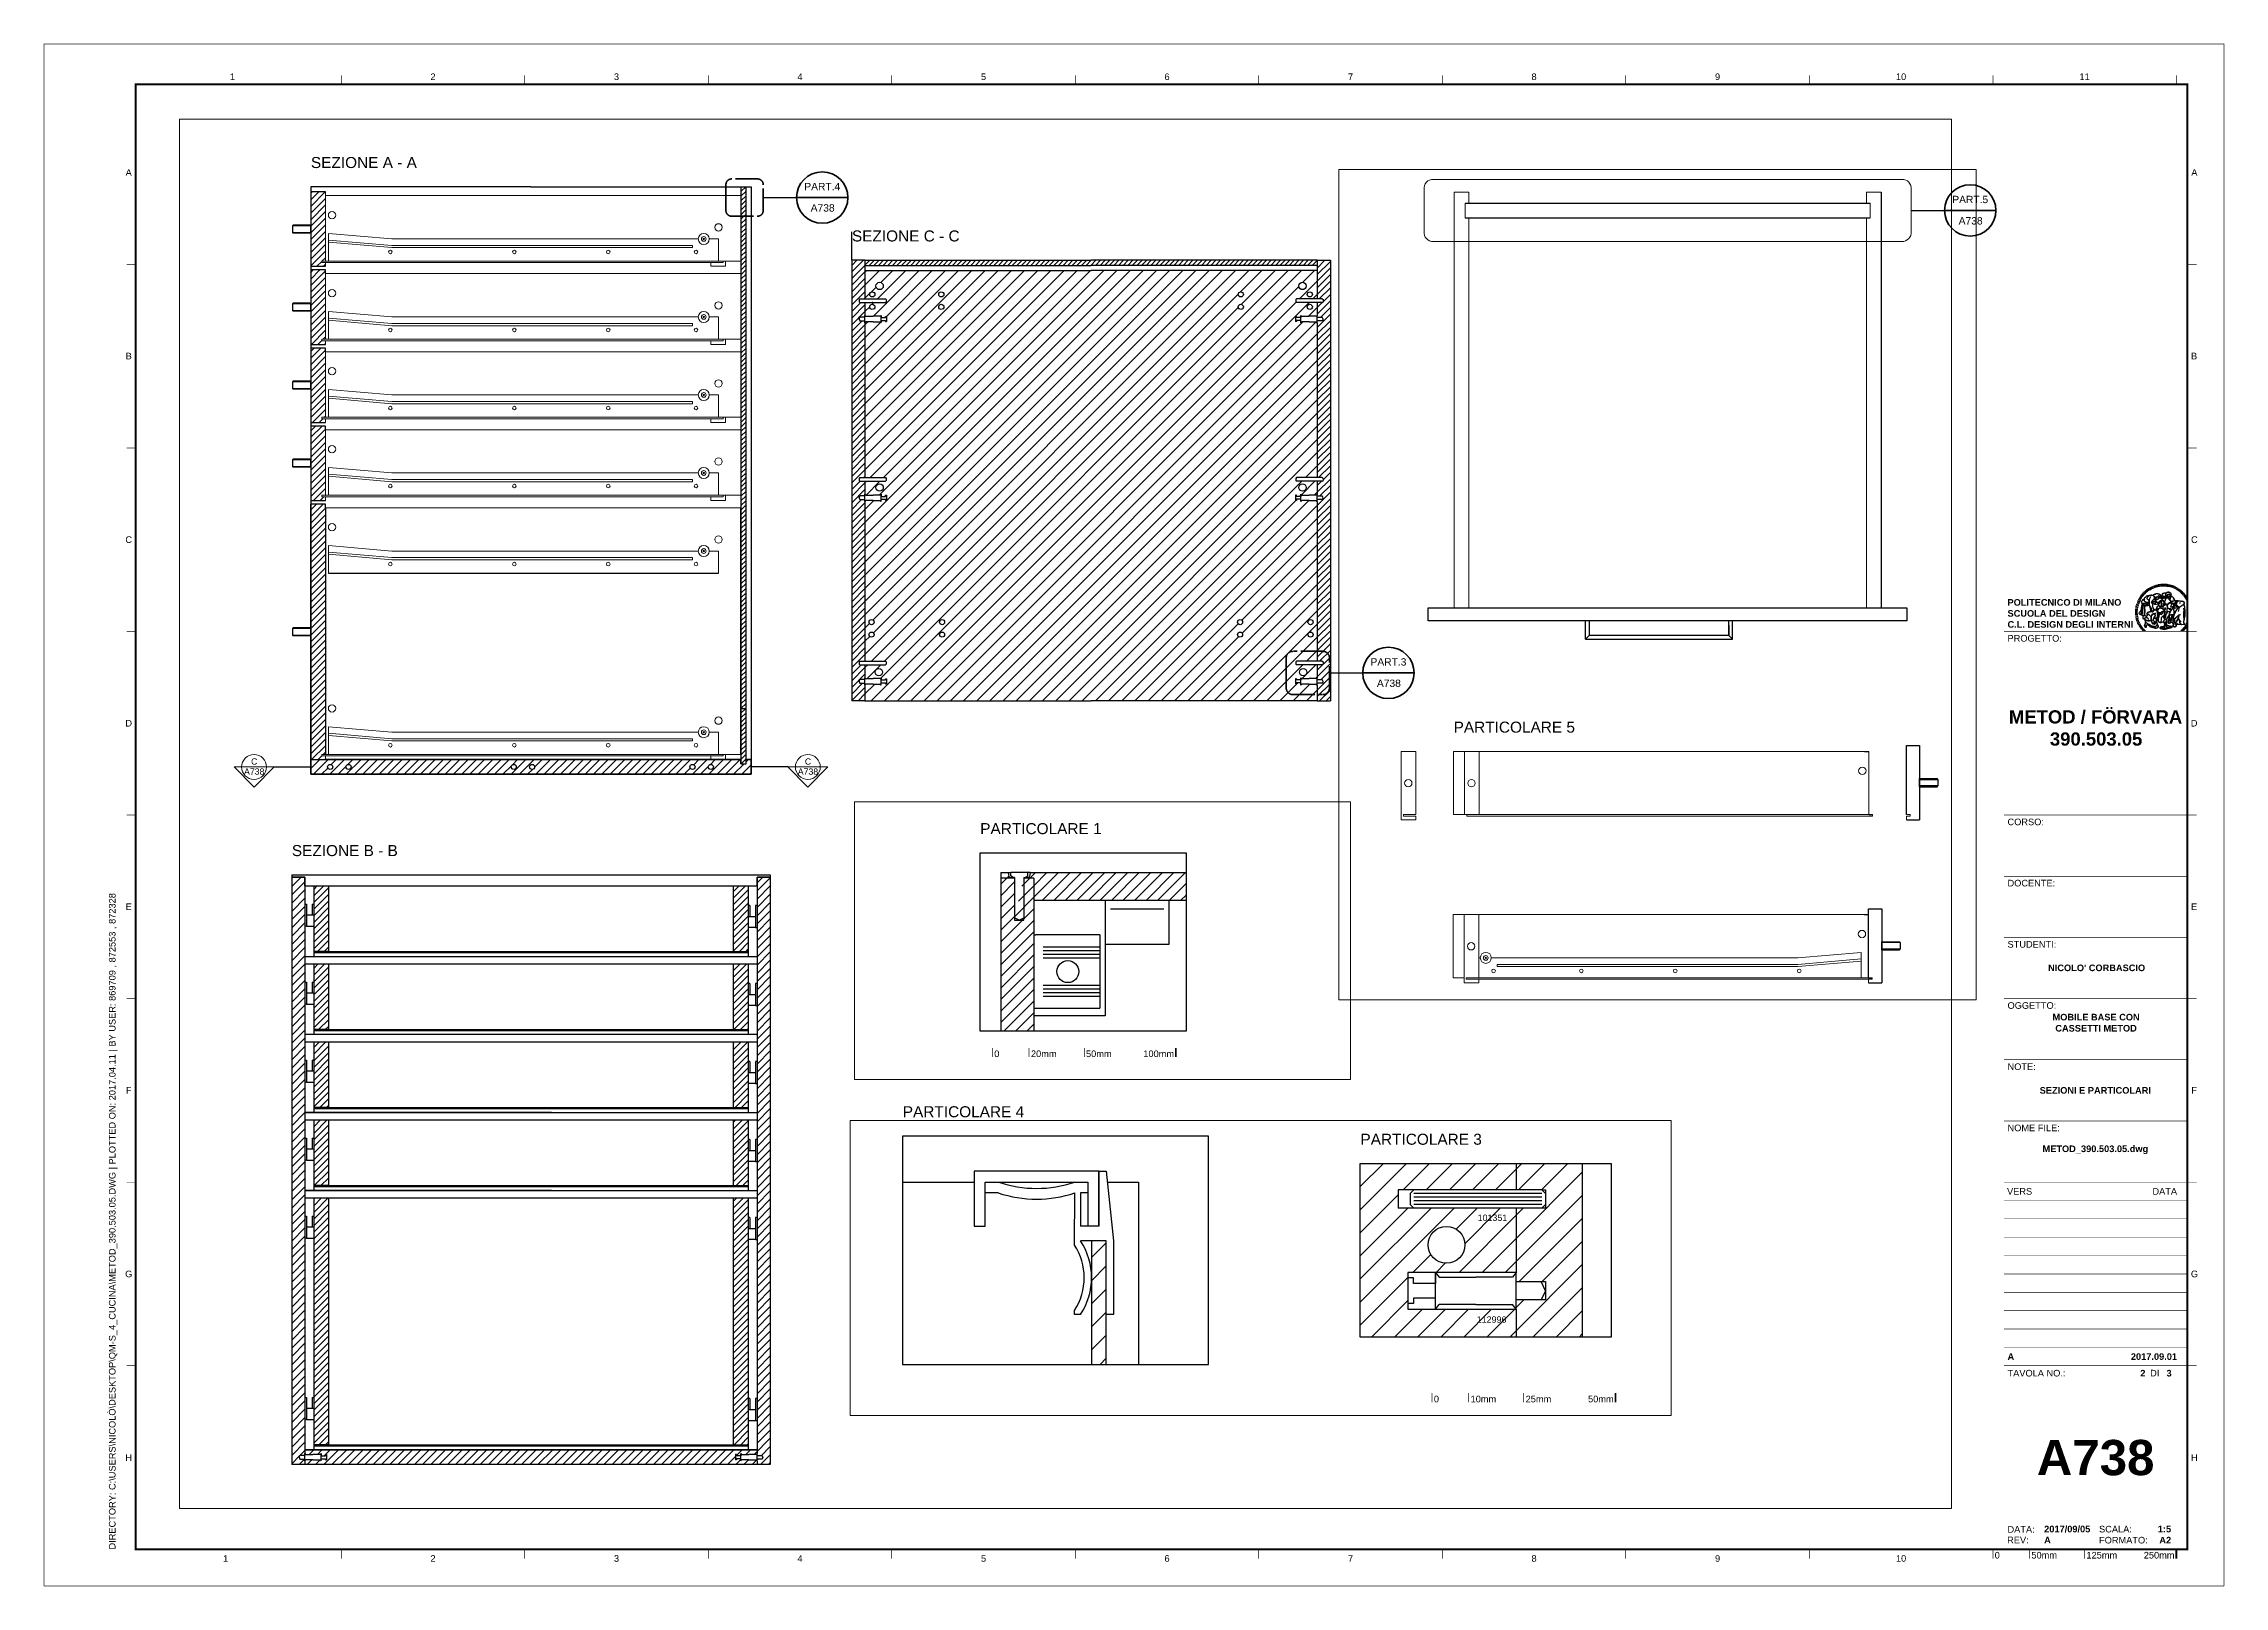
# Paper-space layout 'A738' of a CAD drawing. Header units: millimetres. Extents: x -14 to 580, y -6 to 414.
# The model-space entities are those that its viewports show. They can reach past a viewport. Long polylines and large blocks are cut down to what shows.
import ezdxf
from ezdxf.enums import TextEntityAlignment as Align

# ---------------------------------------------------------------- set-up
doc = ezdxf.new("R2010")
doc.units = ezdxf.units.MM
doc.set_wipeout_variables(frame=1)
doc.linetypes.add('CENTER2', pattern=[1.125, 0.75, -0.125, 0.125, -0.125])
for name, color, linetype, lineweight in [('A-PRSP-1', 7, 'Continuous', 40), ('A-SECT A-MCUT', 7, 'Continuous', 35), ('Giunzioni', 3, 'Continuous', 18), ('Linee e simboli', 1, 'Continuous', 18), ('Struttura', 7, 'Continuous', 18)]:
    doc.layers.add(name, color=color, linetype=linetype, lineweight=lineweight)
for name, color, linetype in [('G-ANNO-LOGO', 3, 'Continuous'), ('G-ANNO-TEXT', 3, 'Continuous'), ('G-ANNO-TTLB', 3, 'Continuous')]:
    doc.layers.add(name, color=color, linetype=linetype)
doc.layers.add('G-ANNO-NPLT', color=210, linetype='Continuous', plot=False)
doc.styles.add('ARIAL', font='arial.ttf')
doc.styles.add('ARIAL-BOLD', font='')
doc.styles.add('E-ARIAL', font='arial.ttf')
doc.styles.get("Standard").update_dxf_attribs({"font": 'arial.ttf'})
doc.styles.get('ARIAL-BOLD').set_extended_font_data('Arial', bold=True)
pattern_1 = [(45, (2132.4105, 14537.6465), (-3.14308964, 3.14308964), [])]

psp = doc.layouts.new('A738')

# ---------------------------------------------------------------- texts
at = {"color": 3, "attachment_point": 1}
for s, insert, char_height in [('SEZIONE A - A', (58.91, 382.92), 3), ('SEZIONE C - C', (206.31, 362.92), 3), ('PARTICOLARE 5', (370.25, 229.14), 3), ('PARTICOLARE 1', (241.27, 201.5), 3), ('SEZIONE B - B', (53.71, 195.52), 3), ('PARTICOLARE 4', (220.17, 124.39), 3), ('PARTICOLARE 3', (344.87, 116.9), 3), ('101351', (376.79, 94.89), 1.732), ('112996', (376.56, 67.15), 1.732)]:
    psp.add_mtext_dynamic_manual_height_columns(s, width=109.8928, gutter_width=12.5, heights=[0], dxfattribs=dict(at, insert=insert, char_height=char_height))
at = {"color": 3, "style": 'ARIAL'}
for tag, p in [('PART.4', (198.23, 375.88)), ('PART.5', (511.01, 372.36)), ('PART.3', (352.5, 246.41))]:
    psp.add_attdef(tag, text='1', height=2, dxfattribs=at).set_placement(p, align=Align.TOP_CENTER)
for p in [(195.08, 368.06), (507.86, 364.54), (349.35, 238.59)]:
    psp.add_attdef('A738', p, '', height=2, dxfattribs=at)
at = {"linetype": 'Continuous', "lineweight": 20}
for tag, text, height, p in [('A738', 'A', 1.7, (43.46, 216.39)), ('C', 'A301', 1.698, (43.46, 219.13)), ('A738', 'A', 1.7, (194.34, 216.39)), ('C', 'A301', 1.698, (194.34, 219.13))]:
    psp.add_attdef(tag, text=text, height=height, dxfattribs=at).set_placement(p, align=Align.TOP_CENTER)

msp = doc.modelspace()

# ---------------------------------------------------------------- blocks, each defined once
blk = doc.blocks.new('logoPolimi')
for p, q in [((-1.49, 1.84), (-1.36, 1.68)), ((-1.41, 1.91), (-1.28, 1.74)), ((-1.32, 1.97), (-1.2, 1.8)), ((-1.22, 2.03), (-1.11, 1.85)), ((-1.13, 2.09), (-1.03, 1.9)), ((-1.03, 2.14), (-0.94, 1.95)), ((-0.93, 2.18), (-0.84, 1.99)), ((-0.83, 2.22), (-0.75, 2.03)), ((-0.72, 2.26), (-0.66, 2.06)), ((-0.61, 2.29), (-0.56, 2.09)), ((-0.51, 2.32), (-0.46, 2.11)), ((-0.4, 2.34), (-0.36, 2.13)), ((-0.29, 2.35), (-0.26, 2.14)), ((-0.18, 2.36), (-0.16, 2.15)), ((-0.07, 2.37), (-0.06, 2.16)), ((0.04, 2.37), (0.04, 2.16)), ((0.15, 2.36), (0.14, 2.16)), ((0.26, 2.36), (0.24, 2.15)), ((0.37, 2.34), (0.34, 2.13)), ((0.48, 2.32), (0.44, 2.12)), ((0.59, 2.3), (0.54, 2.09)), ((0.69, 2.27), (0.63, 2.07)), ((0.8, 2.23), (0.73, 2.03)), ((0.9, 2.19), (0.82, 2)), ((1, 2.15), (0.91, 1.96)), ((1.1, 2.1), (1, 1.91)), ((1.2, 2.04), (1.09, 1.86)), ((1.29, 1.99), (1.18, 1.81)), ((1.38, 1.92), (1.26, 1.75)), ((1.47, 1.86), (1.34, 1.69)), ((-2.37, 0.12), (-2.16, 0.11)), ((-2.37, 0.01), (-2.16, 0.01)), ((-2.36, 0.23), (-2.15, 0.21)), ((-2.35, 0.34), (-2.14, 0.31)), ((-2.33, 0.45), (-2.12, 0.41)), ((-2.3, 0.55), (-2.1, 0.51)), ((-2.28, 0.66), (-2.07, 0.6)), ((-2.24, 0.77), (-2.04, 0.7)), ((-2.2, 0.87), (-2.01, 0.79)), ((-2.16, 0.97), (-1.97, 0.89)), ((-2.11, 1.07), (-1.93, 0.98)), ((-2.06, 1.17), (-1.88, 1.07)), ((-2.01, 1.26), (-1.83, 1.15)), ((-1.94, 1.36), (-1.77, 1.24)), ((-1.88, 1.45), (-1.71, 1.32)), ((-1.84, 0.03), (-1.82, 0.35)), ((-1.81, 1.53), (-1.65, 1.4)), ((-1.74, 1.61), (-1.58, 1.47)), ((-1.73, 0.59), (-1.73, 0.59)), ((-1.73, 0.59), (-1.73, 0.59)), ((-1.66, 1.69), (-1.51, 1.54)), ((-1.65, 0.57), (-1.65, 0.57)), ((-1.59, 1.12), (-1.59, 1.12)), ((-1.58, 1.77), (-1.44, 1.61)), ((-1.51, 0.55), (-1.51, 0.55)), ((-1.51, 0.55), (-1.51, 0.55)), ((-1.31, 0.79), (-1.21, 0.75)), ((-1.21, 0.75), (-1.31, 0.79)), ((-1.21, 0.75), (-1.31, 0.79)), ((-1.21, 0.75), (-1.21, 0.75)), ((-1.21, 0.75), (-1.21, 0.75)), ((-1.19, 0.76), (-1.19, 0.76)), ((-1.19, 0.76), (-1.19, 0.76)), ((-1.17, 0.99), (-1.18, 0.99)), ((-1.18, 0.99), (-1.17, 0.99)), ((-1.16, 0.57), (-1.16, 0.57)), ((-1.16, 0.57), (-1.16, 0.57)), ((-1.1, 0.01), (-0.99, 0.06)), ((-0.99, 0.06), (-1.1, 0.01)), ((-0.99, 0.06), (-1.1, 0.01)), ((-0.99, 0.06), (-0.99, 0.06)), ((-0.99, 0.06), (-0.99, 0.06)), ((-0.97, 0.79), (-0.98, 0.79)), ((-0.89, 0.84), (-0.97, 0.79)), ((-0.97, 0.79), (-0.89, 0.84)), ((-0.96, 1.41), (-0.96, 1.41)), ((-0.96, 1.41), (-0.96, 1.41)), ((-0.89, 0.84), (-0.82, 0.87)), ((-0.82, 0.87), (-0.89, 0.84)), ((-0.89, 0.84), (-0.82, 0.87)), ((-0.88, 0.83), (-0.89, 0.84)), ((-0.85, 1.39), (-0.85, 1.39)), ((-0.85, 1.39), (-0.85, 1.39)), ((-0.84, 0.14), (-0.84, 0.14)), ((-0.77, 1.08), (-0.78, 1.08)), ((-0.78, 1.08), (-0.77, 1.08)), ((-0.61, 1.12), (-0.77, 1.08)), ((-0.77, 1.08), (-0.61, 1.12)), ((-0.77, 1.08), (-0.61, 1.12)), ((-0.75, 1.3), (-0.76, 1.29)), ((-0.76, 1.29), (-0.75, 1.3)), ((-0.65, 0.99), (-0.7, 0.96)), ((-0.69, 0.18), (-0.68, 0.18)), ((-0.66, 0.93), (-0.66, 0.93)), ((-0.66, 0.93), (-0.64, 0.93)), ((-0.66, 0.93), (-0.66, 0.93)), ((-0.66, 0.93), (-0.66, 0.93)), ((-0.63, 1.01), (-0.63, 1.01)), ((-0.63, 1.01), (-0.62, 1.01)), ((-0.63, 0.66), (-0.63, 0.66)), ((-0.6, 1.12), (-0.61, 1.12)), ((-0.61, 1.12), (-0.6, 1.12)), ((-0.61, 1.12), (-0.6, 1.12)), ((-0.61, 0.86), (-0.57, 0.85)), ((-0.57, 0.85), (-0.61, 0.86)), ((-0.61, 0.86), (-0.57, 0.85)), ((-0.53, 1.08), (-0.6, 1.12)), ((-0.6, 1.12), (-0.6, 1.11)), ((-0.6, 1.12), (-0.53, 1.08)), ((-0.57, 0.8), (-0.59, 0.8)), ((-0.57, 0.85), (-0.53, 0.84)), ((-0.57, 0.85), (-0.57, 0.85)), ((-0.57, 0.85), (-0.57, 0.85)), ((-0.57, 0.85), (-0.53, 0.84)), ((-0.56, 0.29), (-0.49, 0.48)), ((-0.56, 0.14), (-0.56, 0.29)), ((-0.5, 0.11), (-0.56, 0.14)), ((-0.53, 0.84), (-0.51, 0.84)), ((-0.53, 0.84), (-0.51, 0.84)), ((-0.53, 0.84), (-0.53, 0.84)), ((-0.51, 0.11), (-0.51, 0.11)), ((-0.51, 0.11), (-0.51, 0.11)), ((-0.34, 0.33), (-0.5, 0.11)), ((-0.49, 0.48), (-0.41, 0.55)), ((-0.42, 0.8), (-0.47, 0.79)), ((-0.42, 0.8), (-0.47, 0.79)), ((-0.47, 0.79), (-0.45, 0.76)), ((-0.47, 0.79), (-0.45, 0.76)), ((-0.45, 1.14), (-0.42, 1.11)), ((-0.42, 1.26), (-0.36, 1.22)), ((-0.41, 0.55), (-0.34, 0.49)), ((-0.4, 1.37), (-0.38, 1.38)), ((-0.39, 1.37), (-0.4, 1.37)), ((-0.35, 1.33), (-0.4, 1.37)), ((-0.39, 1.24), (-0.4, 1.23)), ((-0.38, 1.14), (-0.38, 1.14)), ((-0.34, 0.49), (-0.09, 0.48)), ((-0.16, 0.32), (-0.34, 0.33)), ((-0.14, 0.32), (-0.31, 0.34)), ((-0.28, 1.3), (-0.29, 1.3)), ((-0.28, 1.3), (-0.28, 1.3)), ((-0.16, 1.24), (-0.16, 1.25)), ((-0.16, 1.25), (-0.16, 1.25)), ((-0.16, 0.49), (-0.14, 0.64)), ((-0.06, 0.27), (-0.16, 0.32)), ((-0.1, 0.88), (-0.09, 0.87)), ((-0.08, 1.37), (-0.08, 1.38)), ((-0.08, 1.23), (-0.05, 1.21)), ((-0.05, 1.21), (-0.08, 1.23)), ((-0.08, 1.23), (-0.05, 1.21)), ((-0.03, 0.26), (-0.06, 0.27)), ((-0.05, 1.21), (-0.04, 1.21)), ((-0.04, 1.21), (-0.05, 1.21)), ((-0.04, 1.21), (-0.04, 1.21)), ((-0.04, 1.21), (-0.04, 1.21)), ((-0.04, 0.48), (-0.03, 0.26)), ((0.03, 1.15), (0.03, 1.15)), ((0.03, 0.66), (0.03, 0.67)), ((0.07, 0.58), (0.07, 0.57)), ((0.1, 1.18), (0.1, 1.18)), ((0.1, 0.84), (0.1, 0.84)), ((0.13, 1.32), (0.17, 1.19)), ((0.14, 0.71), (0.34, 0.65)), ((0.31, 0.56), (0.17, 0.63)), ((0.27, 1.61), (0.27, 1.61)), ((0.27, 1.61), (0.27, 1.61)), ((0.27, 1.61), (0.27, 1.61)), ((0.29, 1.29), (0.29, 1.29)), ((0.29, 1.29), (0.29, 1.29)), ((0.29, 1.29), (0.29, 1.29)), ((0.29, 1.29), (0.29, 1.29)), ((0.33, 0.49), (0.34, 0.49)), ((0.33, 0.03), (0.35, 0.03)), ((0.33, 0.03), (0.35, 0.03)), ((0.34, 0.65), (0.34, 0.64)), ((0.35, 0.03), (0.57, 0.06)), ((0.35, 0.03), (0.57, 0.06)), ((0.35, 0.03), (0.35, 0.03)), ((0.35, 0.03), (0.35, 0.03)), ((0.38, 1.36), (0.37, 1.35)), ((0.38, 0.34), (0.37, 0.34)), ((0.38, 0.34), (0.38, 0.34)), ((0.43, 0.67), (0.39, 0.64)), ((0.49, 1.05), (0.51, 1.13)), ((0.51, 1.13), (0.49, 1.05)), ((0.49, 1.05), (0.51, 1.13)), ((0.51, 1.31), (0.5, 1.29)), ((0.51, 1.13), (0.52, 1.23)), ((0.52, 1.23), (0.51, 1.23)), ((0.51, 1.23), (0.52, 1.23)), ((0.52, 1.23), (0.51, 1.13)), ((0.51, 1.13), (0.52, 1.23)), ((0.52, 1.24), (0.6, 1.37)), ((0.52, 1.23), (0.6, 1.36)), ((0.6, 1.36), (0.52, 1.23)), ((0.52, 1.23), (0.52, 1.23)), ((0.52, 1.23), (0.52, 1.24)), ((0.52, 1.23), (0.52, 1.23)), ((0.55, 1.07), (0.53, 1.06)), ((0.53, 1.04), (0.53, 1.06)), ((0.53, 1.05), (0.53, 1.04)), ((0.54, 0.3), (0.63, 0.32)), ((0.54, -0.08), (0.61, 0.06)), ((0.61, 0.06), (0.54, -0.08)), ((0.54, -0.08), (0.61, 0.06)), ((0.56, 0.19), (0.59, 0.21)), ((0.57, 1.07), (0.57, 1.07)), ((0.57, 1.07), (0.57, 1.07)), ((0.57, 1.07), (0.57, 1.07)), ((0.57, 1.07), (0.57, 1.07)), ((0.57, 1.07), (0.57, 1.07)), ((0.57, 1.07), (0.57, 1.07)), ((0.57, 1.07), (0.57, 1.07)), ((0.58, 0.3), (0.59, 0.29)), ((0.59, 0.78), (0.59, 0.79)), ((0.59, 0.79), (0.59, 0.79)), ((0.59, 0.79), (0.59, 0.79)), ((0.59, 0.79), (0.59, 0.78)), ((0.61, 0.06), (0.6, 0.07)), ((0.6, 0.07), (0.61, 0.06)), ((0.61, 0.06), (0.61, 0.07)), ((0.62, 0.21), (0.65, 0.22)), ((0.64, 1.37), (0.65, 1.37)), ((0.69, 0.86), (0.68, 0.86)), ((0.68, 0.86), (0.69, 0.86)), ((0.68, 0.76), (0.68, 0.76)), ((0.76, 0.26), (0.76, 0.26)), ((0.82, 0.35), (0.84, 0.36)), ((0.82, 0.35), (0.82, 0.35)), ((0.84, 0.36), (0.84, 0.37)), ((0.85, 0.34), (1.05, 0.35)), ((0.93, 1.05), (0.93, 1.05)), ((0.93, 1.05), (0.93, 1.05)), ((0.93, 1.05), (0.93, 1.04)), ((0.93, 1.05), (0.93, 1.05)), ((0.97, 0.66), (0.96, 0.66)), ((1.01, 0.97), (0.98, 0.96)), ((1.17, 0.96), (1.17, 0.95)), ((1.17, 0.95), (1.17, 0.95)), ((1.34, 0.37), (1.26, 0.04)), ((1.27, 0.37), (1.27, 0.38)), ((1.28, 0.95), (1.28, 0.95)), ((1.37, 0.73), (1.46, 0.81)), ((1.41, 0.4), (1.41, 0.41)), ((1.56, 1.79), (1.42, 1.63)), ((1.64, 1.71), (1.49, 1.56)), ((1.49, 0.9), (1.57, 0.92)), ((1.72, 1.63), (1.56, 1.49)), ((1.67, 0.6), (1.57, 0.53)), ((1.79, 1.55), (1.63, 1.41)), ((1.86, 1.47), (1.7, 1.34)), ((1.93, 1.38), (1.76, 1.26)), ((1.99, 1.29), (1.81, 1.17)), ((2.05, 1.19), (1.87, 1.09)), ((2.1, 1.1), (1.92, 1)), ((2.15, 1), (1.96, 0.91)), ((2.19, 0.9), (2, 0.82)), ((2.23, 0.79), (2.04, 0.72)), ((2.27, 0.69), (2.07, 0.63)), ((2.3, 0.58), (2.09, 0.53)), ((2.32, 0.47), (2.12, 0.43)), ((2.34, 0.37), (2.13, 0.33)), ((2.36, 0.26), (2.15, 0.23)), ((2.37, 0.15), (2.16, 0.13)), ((2.37, 0.04), (2.16, 0.03)), ((-2.37, -0.1), (-2.16, -0.09)), ((-2.36, -0.21), (-2.15, -0.19)), ((-2.35, -0.32), (-2.14, -0.29)), ((-2.33, -0.43), (-2.12, -0.39)), ((-2.31, -0.54), (-2.1, -0.49)), ((-2.28, -0.65), (-2.08, -0.59)), ((-2.25, -0.75), (-2.05, -0.69)), ((-2.21, -0.86), (-2.02, -0.78)), ((-2.17, -0.96), (-1.98, -0.87)), ((-2.12, -1.06), (-1.93, -0.96)), ((-2.07, -1.16), (-1.89, -1.05)), ((-2.04, -0.15), (-1.97, -0.2)), ((-2.01, -1.25), (-1.84, -1.14)), ((-1.95, -1.34), (-1.78, -1.22)), ((-1.89, -1.43), (-1.72, -1.31)), ((-1.82, -1.52), (-1.66, -1.38)), ((-1.75, -1.6), (-1.59, -1.46)), ((-1.67, -1.68), (-1.52, -1.53)), ((-1.58, -0.12), (-1.6, -0.18)), ((-1.6, -0.18), (-1.58, -0.28)), ((-1.57, -0.54), (-1.59, -0.54)), ((-1.59, -0.54), (-1.59, -0.54)), ((-1.59, -1.76), (-1.45, -1.6)), ((-1.56, -0.32), (-1.56, -0.31)), ((-1.56, -0.31), (-1.56, -0.31)), ((-1.53, -0.65), (-1.53, -0.65)), ((-1.53, -0.65), (-1.53, -0.65)), ((-1.51, -1.83), (-1.37, -1.67)), ((-1.48, -0.86), (-1.48, -0.85)), ((-1.42, -0.37), (-1.42, -0.37)), ((-1.42, -1.9), (-1.29, -1.73)), ((-1.38, -0.46), (-1.38, -0.46)), ((-1.33, -1.96), (-1.21, -1.79)), ((-1.31, -0.24), (-1.31, -0.23)), ((-1.31, -0.23), (-1.31, -0.24)), ((-1.23, -0.19), (-1.23, -0.19)), ((-1.23, -0.19), (-1.23, -0.19)), ((-1.23, -0.19), (-1.23, -0.19)), ((-1.23, -0.19), (-1.23, -0.19)), ((-1.01, -0.39), (-1.02, -0.39)), ((-1.02, -0.39), (-1.01, -0.39)), ((-1.02, -0.7), (-1.02, -0.7)), ((-1.02, -0.7), (-1.02, -0.7)), ((-1.02, -0.7), (-1.02, -0.7)), ((-0.79, -0.51), (-0.83, -0.58)), ((-0.83, -0.58), (-0.79, -0.51)), ((-0.83, -0.58), (-0.79, -0.51)), ((-0.78, -1.05), (-0.83, -0.94)), ((-0.83, -0.94), (-0.78, -1.05)), ((-0.83, -0.94), (-0.83, -0.94)), ((-0.83, -0.94), (-0.78, -1.05)), ((-0.82, -1.23), (-0.82, -1.23)), ((-0.82, -1.23), (-0.77, -1.23)), ((-0.77, -1.23), (-0.82, -1.23)), ((-0.82, -1.23), (-0.82, -1.23)), ((-0.77, -1.23), (-0.82, -1.23)), ((-0.75, -0.96), (-0.8, -0.89)), ((-0.8, -0.89), (-0.79, -0.92)), ((-0.79, -0.92), (-0.8, -0.89)), ((-0.8, -0.89), (-0.75, -0.96)), ((-0.79, -0.92), (-0.8, -0.89)), ((-0.8, -0.89), (-0.8, -0.89)), ((-0.8, -0.89), (-0.75, -0.96)), ((-0.79, -0.92), (-0.78, -0.95)), ((-0.78, -0.95), (-0.79, -0.92)), ((-0.78, -0.95), (-0.79, -0.92)), ((-0.77, -0.49), (-0.78, -0.48)), ((-0.78, -0.48), (-0.77, -0.49)), ((-0.78, -0.95), (-0.76, -1)), ((-0.76, -1), (-0.78, -0.95)), ((-0.76, -1), (-0.78, -0.95)), ((-0.71, -0.89), (-0.75, -0.87)), ((-0.75, -0.87), (-0.71, -0.89)), ((-0.75, -0.87), (-0.71, -0.89)), ((-0.72, -1.01), (-0.75, -0.96)), ((-0.75, -0.96), (-0.72, -1.01)), ((-0.75, -0.96), (-0.72, -1.01)), ((-0.64, -0.93), (-0.71, -0.89)), ((-0.71, -0.89), (-0.64, -0.93)), ((-0.71, -0.89), (-0.64, -0.93)), ((-0.66, -0.53), (-0.66, -0.53)), ((-0.66, -0.53), (-0.66, -0.53)), ((-0.66, -0.53), (-0.66, -0.53)), ((-0.39, -0.81), (-0.51, -0.69)), ((-0.51, -1.04), (-0.5, -1.04)), ((-0.48, -0.42), (-0.48, -0.42)), ((-0.48, -0.42), (-0.48, -0.42)), ((-0.48, -0.42), (-0.48, -0.42)), ((-0.41, -0.51), (-0.41, -0.51)), ((-0.38, -0.05), (-0.39, -0.12)), ((-0.39, -0.12), (-0.37, -0.1)), ((-0.35, -0.14), (-0.37, -0.08)), ((-0.37, -0.09), (-0.37, -0.09)), ((-0.33, -0.12), (-0.35, -0.14)), ((-0.32, -0.14), (-0.35, -0.14)), ((-0.35, -0.18), (-0.34, -0.22)), ((-0.34, -0.08), (-0.29, -0.16)), ((-0.34, -0.22), (-0.34, -0.22)), ((-0.27, -0.17), (-0.32, -0.14)), ((-0.25, -0.91), (-0.26, -0.9)), ((-0.26, -1.29), (0.1, -1.2)), ((0.1, -1.2), (-0.26, -1.29)), ((0.08, -1.4), (-0.26, -1.29)), ((-0.26, -1.29), (0.08, -1.4)), ((-0.26, -1.38), (-0.26, -1.29)), ((-0.26, -1.29), (-0.26, -1.29)), ((-0.26, -1.29), (-0.26, -1.38)), ((-0.26, -1.29), (0.08, -1.4)), ((-0.26, -1.29), (-0.26, -1.29)), ((0.08, -1.49), (-0.26, -1.38)), ((-0.26, -1.38), (0.09, -1.49)), ((-0.14, -0.15), (-0.16, -0.13)), ((-0.11, -0.04), (-0.12, -0.05)), ((-0.04, -0.41), (-0.01, -0.44)), ((-0.01, -0.44), (-0.04, -0.41)), ((-0.04, -0.41), (-0.01, -0.44)), ((0.07, -0.84), (0.07, -0.84)), ((0.07, -0.84), (0.07, -0.84)), ((0.1, -1.2), (0.08, -1.32)), ((0.08, -1.32), (0.13, -1.2)), ((0.08, -1.4), (0.72, -1.22)), ((0.72, -1.22), (0.08, -1.4)), ((0.08, -1.4), (0.72, -1.22)), ((0.72, -1.31), (0.08, -1.49)), ((0.08, -1.44), (0.08, -1.4)), ((0.08, -1.4), (0.08, -1.44)), ((0.08, -1.4), (0.08, -1.49)), ((0.08, -1.49), (0.08, -1.44)), ((0.08, -1.44), (0.08, -1.44)), ((0.08, -1.44), (0.08, -1.45)), ((0.08, -1.45), (0.08, -1.46)), ((0.08, -1.46), (0.08, -1.49)), ((0.1, -1.01), (0.09, -0.86)), ((0.1, -1.01), (0.09, -0.86)), ((0.09, -1.49), (0.72, -1.31)), ((0.1, -1.2), (0.12, -1.04)), ((0.12, -1.04), (0.1, -1.2)), ((0.13, -1.2), (0.1, -1.2)), ((0.1, -1.2), (0.13, -1.2)), ((0.13, -1.2), (0.1, -1.2)), ((0.1, -1.2), (0.1, -1.2)), ((0.11, -0.44), (0.11, -0.44)), ((0.11, -0.44), (0.11, -0.44)), ((0.12, -0.21), (0.12, -0.21)), ((0.12, -0.21), (0.12, -0.21)), ((0.12, -0.21), (0.12, -0.21)), ((0.12, -0.21), (0.12, -0.21)), ((0.12, -0.21), (0.12, -0.21)), ((0.12, -0.21), (0.12, -0.21)), ((0.12, -0.21), (0.12, -0.21)), ((0.12, -0.21), (0.12, -0.21)), ((0.12, -0.21), (0.12, -0.21)), ((0.12, -0.21), (0.12, -0.21)), ((0.12, -0.21), (0.12, -0.21)), ((0.12, -0.21), (0.12, -0.21)), ((0.12, -0.21), (0.12, -0.21)), ((0.12, -0.56), (0.14, -0.53)), ((0.14, -0.53), (0.12, -0.56)), ((0.12, -0.56), (0.14, -0.53)), ((0.12, -1.04), (0.12, -1.04)), ((0.12, -1.04), (0.12, -1.04)), ((0.12, -1.04), (0.12, -1.04)), ((0.21, -0.99), (0.13, -1.2)), ((0.13, -1.2), (0.21, -0.99)), ((0.36, -1.14), (0.13, -1.2)), ((0.13, -1.2), (0.26, -1.17)), ((0.14, -0.53), (0.16, -0.49)), ((0.16, -0.49), (0.14, -0.53)), ((0.14, -0.53), (0.16, -0.49)), ((0.16, -0.49), (0.16, -0.49)), ((0.16, -0.49), (0.16, -0.49)), ((0.28, -1.19), (0.21, -0.99)), ((0.21, -0.99), (0.31, -1.27)), ((0.24, -0.17), (0.24, -0.16)), ((0.24, -0.16), (0.24, -0.17)), ((0.25, -0.84), (0.25, -0.88)), ((0.25, -0.88), (0.25, -0.84)), ((0.25, -0.88), (0.25, -0.84)), ((0.25, -0.88), (0.29, -1.17)), ((0.26, -0.88), (0.25, -0.88)), ((0.31, -1.27), (0.25, -0.88)), ((0.26, -1.17), (0.28, -1.16)), ((0.28, -1.16), (0.36, -1.14)), ((0.29, -1.17), (0.28, -1.19)), ((0.36, -1.14), (0.72, -1.22)), ((0.72, -1.22), (0.36, -1.14)), ((0.49, -0.31), (0.49, -0.31)), ((0.49, -0.31), (0.49, -0.31)), ((0.5, -0.27), (0.5, -0.27)), ((0.51, -0.27), (0.51, -0.27)), ((0.72, -0.81), (0.75, -0.89)), ((0.72, -1.22), (0.72, -1.31)), ((0.72, -1.31), (0.72, -1.22)), ((0.74, -0.23), (0.74, -0.23)), ((0.74, -0.23), (0.75, -0.24)), ((0.75, -0.23), (0.75, -0.23)), ((0.86, -0.25), (0.82, -0.34)), ((0.87, -0.22), (0.86, -0.23)), ((0.87, -0.22), (0.86, -0.25)), ((0.96, -0.58), (0.96, -0.57)), ((1.05, -1.05), (1.04, -1.05)), ((1.28, -2), (1.17, -1.82)), ((1.37, -1.93), (1.25, -1.76)), ((1.31, -0.27), (1.3, -0.26)), ((1.3, -0.26), (1.3, -0.26)), ((1.3, -0.26), (1.3, -0.26)), ((1.3, -0.26), (1.31, -0.27)), ((1.3, -0.26), (1.3, -0.26)), ((1.46, -1.87), (1.33, -1.7)), ((1.54, -1.8), (1.41, -1.64)), ((1.63, -1.72), (1.48, -1.57)), ((1.71, -1.65), (1.55, -1.5)), ((1.78, -1.57), (1.62, -1.43)), ((1.85, -1.48), (1.69, -1.35)), ((1.92, -1.39), (1.75, -1.27)), ((1.98, -1.3), (1.81, -1.19)), ((2.04, -1.21), (1.86, -1.1)), ((2.09, -1.11), (1.91, -1.01)), ((2.14, -1.01), (1.95, -0.92)), ((2.19, -0.91), (1.99, -0.83)), ((2.23, -0.81), (2.03, -0.74)), ((2.26, -0.7), (2.06, -0.64)), ((2.29, -0.6), (2.09, -0.55)), ((2.32, -0.49), (2.11, -0.45)), ((2.34, -0.38), (2.13, -0.35)), ((2.35, -0.27), (2.15, -0.25)), ((2.37, -0.08), (2.16, -0.07)), ((2.36, -0.16), (2.16, -0.15)), ((-1.24, -2.02), (-1.13, -1.84)), ((-1.14, -2.08), (-1.04, -1.89)), ((-1.04, -2.13), (-0.95, -1.94)), ((-0.94, -2.18), (-0.86, -1.98)), ((-0.84, -2.22), (-0.77, -2.02)), ((-0.74, -2.25), (-0.67, -2.05)), ((-0.63, -2.29), (-0.57, -2.08)), ((-0.52, -2.31), (-0.48, -2.11)), ((-0.42, -2.33), (-0.38, -2.13)), ((-0.31, -2.35), (-0.28, -2.14)), ((-0.2, -2.36), (-0.18, -2.15)), ((-0.09, -2.37), (-0.08, -2.16)), ((0.03, -2.37), (0.02, -2.16)), ((0.14, -2.37), (0.12, -2.16)), ((0.25, -2.36), (0.22, -2.15)), ((0.35, -2.34), (0.32, -2.14)), ((0.46, -2.32), (0.42, -2.12)), ((0.57, -2.3), (0.52, -2.1)), ((0.68, -2.27), (0.62, -2.07)), ((0.78, -2.24), (0.71, -2.04)), ((0.89, -2.2), (0.81, -2)), ((0.99, -2.15), (0.9, -1.96)), ((1.09, -2.11), (0.99, -1.92)), ((1.19, -2.05), (1.08, -1.87))]:
    blk.add_line(p, q)
for points in [[(-1.9, 0.12), (-1.94, 0.02), (-2.05, -0.09), (-2.05, -0.09)], [(-1.86, 0.38), (-1.86, 0.38), (-1.87, 0.19), (-1.9, 0.12)], [(-1.76, 0.6), (-1.76, 0.6), (-1.84, 0.57), (-1.86, 0.38)], [(-1.86, -0.04), (-1.84, 0.02), (-1.84, 0.03), (-1.84, 0.03)], [(-1.82, 0.78), (-1.83, 0.8), (-1.85, 0.86), (-1.83, 0.88)], [(-1.82, 0.78), (-1.83, 0.8), (-1.85, 0.86), (-1.83, 0.88)], [(-1.83, 0.88), (-1.81, 0.9), (-1.76, 0.96), (-1.76, 0.96)], [(-1.83, 0.88), (-1.81, 0.9), (-1.76, 0.96), (-1.76, 0.96)], [(-1.76, 0.6), (-1.83, 0.7), (-1.78, 0.74), (-1.78, 0.74)], [(-1.78, 0.74), (-1.79, 0.74), (-1.83, 0.7), (-1.76, 0.6)], [(-1.78, 0.74), (-1.8, 0.76), (-1.81, 0.78), (-1.82, 0.78)], [(-1.78, 0.74), (-1.8, 0.76), (-1.81, 0.78), (-1.82, 0.78)], [(-1.82, 0.35), (-1.81, 0.5), (-1.73, 0.59), (-1.73, 0.59)], [(-1.82, -0.19), (-1.73, -0.07), (-1.75, 0.14), (-1.75, 0.3)], [(-1.75, 0.33), (-1.75, 0.17), (-1.73, -0.05), (-1.8, -0.17)], [(-1.78, 0.74), (-1.75, 0.72), (-1.72, 0.69), (-1.68, 0.7)], [(-1.68, 0.7), (-1.72, 0.69), (-1.75, 0.72), (-1.78, 0.74)], [(-1.68, 0.7), (-1.72, 0.69), (-1.75, 0.72), (-1.78, 0.74)], [(-1.78, 0.74), (-1.78, 0.74), (-1.78, 0.74), (-1.78, 0.74)], [(-1.76, 0.96), (-1.68, 1.1), (-1.59, 1.12), (-1.59, 1.12)], [(-1.76, 0.96), (-1.68, 1.1), (-1.6, 1.12), (-1.6, 1.12)], [(-1.73, 0.59), (-1.74, 0.59), (-1.75, 0.6), (-1.76, 0.6)], [(-1.73, 0.59), (-1.74, 0.59), (-1.75, 0.6), (-1.76, 0.6)], [(-1.75, 0.3), (-1.76, 0.47), (-1.65, 0.57), (-1.65, 0.57)], [(-1.65, 0.57), (-1.65, 0.57), (-1.76, 0.5), (-1.75, 0.33)], [(-1.65, 0.57), (-1.68, 0.58), (-1.7, 0.58), (-1.73, 0.59)], [(-1.65, 0.57), (-1.68, 0.58), (-1.7, 0.58), (-1.73, 0.59)], [(-1.5, 0.71), (-1.53, 0.74), (-1.61, 0.71), (-1.68, 0.7)], [(-1.68, 0.7), (-1.61, 0.71), (-1.53, 0.73), (-1.5, 0.71)], [(-1.5, 0.71), (-1.53, 0.73), (-1.61, 0.71), (-1.68, 0.7)], [(-1.51, 0.55), (-1.56, 0.56), (-1.61, 0.56), (-1.65, 0.57)], [(-1.65, 0.57), (-1.61, 0.56), (-1.56, 0.56), (-1.51, 0.55)], [(-1.51, 0.55), (-1.56, 0.56), (-1.61, 0.56), (-1.65, 0.57)], [(-1.59, 1.12), (-1.6, 1.06), (-1.61, 0.99), (-1.61, 0.97)], [(-1.61, 0.97), (-1.61, 0.99), (-1.6, 1.06), (-1.59, 1.12)], [(-1.61, 0.97), (-1.61, 0.99), (-1.6, 1.06), (-1.59, 1.12)], [(-1.61, 0.97), (-1.61, 0.95), (-1.56, 0.88), (-1.54, 0.87)], [(-1.54, 0.87), (-1.56, 0.88), (-1.61, 0.95), (-1.61, 0.97)], [(-1.54, 0.87), (-1.56, 0.88), (-1.61, 0.96), (-1.61, 0.97)], [(-1.59, 1.12), (-1.59, 1.13), (-1.59, 1.15), (-1.58, 1.16)], [(-1.59, 1.12), (-1.59, 1.13), (-1.59, 1.15), (-1.58, 1.16)], [(-1.58, 1.16), (-1.57, 1.21), (-1.52, 1.23), (-1.49, 1.25)], [(-1.58, 1.16), (-1.57, 1.21), (-1.52, 1.23), (-1.49, 1.25)], [(-1.58, 0.36), (-1.58, 0.48), (-1.51, 0.55), (-1.51, 0.55)], [(-1.51, 0.55), (-1.51, 0.55), (-1.58, 0.48), (-1.58, 0.36)], [(-1.51, 0.55), (-1.51, 0.55), (-1.58, 0.48), (-1.58, 0.36)], [(-1.55, 0.04), (-1.55, 0.08), (-1.58, 0.25), (-1.58, 0.36)], [(-1.58, 0.36), (-1.58, 0.25), (-1.55, 0.08), (-1.55, 0.04)], [(-1.58, 0.36), (-1.58, 0.25), (-1.55, 0.08), (-1.55, 0.04)], [(-1.58, -0.12), (-1.57, -0.06), (-1.55, 0.02), (-1.55, 0.04)], [(-1.55, 0.04), (-1.55, 0.02), (-1.57, -0.06), (-1.58, -0.12)], [(-1.55, 0.04), (-1.55, 0.02), (-1.56, -0.04), (-1.57, -0.1)], [(-1.54, 0.87), (-1.52, 0.85), (-1.47, 0.83), (-1.44, 0.83)], [(-1.44, 0.83), (-1.47, 0.83), (-1.52, 0.85), (-1.54, 0.87)], [(-1.45, 0.83), (-1.47, 0.83), (-1.52, 0.85), (-1.54, 0.87)], [(-1.51, 0.55), (-1.33, 0.54), (-1.16, 0.57), (-1.16, 0.57)], [(-1.16, 0.57), (-1.16, 0.57), (-1.33, 0.54), (-1.51, 0.55)], [(-1.16, 0.57), (-1.16, 0.57), (-1.33, 0.54), (-1.51, 0.55)], [(-1.5, 0.71), (-1.46, 0.68), (-1.4, 0.62), (-1.33, 0.66)], [(-1.33, 0.66), (-1.4, 0.62), (-1.46, 0.68), (-1.5, 0.71)], [(-1.33, 0.66), (-1.4, 0.62), (-1.46, 0.68), (-1.5, 0.71)], [(-1.49, 1.25), (-1.46, 1.26), (-1.42, 1.33), (-1.39, 1.36)], [(-1.49, 1.25), (-1.46, 1.27), (-1.43, 1.34), (-1.39, 1.36)], [(-1.31, 0.79), (-1.33, 0.79), (-1.42, 0.83), (-1.45, 0.83)], [(-1.44, 0.83), (-1.42, 0.83), (-1.33, 0.79), (-1.31, 0.79)], [(-1.31, 0.79), (-1.33, 0.79), (-1.42, 0.83), (-1.44, 0.83)], [(-1.35, 1.1), (-1.4, 1.17), (-1.36, 1.23), (-1.29, 1.31)], [(-1.29, 1.31), (-1.36, 1.23), (-1.4, 1.17), (-1.35, 1.1)], [(-1.35, 1.1), (-1.4, 1.17), (-1.36, 1.23), (-1.29, 1.31)], [(-1.39, 1.36), (-1.35, 1.38), (-1.26, 1.4), (-1.19, 1.41)], [(-1.39, 1.36), (-1.35, 1.38), (-1.26, 1.4), (-1.19, 1.41)], [(-1.18, 0.99), (-1.24, 0.97), (-1.3, 1.03), (-1.35, 1.1)], [(-1.35, 1.1), (-1.3, 1.03), (-1.24, 0.97), (-1.18, 0.99)], [(-1.18, 1), (-1.24, 0.97), (-1.3, 1.03), (-1.35, 1.1)], [(-1.33, 0.66), (-1.28, 0.7), (-1.23, 0.73), (-1.21, 0.75)], [(-1.21, 0.75), (-1.23, 0.73), (-1.28, 0.7), (-1.33, 0.66)], [(-1.21, 0.75), (-1.23, 0.73), (-1.28, 0.7), (-1.33, 0.66)], [(-1.29, 1.31), (-1.22, 1.39), (-1.01, 1.41), (-0.96, 1.41)], [(-0.96, 1.41), (-1.01, 1.41), (-1.22, 1.39), (-1.29, 1.31)], [(-1.29, 1.31), (-1.22, 1.39), (-1.01, 1.41), (-0.96, 1.41)], [(-1.24, -0.02), (-1.21, -0.01), (-1.1, 0.01), (-1.1, 0.01)], [(-1.1, 0.01), (-1.1, 0.01), (-1.21, -0.01), (-1.24, -0.02)], [(-1.1, 0.01), (-1.1, 0.01), (-1.21, -0.01), (-1.24, -0.02)], [(-1.21, 0.75), (-1.2, 0.75), (-1.19, 0.76), (-1.19, 0.76)], [(-1.19, 0.76), (-1.19, 0.76), (-1.2, 0.75), (-1.21, 0.75)], [(-1.19, 0.76), (-1.19, 0.76), (-1.2, 0.76), (-1.21, 0.75)], [(-1.19, 1.41), (-1.11, 1.43), (-0.97, 1.41), (-0.97, 1.41)], [(-1.19, 1.41), (-1.12, 1.43), (-0.98, 1.41), (-0.98, 1.41)], [(-1.19, 0.76), (-1.19, 0.77), (-1.18, 0.78), (-1.18, 0.79)], [(-1.18, 0.79), (-1.18, 0.78), (-1.19, 0.77), (-1.19, 0.76)], [(-1.19, 0.76), (-1.19, 0.77), (-1.19, 0.78), (-1.18, 0.79)], [(-1.18, 0.68), (-1.18, 0.68), (-1.19, 0.71), (-1.19, 0.76)], [(-1.19, 0.76), (-1.19, 0.71), (-1.18, 0.68), (-1.18, 0.68)], [(-1.18, 0.68), (-1.18, 0.68), (-1.19, 0.71), (-1.19, 0.76)], [(-1.18, 0.97), (-1.18, 0.97), (-1.18, 0.98), (-1.17, 0.99)], [(-1.17, 0.99), (-1.18, 0.98), (-1.18, 0.97), (-1.18, 0.97)], [(-1.18, 0.97), (-1.18, 0.97), (-1.18, 0.98), (-1.17, 0.99)], [(-1.18, 0.79), (-1.17, 0.86), (-1.18, 0.95), (-1.18, 0.97)], [(-1.18, 0.97), (-1.18, 0.95), (-1.17, 0.86), (-1.18, 0.79)], [(-1.18, 0.79), (-1.17, 0.86), (-1.18, 0.95), (-1.18, 0.97)], [(-1.16, 0.57), (-1.17, 0.6), (-1.18, 0.64), (-1.18, 0.68)], [(-1.18, 0.68), (-1.18, 0.64), (-1.17, 0.6), (-1.16, 0.57)], [(-1.16, 0.57), (-1.17, 0.6), (-1.18, 0.64), (-1.18, 0.68)], [(-1.17, 0.99), (-1.17, 1.03), (-1.16, 1.09), (-1.14, 1.13)], [(-1.09, 0.42), (-1.1, 0.44), (-1.14, 0.48), (-1.16, 0.57)], [(-1.16, 0.57), (-1.14, 0.48), (-1.1, 0.44), (-1.09, 0.42)], [(-1.09, 0.42), (-1.1, 0.44), (-1.14, 0.48), (-1.16, 0.57)], [(-1.14, 1.13), (-1.12, 1.18), (-1.05, 1.31), (-1.05, 1.31)], [(-1.12, 0.46), (-1.12, 0.46), (-1.13, 0.38), (-1.11, 0.26)], [(-1.11, 0.26), (-1.08, 0.14), (-1.05, 0.03), (-1.05, 0.03)], [(-1.02, 0.32), (-1.02, 0.32), (-1.08, 0.4), (-1.09, 0.42)], [(-1.09, 0.42), (-1.08, 0.4), (-1.02, 0.32), (-1.02, 0.32)], [(-1.02, 0.32), (-1.02, 0.32), (-1.08, 0.4), (-1.09, 0.42)], [(-0.98, 0.2), (-0.98, 0.21), (-1.02, 0.32), (-1.02, 0.32)], [(-1.02, 0.32), (-1.02, 0.32), (-0.98, 0.21), (-0.98, 0.2)], [(-0.98, 0.2), (-0.98, 0.21), (-1.02, 0.32), (-1.02, 0.32)], [(-1.01, 0.12), (-1, 0.16), (-0.98, 0.19), (-0.98, 0.2)], [(-0.98, 0.2), (-0.98, 0.19), (-1, 0.16), (-1.01, 0.12)], [(-1.01, 0.12), (-1, 0.16), (-0.98, 0.19), (-0.98, 0.2)], [(-0.99, 0.06), (-1, 0.07), (-1.01, 0.1), (-1.01, 0.12)], [(-1.01, 0.12), (-1.01, 0.1), (-1, 0.07), (-0.99, 0.06)], [(-0.99, 0.06), (-1, 0.07), (-1.01, 0.1), (-1.01, 0.12)], [(-0.99, 0.06), (-0.99, 0.06), (-0.99, 0.06), (-0.98, 0.05)], [(-0.98, 0.05), (-0.99, 0.06), (-0.99, 0.06), (-0.99, 0.06)], [(-0.99, 0.05), (-0.99, 0.06), (-0.99, 0.06), (-0.99, 0.06)], [(-0.95, 0.02), (-0.96, 0.03), (-0.97, 0.04), (-0.99, 0.05)], [(-0.98, 1.41), (-0.98, 1.41), (-0.97, 1.41), (-0.96, 1.41)], [(-0.98, 0.81), (-0.94, 0.85), (-0.92, 0.93), (-0.91, 0.97)], [(-0.91, 0.97), (-0.92, 0.93), (-0.94, 0.85), (-0.98, 0.81)], [(-0.91, 0.97), (-0.92, 0.93), (-0.94, 0.85), (-0.98, 0.81)], [(-0.98, 0.79), (-0.98, 0.81), (-0.98, 0.81), (-0.98, 0.81)], [(-0.98, 0.81), (-0.98, 0.81), (-0.98, 0.81), (-0.98, 0.79)], [(-0.98, 0.81), (-0.98, 0.81), (-0.98, 0.81), (-0.98, 0.79)], [(-0.98, 0.79), (-0.98, 0.79), (-0.98, 0.78), (-0.97, 0.77)], [(-0.98, 0.79), (-0.98, 0.79), (-0.98, 0.78), (-0.97, 0.77)], [(-0.98, 0.05), (-0.97, 0.04), (-0.96, 0.03), (-0.95, 0.02)], [(-0.95, 0.02), (-0.96, 0.03), (-0.97, 0.04), (-0.98, 0.05)], [(-0.97, 1.41), (-0.97, 1.41), (-0.97, 1.41), (-0.96, 1.41)], [(-0.97, 0.77), (-0.96, 0.74), (-0.91, 0.64), (-0.91, 0.57)], [(-0.97, 0.77), (-0.96, 0.74), (-0.91, 0.64), (-0.91, 0.57)], [(-0.96, 1.41), (-0.94, 1.41), (-0.9, 1.41), (-0.85, 1.39)], [(-0.96, 1.41), (-0.94, 1.41), (-0.9, 1.41), (-0.85, 1.39)], [(-0.95, 0.02), (-0.94, 0.01), (-0.92, 0.01), (-0.9, 0.01)], [(-0.9, 0.01), (-0.92, 0.01), (-0.94, 0.01), (-0.95, 0.02)], [(-0.91, 0.01), (-0.92, 0.01), (-0.94, 0.01), (-0.95, 0.02)], [(-0.91, 0.97), (-0.89, 1), (-0.87, 1.01), (-0.84, 1.02)], [(-0.84, 1.02), (-0.87, 1.01), (-0.89, 1), (-0.91, 0.97)], [(-0.84, 1.02), (-0.87, 1.01), (-0.89, 1.01), (-0.91, 0.97)], [(-0.91, 0.57), (-0.91, 0.5), (-0.9, 0.43), (-0.88, 0.37)], [(-0.91, 0.57), (-0.91, 0.5), (-0.9, 0.43), (-0.88, 0.37)], [(-0.87, 0.03), (-0.87, 0.03), (-0.89, 0.01), (-0.91, 0.01)], [(-0.9, 0.01), (-0.89, 0.01), (-0.87, 0.03), (-0.87, 0.03)], [(-0.87, 0.03), (-0.87, 0.03), (-0.89, 0.01), (-0.9, 0.01)], [(-0.88, 0.84), (-0.88, 0.84), (-0.89, 0.79), (-0.88, 0.77)], [(-0.88, 0.77), (-0.89, 0.79), (-0.88, 0.83), (-0.88, 0.83)], [(-0.74, 0.66), (-0.85, 0.67), (-0.88, 0.77), (-0.88, 0.77)], [(-0.88, 0.77), (-0.88, 0.77), (-0.85, 0.67), (-0.74, 0.66)], [(-0.88, 0.37), (-0.86, 0.32), (-0.83, 0.25), (-0.82, 0.25)], [(-0.88, 0.37), (-0.86, 0.32), (-0.83, 0.25), (-0.82, 0.25)], [(-0.87, 0.03), (-0.86, 0.03), (-0.86, 0.05), (-0.86, 0.06)], [(-0.86, 0.06), (-0.86, 0.05), (-0.86, 0.03), (-0.87, 0.03)], [(-0.86, 0.06), (-0.86, 0.05), (-0.86, 0.03), (-0.87, 0.03)], [(-0.85, 1.39), (-0.86, 1.42), (-0.8, 1.45), (-0.8, 1.46)], [(-0.85, 1.39), (-0.86, 1.42), (-0.83, 1.44), (-0.82, 1.45)], [(-0.86, 0.06), (-0.86, 0.07), (-0.86, 0.1), (-0.85, 0.11)], [(-0.85, 0.11), (-0.86, 0.1), (-0.86, 0.07), (-0.86, 0.06)], [(-0.85, 0.11), (-0.86, 0.1), (-0.86, 0.07), (-0.86, 0.06)], [(-0.81, 1.36), (-0.83, 1.37), (-0.84, 1.38), (-0.85, 1.39)], [(-0.85, 1.39), (-0.84, 1.38), (-0.83, 1.37), (-0.81, 1.36)], [(-0.85, 1.39), (-0.84, 1.38), (-0.83, 1.37), (-0.81, 1.36)], [(-0.85, 0.11), (-0.85, 0.12), (-0.84, 0.14), (-0.84, 0.14)], [(-0.84, 0.14), (-0.84, 0.14), (-0.85, 0.12), (-0.85, 0.11)], [(-0.84, 0.14), (-0.84, 0.14), (-0.85, 0.12), (-0.85, 0.11)], [(-0.84, 1.02), (-0.83, 1.03), (-0.81, 1.05), (-0.78, 1.08)], [(-0.78, 1.08), (-0.81, 1.05), (-0.83, 1.03), (-0.84, 1.02)], [(-0.78, 1.08), (-0.81, 1.05), (-0.83, 1.03), (-0.84, 1.02)], [(-0.84, 0.14), (-0.83, 0.15), (-0.81, 0.16), (-0.81, 0.16)], [(-0.81, 0.16), (-0.81, 0.16), (-0.83, 0.15), (-0.84, 0.14)], [(-0.81, 0.16), (-0.81, 0.16), (-0.84, 0.15), (-0.84, 0.14)], [(-0.84, 0.15), (-0.84, 0.15), (-0.84, 0.15), (-0.84, 0.14)], [(-0.84, 0.14), (-0.84, 0.14), (-0.84, 0.14), (-0.84, 0.14)], [(-0.84, 0.14), (-0.84, 0.14), (-0.84, 0.14), (-0.84, 0.14)], [(-0.84, 0.14), (-0.84, 0.14), (-0.84, 0.14), (-0.84, 0.14)], [(-0.82, 1.45), (-0.82, 1.45), (-0.8, 1.45), (-0.8, 1.45)], [(-0.82, 0.87), (-0.82, 0.87), (-0.72, 0.91), (-0.66, 0.93)], [(-0.66, 0.93), (-0.72, 0.91), (-0.82, 0.87), (-0.82, 0.87)], [(-0.82, 0.87), (-0.82, 0.87), (-0.72, 0.91), (-0.66, 0.93)], [(-0.82, 0.25), (-0.8, 0.25), (-0.77, 0.24), (-0.77, 0.23)], [(-0.82, 0.25), (-0.8, 0.25), (-0.78, 0.24), (-0.77, 0.23)], [(-0.76, 1.29), (-0.77, 1.32), (-0.79, 1.34), (-0.81, 1.36)], [(-0.81, 1.36), (-0.79, 1.34), (-0.77, 1.32), (-0.76, 1.29)], [(-0.81, 1.36), (-0.79, 1.34), (-0.77, 1.32), (-0.76, 1.3)], [(-0.81, 0.16), (-0.8, 0.17), (-0.8, 0.17), (-0.79, 0.18)], [(-0.79, 0.18), (-0.8, 0.17), (-0.8, 0.17), (-0.81, 0.16)], [(-0.79, 0.18), (-0.8, 0.17), (-0.8, 0.17), (-0.81, 0.16)], [(-0.8, 1.46), (-0.8, 1.49), (-0.69, 1.51), (-0.69, 1.51)], [(-0.8, 1.46), (-0.8, 1.49), (-0.75, 1.49), (-0.75, 1.49)], [(-0.8, 1.45), (-0.8, 1.45), (-0.8, 1.46), (-0.8, 1.46)], [(-0.79, 0.18), (-0.78, 0.18), (-0.77, 0.16), (-0.77, 0.16)], [(-0.77, 0.16), (-0.77, 0.16), (-0.78, 0.18), (-0.79, 0.18)], [(-0.77, 0.16), (-0.77, 0.16), (-0.78, 0.18), (-0.79, 0.18)], [(-0.78, 1.08), (-0.77, 1.1), (-0.76, 1.13), (-0.75, 1.16)], [(-0.75, 1.16), (-0.76, 1.13), (-0.77, 1.1), (-0.78, 1.08)], [(-0.75, 1.16), (-0.76, 1.13), (-0.77, 1.1), (-0.78, 1.08)], [(-0.77, 0.23), (-0.76, 0.22), (-0.72, 0.2), (-0.71, 0.2)], [(-0.77, 0.23), (-0.76, 0.22), (-0.72, 0.2), (-0.71, 0.2)], [(-0.77, 0.16), (-0.77, 0.16), (-0.74, 0.16), (-0.7, 0.17)], [(-0.7, 0.17), (-0.74, 0.16), (-0.77, 0.16), (-0.77, 0.16)], [(-0.7, 0.17), (-0.74, 0.16), (-0.77, 0.16), (-0.77, 0.16)], [(-0.76, 1.3), (-0.74, 1.25), (-0.73, 1.2), (-0.75, 1.16)], [(-0.75, 1.16), (-0.73, 1.2), (-0.74, 1.25), (-0.76, 1.29)], [(-0.76, 1.29), (-0.74, 1.25), (-0.73, 1.2), (-0.75, 1.16)], [(-0.75, 1.49), (-0.75, 1.52), (-0.69, 1.51), (-0.69, 1.51)], [(-0.7, 1.26), (-0.7, 1.28), (-0.73, 1.28), (-0.75, 1.3)], [(-0.75, 1.3), (-0.73, 1.28), (-0.7, 1.28), (-0.7, 1.26)], [(-0.71, 1.24), (-0.72, 1.25), (-0.73, 1.27), (-0.75, 1.28)], [(-0.63, 0.66), (-0.63, 0.66), (-0.73, 0.66), (-0.74, 0.66)], [(-0.74, 0.66), (-0.73, 0.66), (-0.63, 0.66), (-0.63, 0.66)], [(-0.65, 1.23), (-0.67, 1.24), (-0.71, 1.23), (-0.71, 1.24)], [(-0.71, 0.2), (-0.7, 0.2), (-0.69, 0.19), (-0.69, 0.18)], [(-0.71, 0.2), (-0.7, 0.2), (-0.69, 0.19), (-0.69, 0.18)], [(-0.65, 1.23), (-0.67, 1.24), (-0.7, 1.25), (-0.7, 1.26)], [(-0.7, 1.26), (-0.7, 1.25), (-0.67, 1.24), (-0.65, 1.23)], [(-0.7, 0.17), (-0.69, 0.17), (-0.68, 0.18), (-0.69, 0.18)], [(-0.69, 0.18), (-0.68, 0.18), (-0.69, 0.17), (-0.7, 0.17)], [(-0.69, 0.18), (-0.68, 0.18), (-0.69, 0.17), (-0.7, 0.17)], [(-0.69, 1.51), (-0.69, 1.59), (-0.51, 1.55), (-0.51, 1.55)], [(-0.69, 1.51), (-0.66, 1.55), (-0.66, 1.55), (-0.66, 1.55)], [(-0.66, 0.67), (-0.69, 0.69), (-0.68, 0.72), (-0.68, 0.76)], [(-0.68, 0.76), (-0.68, 0.72), (-0.69, 0.69), (-0.66, 0.67)], [(-0.66, 0.68), (-0.69, 0.69), (-0.68, 0.72), (-0.68, 0.76)], [(-0.68, 0.76), (-0.68, 0.79), (-0.67, 0.82), (-0.66, 0.83)], [(-0.66, 0.83), (-0.67, 0.82), (-0.68, 0.79), (-0.68, 0.76)], [(-0.68, 0.76), (-0.68, 0.79), (-0.67, 0.82), (-0.66, 0.83)], [(-0.68, 0.18), (-0.68, 0.18), (-0.56, 0.15), (-0.51, 0.11)], [(-0.68, 0.18), (-0.68, 0.18), (-0.56, 0.15), (-0.51, 0.11)], [(-0.66, 1.55), (-0.63, 1.57), (-0.51, 1.55), (-0.51, 1.55)], [(-0.62, 0.95), (-0.63, 0.95), (-0.64, 0.94), (-0.66, 0.93)], [(-0.66, 0.93), (-0.64, 0.94), (-0.63, 0.95), (-0.62, 0.95)], [(-0.66, 0.83), (-0.65, 0.85), (-0.61, 0.86), (-0.61, 0.86)], [(-0.61, 0.86), (-0.61, 0.86), (-0.65, 0.84), (-0.66, 0.83)], [(-0.66, 0.83), (-0.65, 0.84), (-0.61, 0.86), (-0.61, 0.86)], [(-0.63, 0.66), (-0.64, 0.67), (-0.65, 0.67), (-0.66, 0.68)], [(-0.63, 0.66), (-0.64, 0.67), (-0.65, 0.67), (-0.66, 0.67)], [(-0.66, 0.67), (-0.65, 0.67), (-0.64, 0.67), (-0.63, 0.66)], [(-0.59, 1.24), (-0.6, 1.23), (-0.63, 1.22), (-0.65, 1.23)], [(-0.65, 1.23), (-0.63, 1.22), (-0.6, 1.23), (-0.59, 1.24)], [(-0.56, 1.24), (-0.56, 1.24), (-0.63, 1.22), (-0.65, 1.23)], [(-0.63, 1.01), (-0.63, 1.01), (-0.64, 1), (-0.65, 0.99)], [(-0.64, 0.93), (-0.64, 0.93), (-0.58, 0.88), (-0.57, 0.85)], [(-0.64, 0.93), (-0.64, 0.93), (-0.58, 0.88), (-0.57, 0.85)], [(-0.6, 1.11), (-0.6, 1.11), (-0.59, 1.05), (-0.63, 1.01)], [(-0.6, 1.11), (-0.6, 1.11), (-0.59, 1.05), (-0.63, 1.01)], [(-0.5, 0.65), (-0.55, 0.61), (-0.6, 0.64), (-0.63, 0.66)], [(-0.5, 0.65), (-0.55, 0.61), (-0.6, 0.64), (-0.63, 0.66)], [(-0.62, 1.01), (-0.62, 1.01), (-0.62, 0.97), (-0.62, 0.95)], [(-0.62, 0.95), (-0.62, 0.97), (-0.62, 1.01), (-0.62, 1.01)], [(-0.56, 1.24), (-0.56, 1.24), (-0.57, 1.25), (-0.59, 1.24)], [(-0.59, 1.24), (-0.57, 1.25), (-0.56, 1.24), (-0.56, 1.24)], [(-0.41, 0.55), (-0.41, 0.55), (-0.59, 0.44), (-0.56, 0.15)], [(-0.52, 0.81), (-0.53, 0.8), (-0.56, 0.79), (-0.57, 0.8)], [(-0.57, 0.01), (-0.57, 0.01), (-0.38, -0.06), (-0.35, -0.15)], [(-0.49, 1.27), (-0.5, 1.26), (-0.53, 1.24), (-0.56, 1.24)], [(-0.52, 1.26), (-0.53, 1.26), (-0.54, 1.22), (-0.56, 1.24)], [(-0.56, 1.24), (-0.54, 1.22), (-0.53, 1.26), (-0.52, 1.26)], [(-0.47, 1.06), (-0.49, 1.06), (-0.53, 1.08), (-0.53, 1.08)], [(-0.53, 1.08), (-0.53, 1.08), (-0.49, 1.06), (-0.47, 1.06)], [(-0.53, 0.84), (-0.53, 0.84), (-0.52, 0.81), (-0.52, 0.81)], [(-0.49, 1.27), (-0.5, 1.26), (-0.51, 1.26), (-0.52, 1.26)], [(-0.52, 1.26), (-0.51, 1.26), (-0.5, 1.26), (-0.49, 1.27)], [(-0.51, 0.12), (-0.51, 0.12), (-0.52, 0.19), (-0.49, 0.21)], [(-0.51, 0.19), (-0.51, 0.18), (-0.52, 0.15), (-0.51, 0.14)], [(-0.51, 1.55), (-0.43, 1.57), (-0.43, 1.53), (-0.43, 1.53)], [(-0.51, 1.55), (-0.43, 1.57), (-0.35, 1.51), (-0.35, 1.51)], [(-0.51, 0.84), (-0.51, 0.84), (-0.46, 0.83), (-0.45, 0.83)], [(-0.51, 0.84), (-0.51, 0.84), (-0.46, 0.83), (-0.45, 0.83)], [(-0.42, 0.27), (-0.43, 0.27), (-0.5, 0.2), (-0.51, 0.19)], [(-0.51, 0.14), (-0.51, 0.13), (-0.47, 0.05), (-0.47, 0.04)], [(-0.51, 0.11), (-0.51, 0.11), (-0.51, 0.11), (-0.51, 0.11)], [(-0.51, 0.11), (-0.51, 0.11), (-0.47, 0.1), (-0.46, 0.04)], [(-0.51, 0.11), (-0.51, 0.11), (-0.51, 0.11), (-0.51, 0.11)], [(-0.51, 0.11), (-0.5, 0.11), (-0.5, 0.1), (-0.49, 0.1)], [(-0.47, 0.71), (-0.46, 0.66), (-0.5, 0.65), (-0.5, 0.65)], [(-0.47, 0.71), (-0.46, 0.66), (-0.5, 0.65), (-0.5, 0.65)], [(-0.44, 1.3), (-0.45, 1.3), (-0.47, 1.28), (-0.49, 1.27)], [(-0.49, 1.27), (-0.47, 1.28), (-0.45, 1.3), (-0.44, 1.3)], [(-0.44, 1.3), (-0.45, 1.3), (-0.47, 1.28), (-0.49, 1.27)], [(-0.49, 0.21), (-0.48, 0.21), (-0.47, 0.22), (-0.47, 0.23)], [(-0.49, 0.21), (-0.49, 0.21), (-0.49, 0.21), (-0.49, 0.21)], [(-0.37, -0.09), (-0.37, -0.07), (-0.49, 0.1), (-0.49, 0.1)], [(-0.46, 1.08), (-0.46, 1.07), (-0.46, 1.06), (-0.47, 1.06)], [(-0.47, 1.06), (-0.46, 1.06), (-0.46, 1.07), (-0.46, 1.08)], [(-0.45, 0.76), (-0.44, 0.74), (-0.47, 0.71), (-0.47, 0.71)], [(-0.45, 0.76), (-0.44, 0.74), (-0.47, 0.71), (-0.47, 0.71)], [(-0.47, 0.23), (-0.46, 0.24), (-0.44, 0.27), (-0.42, 0.27)], [(-0.47, 0.04), (-0.47, 0.03), (-0.44, 0.02), (-0.44, 0.01)], [(-0.44, 1.1), (-0.45, 1.1), (-0.46, 1.08), (-0.46, 1.08)], [(-0.46, 1.08), (-0.46, 1.09), (-0.45, 1.1), (-0.44, 1.1)], [(-0.46, 0.04), (-0.46, 0.03), (-0.45, 0.03), (-0.44, 0.02)], [(-0.45, 0.83), (-0.44, 0.83), (-0.39, 0.82), (-0.39, 0.82)], [(-0.45, 0.83), (-0.44, 0.83), (-0.39, 0.82), (-0.39, 0.82)], [(-0.36, 0.68), (-0.36, 0.66), (-0.45, 0.58), (-0.41, 0.55)], [(-0.41, 0.55), (-0.45, 0.58), (-0.4, 0.62), (-0.39, 0.62)], [(-0.41, 1.32), (-0.42, 1.3), (-0.43, 1.3), (-0.44, 1.3)], [(-0.44, 1.3), (-0.43, 1.3), (-0.42, 1.3), (-0.41, 1.32)], [(-0.41, 1.32), (-0.42, 1.3), (-0.43, 1.3), (-0.44, 1.3)], [(-0.42, 1.11), (-0.42, 1.11), (-0.44, 1.1), (-0.44, 1.1)], [(-0.44, 1.1), (-0.44, 1.1), (-0.42, 1.11), (-0.42, 1.11)], [(-0.44, 0.02), (-0.43, 0.01), (-0.44, 0.01), (-0.43, 0)], [(-0.44, 0.01), (-0.43, 0), (-0.43, -0.02), (-0.38, -0.05)], [(-0.43, 1.53), (-0.37, 1.53), (-0.35, 1.5), (-0.35, 1.5)], [(-0.4, 1.12), (-0.4, 1.11), (-0.42, 1.11), (-0.42, 1.11)], [(-0.42, 1.11), (-0.42, 1.11), (-0.4, 1.11), (-0.4, 1.12)], [(-0.39, 0.82), (-0.39, 0.81), (-0.42, 0.8), (-0.42, 0.8)], [(-0.39, 0.82), (-0.39, 0.81), (-0.42, 0.8), (-0.42, 0.8)], [(-0.35, 0.32), (-0.36, 0.31), (-0.41, 0.28), (-0.42, 0.27)], [(-0.42, 0.27), (-0.41, 0.27), (-0.39, 0.28), (-0.38, 0.3)], [(-0.4, 1.37), (-0.4, 1.37), (-0.39, 1.33), (-0.41, 1.32)], [(-0.41, 1.32), (-0.39, 1.33), (-0.4, 1.37), (-0.4, 1.37)], [(-0.4, 1.37), (-0.4, 1.37), (-0.39, 1.33), (-0.41, 1.32)], [(-0.34, 0.49), (-0.35, 0.51), (-0.36, 0.52), (-0.41, 0.55)], [(-0.41, 0.55), (-0.36, 0.52), (-0.35, 0.51), (-0.34, 0.49)], [(-0.38, 1.14), (-0.38, 1.14), (-0.39, 1.12), (-0.4, 1.12)], [(-0.4, 1.12), (-0.39, 1.12), (-0.38, 1.14), (-0.38, 1.14)], [(-0.37, 1.36), (-0.38, 1.36), (-0.38, 1.35), (-0.39, 1.37)], [(-0.39, 0.63), (-0.39, 0.64), (-0.38, 0.65), (-0.36, 0.67)], [(-0.39, 0.62), (-0.38, 0.63), (-0.39, 0.63), (-0.39, 0.63)], [(-0.38, 1.38), (-0.38, 1.38), (-0.38, 1.36), (-0.36, 1.36)], [(-0.38, 1.14), (-0.38, 1.14), (-0.35, 1.11), (-0.35, 1.15)], [(-0.35, 1.14), (-0.35, 1.11), (-0.38, 1.14), (-0.38, 1.14)], [(-0.38, 0.3), (-0.37, 0.31), (-0.34, 0.35), (-0.3, 0.34)], [(-0.35, 1.34), (-0.37, 1.35), (-0.37, 1.36), (-0.37, 1.36)], [(-0.36, 1.36), (-0.36, 1.36), (-0.37, 1.35), (-0.35, 1.34)], [(-0.36, 0.67), (-0.34, 0.68), (-0.35, 0.68), (-0.35, 0.73)], [(-0.35, 0.73), (-0.36, 0.68), (-0.35, 0.69), (-0.36, 0.68)], [(-0.35, 1.5), (-0.33, 1.52), (-0.31, 1.5), (-0.31, 1.5)], [(-0.35, 1.51), (-0.28, 1.52), (-0.25, 1.44), (-0.25, 1.44)], [(-0.28, 1.3), (-0.31, 1.32), (-0.34, 1.34), (-0.35, 1.34)], [(-0.35, 1.34), (-0.34, 1.34), (-0.31, 1.32), (-0.28, 1.3)], [(-0.28, 1.31), (-0.31, 1.32), (-0.31, 1.31), (-0.35, 1.33)], [(-0.3, 1.28), (-0.3, 1.26), (-0.34, 1.18), (-0.35, 1.14)], [(-0.35, 1.15), (-0.34, 1.18), (-0.3, 1.26), (-0.3, 1.28)], [(-0.3, 0.9), (-0.3, 0.9), (-0.34, 0.77), (-0.35, 0.73)], [(-0.35, 0.73), (-0.34, 0.78), (-0.32, 0.79), (-0.32, 0.79)], [(-0.31, 0.34), (-0.31, 0.34), (-0.34, 0.33), (-0.35, 0.32)], [(-0.25, 0.48), (-0.27, 0.49), (-0.33, 0.47), (-0.34, 0.49)], [(-0.34, 0.49), (-0.33, 0.47), (-0.21, 0.46), (-0.18, 0.47)], [(-0.32, 0.79), (-0.33, 0.84), (-0.31, 0.88), (-0.31, 0.88)], [(-0.31, 1.5), (-0.26, 1.48), (-0.25, 1.44), (-0.25, 1.44)], [(-0.31, 0.88), (-0.31, 0.91), (-0.26, 0.94), (-0.26, 0.94)], [(-0.29, 1.3), (-0.29, 1.3), (-0.29, 1.29), (-0.3, 1.28)], [(-0.3, 1.28), (-0.29, 1.29), (-0.29, 1.3), (-0.29, 1.3)], [(-0.3, 1.19), (-0.3, 1.2), (-0.26, 1.22), (-0.26, 1.22)], [(-0.3, 1.19), (-0.3, 1.2), (-0.26, 1.22), (-0.26, 1.22)], [(-0.25, 1.17), (-0.28, 1.17), (-0.29, 1.18), (-0.3, 1.19)], [(-0.25, 1.17), (-0.28, 1.17), (-0.29, 1.19), (-0.3, 1.19)], [(-0.26, 0.94), (-0.26, 0.94), (-0.29, 0.92), (-0.3, 0.9)], [(-0.3, 0.34), (-0.25, 0.33), (-0.15, 0.33), (-0.14, 0.32)], [(-0.25, 1.3), (-0.26, 1.3), (-0.27, 1.3), (-0.28, 1.31)], [(-0.25, 1.3), (-0.26, 1.3), (-0.27, 1.3), (-0.28, 1.3)], [(-0.26, 1.22), (-0.26, 1.22), (-0.22, 1.24), (-0.18, 1.24)], [(-0.26, 1.22), (-0.26, 1.22), (-0.22, 1.24), (-0.18, 1.24)], [(-0.26, 0.94), (-0.23, 1), (-0.18, 0.98), (-0.18, 0.98)], [(-0.18, 0.98), (-0.18, 0.98), (-0.23, 1), (-0.26, 0.94)], [(-0.25, 1.44), (-0.19, 1.42), (-0.22, 1.38), (-0.22, 1.38)], [(-0.25, 1.44), (-0.19, 1.42), (-0.21, 1.33), (-0.22, 1.33)], [(-0.22, 1.33), (-0.22, 1.32), (-0.22, 1.3), (-0.25, 1.3)], [(-0.22, 1.32), (-0.22, 1.32), (-0.22, 1.3), (-0.25, 1.3)], [(-0.22, 1.18), (-0.23, 1.17), (-0.23, 1.17), (-0.25, 1.17)], [(-0.22, 1.18), (-0.23, 1.17), (-0.23, 1.17), (-0.25, 1.17)], [(-0.18, 0.47), (-0.18, 0.47), (-0.23, 0.46), (-0.25, 0.48)], [(-0.22, 1.38), (-0.18, 1.35), (-0.21, 1.33), (-0.22, 1.32)], [(-0.21, 1.18), (-0.21, 1.19), (-0.22, 1.18), (-0.22, 1.18)], [(-0.21, 1.18), (-0.21, 1.18), (-0.22, 1.18), (-0.22, 1.18)], [(-0.22, 0.88), (-0.21, 0.91), (-0.19, 0.95), (-0.17, 0.96)], [(-0.17, 0.96), (-0.19, 0.95), (-0.21, 0.91), (-0.22, 0.88)], [(-0.22, 0.88), (-0.21, 0.91), (-0.19, 0.96), (-0.17, 0.96)], [(-0.19, 0.81), (-0.21, 0.83), (-0.22, 0.85), (-0.22, 0.88)], [(-0.22, 0.88), (-0.22, 0.85), (-0.21, 0.83), (-0.19, 0.81)], [(-0.19, 0.82), (-0.21, 0.83), (-0.22, 0.85), (-0.22, 0.88)], [(-0.13, 1.11), (-0.13, 1.11), (-0.2, 1.17), (-0.21, 1.18)], [(-0.13, 1.11), (-0.13, 1.11), (-0.2, 1.17), (-0.21, 1.18)], [(-0.16, 0), (-0.16, -0.01), (-0.17, -0.02), (-0.21, -0.04)], [(-0.17, 0.75), (-0.17, 0.77), (-0.18, 0.8), (-0.19, 0.82)], [(-0.17, 0.75), (-0.17, 0.77), (-0.18, 0.8), (-0.19, 0.81)], [(-0.19, 0.81), (-0.18, 0.8), (-0.17, 0.77), (-0.17, 0.75)], [(-0.19, -0.02), (-0.18, -0.02), (-0.16, -0.01), (-0.16, 0)], [(-0.18, 1.24), (-0.17, 1.24), (-0.17, 1.24), (-0.16, 1.25)], [(-0.18, 1.24), (-0.17, 1.24), (-0.17, 1.24), (-0.16, 1.24)], [(-0.18, 0.98), (-0.15, 0.99), (-0.13, 1), (-0.13, 1)], [(-0.13, 0.99), (-0.13, 0.99), (-0.15, 0.99), (-0.18, 0.98)], [(-0.18, 0.47), (-0.15, 0.48), (-0.14, 0.57), (-0.14, 0.57)], [(-0.15, 0.51), (-0.15, 0.49), (-0.18, 0.47), (-0.18, 0.47)], [(-0.17, 0.96), (-0.16, 0.96), (-0.13, 0.99), (-0.06, 0.97)], [(-0.06, 0.97), (-0.13, 0.99), (-0.16, 0.96), (-0.17, 0.96)], [(-0.17, 0.96), (-0.16, 0.97), (-0.13, 0.99), (-0.06, 0.97)], [(-0.15, 0.67), (-0.17, 0.7), (-0.17, 0.74), (-0.17, 0.75)], [(-0.17, 0.75), (-0.17, 0.74), (-0.17, 0.7), (-0.15, 0.67)], [(-0.15, 0.67), (-0.17, 0.7), (-0.17, 0.74), (-0.17, 0.75)], [(-0.17, -0.01), (-0.15, 0), (-0.08, 0.04), (-0.06, 0.05)], [(-0.16, 1.25), (-0.16, 1.25), (-0.16, 1.31), (-0.14, 1.33)], [(-0.16, 1.25), (-0.16, 1.25), (-0.16, 1.32), (-0.14, 1.33)], [(-0.16, 1.24), (-0.13, 1.25), (-0.11, 1.25), (-0.08, 1.23)], [(-0.08, 1.23), (-0.11, 1.25), (-0.13, 1.25), (-0.16, 1.24)], [(-0.16, 1.25), (-0.13, 1.25), (-0.11, 1.25), (-0.08, 1.23)], [(0.03, 0.66), (-0.09, 0.66), (-0.16, 0.69), (-0.16, 0.69)], [(-0.16, 0.49), (-0.16, 0.49), (0.03, 0.44), (0.07, 0.57)], [(0, 0.49), (-0.07, 0.47), (-0.16, 0.49), (-0.16, 0.49)], [(-0.16, 0), (-0.16, 0.01), (-0.14, 0.01), (-0.13, 0.01)], [(-0.13, 0.01), (-0.14, 0.01), (-0.16, 0.01), (-0.16, 0)], [(-0.14, 0.64), (-0.15, 0.65), (-0.15, 0.66), (-0.15, 0.67)], [(-0.15, 0.67), (-0.15, 0.66), (-0.15, 0.65), (-0.14, 0.64)], [(-0.14, 0.64), (-0.15, 0.65), (-0.15, 0.66), (-0.15, 0.67)], [(-0.14, 0.57), (-0.15, 0.56), (-0.15, 0.52), (-0.15, 0.51)], [(-0.14, 1.33), (-0.13, 1.34), (-0.1, 1.36), (-0.08, 1.37)], [(-0.14, 1.33), (-0.13, 1.34), (-0.1, 1.36), (-0.08, 1.37)], [(-0.14, 0.64), (-0.14, 0.61), (-0.13, 0.58), (-0.14, 0.57)], [(-0.14, 0.57), (-0.14, 0.59), (-0.14, 0.61), (-0.14, 0.64)], [(-0.06, 0.27), (-0.11, 0.27), (-0.14, 0.32), (-0.14, 0.32)], [(-0.14, 0.32), (-0.13, 0.31), (-0.07, 0.26), (-0.06, 0.26)], [(-0.04, 1.1), (-0.09, 1.08), (-0.13, 1.11), (-0.13, 1.11)], [(-0.04, 1.11), (-0.09, 1.08), (-0.13, 1.11), (-0.13, 1.11)], [(-0.06, 1.01), (-0.07, 1.01), (-0.13, 0.99), (-0.13, 0.99)], [(-0.13, 1), (-0.13, 1), (-0.11, 1), (-0.1, 1)], [(-0.13, 0.86), (-0.13, 0.86), (-0.1, 0.91), (-0.08, 0.89)], [(-0.13, 0.01), (-0.11, 0.02), (-0.07, 0.04), (-0.06, 0.05)], [(-0.06, 0.05), (-0.07, 0.04), (-0.11, 0.02), (-0.13, 0.01)], [(-0.08, 1.38), (-0.08, 1.38), (-0.12, 1.44), (-0.06, 1.51)], [(-0.08, 1.38), (-0.08, 1.38), (-0.12, 1.44), (-0.06, 1.51)], [(-0.1, 1), (-0.09, 1), (-0.06, 1.01), (-0.05, 1)], [(-0.09, 0.48), (-0.09, 0.48), (0, 0.47), (0.01, 0.49)], [(-0.05, 1.36), (-0.06, 1.37), (-0.07, 1.37), (-0.08, 1.37)], [(-0.08, 1.37), (-0.07, 1.37), (-0.06, 1.37), (-0.05, 1.36)], [(-0.08, 1.37), (-0.07, 1.37), (-0.06, 1.37), (-0.05, 1.36)], [(-0.06, 1.51), (0, 1.58), (0.02, 1.59), (0.04, 1.59)], [(-0.06, 1.51), (0, 1.58), (0.02, 1.59), (0.04, 1.59)], [(-0.05, 1.23), (-0.05, 1.23), (-0.06, 1.24), (-0.05, 1.25)], [(-0.05, 1.25), (-0.06, 1.24), (-0.05, 1.23), (-0.05, 1.23)], [(-0.05, 1.23), (-0.05, 1.23), (-0.06, 1.24), (-0.05, 1.25)], [(-0.01, 0.98), (-0.02, 1), (-0.06, 1.01), (-0.06, 1.01)], [(-0.06, 0.97), (-0.06, 0.97), (-0.03, 0.95), (-0.03, 0.95)], [(-0.03, 0.95), (-0.03, 0.95), (-0.06, 0.97), (-0.06, 0.97)], [(-0.06, 0.97), (-0.06, 0.97), (-0.03, 0.95), (-0.03, 0.95)], [(0.02, 0.2), (0.02, 0.21), (0, 0.26), (-0.06, 0.27)], [(-0.06, 0.26), (-0.05, 0.26), (-0.04, 0.26), (-0.03, 0.26)], [(-0.06, 0.05), (-0.04, 0.06), (0, 0.03), (0.01, 0.03)], [(-0.06, 0.05), (-0.05, 0.06), (-0.04, 0.06), (-0.03, 0.06)], [(-0.03, 0.06), (-0.04, 0.06), (-0.05, 0.06), (-0.06, 0.05)], [(0.1, 1.25), (0.08, 1.31), (-0.02, 1.35), (-0.05, 1.36)], [(-0.05, 1.36), (-0.02, 1.35), (0.08, 1.31), (0.1, 1.25)], [(-0.05, 1.36), (-0.02, 1.35), (0.08, 1.31), (0.1, 1.25)], [(-0.05, 1.25), (-0.04, 1.26), (-0.03, 1.25), (-0.03, 1.25)], [(-0.03, 1.25), (-0.03, 1.25), (-0.04, 1.26), (-0.05, 1.25)], [(-0.05, 1.25), (-0.04, 1.26), (-0.03, 1.25), (-0.03, 1.25)], [(-0.04, 1.21), (-0.05, 1.22), (-0.05, 1.23), (-0.05, 1.23)], [(-0.05, 1.23), (-0.05, 1.23), (-0.05, 1.22), (-0.04, 1.21)], [(-0.04, 1.21), (-0.05, 1.22), (-0.05, 1.23), (-0.05, 1.23)], [(-0.05, 1), (-0.05, 1), (-0.03, 1), (-0.02, 0.98)], [(-0.05, -0.03), (-0.05, -0.03), (-0.02, -0.01), (-0.01, 0.03)], [(-0.01, 0.03), (-0.02, -0.01), (-0.05, -0.03), (-0.05, -0.03)], [(-0.05, -0.03), (-0.05, -0.03), (-0.02, -0.01), (-0.01, 0.03)], [(-0.03, 1.18), (-0.03, 1.18), (-0.04, 1.2), (-0.04, 1.21)], [(0.03, 1.15), (0.02, 1.12), (-0.01, 1.12), (-0.04, 1.1)], [(0.03, 1.15), (0.02, 1.12), (-0.01, 1.13), (-0.04, 1.11)], [(-0.01, 0.9), (-0.04, 0.91), (-0.01, 0.93), (-0.01, 0.93)], [(-0.03, 1.25), (-0.02, 1.25), (-0.01, 1.24), (0, 1.23)], [(0, 1.23), (-0.01, 1.24), (-0.02, 1.25), (-0.03, 1.25)], [(-0.03, 1.25), (-0.02, 1.25), (-0.01, 1.24), (0, 1.23)], [(-0.03, 0.95), (-0.02, 0.94), (0, 0.93), (0.01, 0.92)], [(0.01, 0.92), (0, 0.93), (-0.02, 0.94), (-0.03, 0.95)], [(-0.03, 0.95), (-0.02, 0.94), (0, 0.93), (0.01, 0.92)], [(0.01, 0.23), (0.01, 0.25), (-0.02, 0.26), (-0.03, 0.26)], [(-0.03, 0.26), (-0.02, 0.26), (0.01, 0.25), (0.01, 0.23)], [(-0.03, 0.06), (-0.02, 0.05), (-0.01, 0.03), (-0.01, 0.03)], [(-0.01, 0.03), (-0.01, 0.03), (-0.02, 0.05), (-0.03, 0.06)], [(-0.02, 0.98), (-0.02, 0.98), (0.01, 0.98), (0.02, 0.97)], [(0.03, 0.95), (0.02, 0.97), (-0.01, 0.98), (-0.01, 0.98)], [(0.07, 0.85), (0.07, 0.85), (0.02, 0.89), (-0.01, 0.9)], [(-0.01, 0.03), (0, 0.03), (0.05, 0.04), (0.05, 0.04)], [(0.05, 0.04), (0.05, 0.04), (0, 0.03), (-0.01, 0.03)], [(0, 1.23), (0.01, 1.21), (0.01, 1.22), (0.02, 1.17)], [(0.02, 1.17), (0.01, 1.22), (0.01, 1.21), (0, 1.23)], [(0, 1.23), (0.01, 1.22), (0.01, 1.23), (0.02, 1.17)], [(0.06, 0.57), (0.04, 0.54), (0.03, 0.5), (0, 0.49)], [(0.01, 0.92), (0.03, 0.91), (0.03, 0.9), (0.03, 0.89)], [(0.03, 0.89), (0.03, 0.9), (0.03, 0.91), (0.01, 0.92)], [(0.01, 0.92), (0.03, 0.91), (0.03, 0.89), (0.03, 0.89)], [(0.01, 0.76), (0.01, 0.76), (0.04, 0.77), (0.06, 0.78)], [(0.01, 0.49), (0.03, 0.53), (0.07, 0.58), (0.07, 0.58)], [(0.02, 0.17), (0.04, 0.21), (0.01, 0.23), (0.01, 0.23)], [(0.01, 0.23), (0.01, 0.23), (0.04, 0.21), (0.02, 0.17)], [(0.01, 0.03), (0.02, 0.03), (0.12, 0.05), (0.08, 0.11)], [(0.02, 1.17), (0.03, 1.16), (0.03, 1.15), (0.03, 1.15)], [(0.03, 1.15), (0.03, 1.15), (0.03, 1.16), (0.02, 1.17)], [(0.02, 1.17), (0.03, 1.16), (0.03, 1.16), (0.03, 1.15)], [(0.02, 0.97), (0.02, 0.95), (0.05, 0.96), (0.05, 0.92)], [(0.08, 0.11), (0.04, 0.16), (0.02, 0.19), (0.02, 0.2)], [(0.07, 0.12), (0.07, 0.14), (0.02, 0.17), (0.02, 0.17)], [(0.02, 0.17), (0.02, 0.17), (0.07, 0.14), (0.07, 0.12)], [(0.21, 0.03), (0.21, 0.03), (0.02, -0.05), (0.1, -0.22)], [(0.08, 1.16), (0.07, 1.15), (0.03, 1.15), (0.03, 1.15)], [(0.08, 1.16), (0.07, 1.16), (0.03, 1.15), (0.03, 1.15)], [(0.06, 0.9), (0.07, 0.94), (0.03, 0.93), (0.03, 0.95)], [(0.03, 0.89), (0.03, 0.89), (0.05, 0.87), (0.05, 0.86)], [(0.05, 0.86), (0.05, 0.87), (0.03, 0.89), (0.03, 0.89)], [(0.03, 0.81), (0.06, 0.83), (0.07, 0.85), (0.07, 0.85)], [(0.03, 0.67), (0.04, 0.67), (0.06, 0.68), (0.08, 0.7)], [(0.08, 0.69), (0.07, 0.68), (0.04, 0.67), (0.03, 0.66)], [(0.04, 0.59), (0.04, 0.6), (0.03, 0.6), (0.03, 0.66)], [(0.03, 0.66), (0.03, 0.6), (0.06, 0.59), (0.06, 0.58)], [(0.04, 1.59), (0.07, 1.59), (0.11, 1.6), (0.11, 1.6)], [(0.04, 1.59), (0.07, 1.59), (0.11, 1.6), (0.11, 1.6)], [(0.06, 0.58), (0.05, 0.58), (0.05, 0.59), (0.04, 0.59)], [(0.05, 0.92), (0.05, 0.92), (0.07, 0.89), (0.07, 0.88)], [(0.05, 0.86), (0.05, 0.86), (0.07, 0.81), (0.07, 0.81)], [(0.06, 0.85), (0.05, 0.86), (0.05, 0.86), (0.05, 0.86)], [(0.05, 0.04), (0.09, 0.05), (0.08, 0.1), (0.07, 0.12)], [(0.07, 0.12), (0.08, 0.1), (0.09, 0.05), (0.05, 0.04)], [(0.08, 0.87), (0.08, 0.89), (0.06, 0.9), (0.06, 0.9)], [(0.07, 0.81), (0.07, 0.81), (0.06, 0.84), (0.06, 0.85)], [(0.08, 0.7), (0.06, 0.68), (0.08, 0.58), (0.06, 0.57)], [(0.08, 0.57), (0.08, 0.57), (0.07, 0.57), (0.06, 0.58)], [(0.06, 0.58), (0.07, 0.57), (0.07, 0.56), (0.07, 0.56)], [(0.07, 0.88), (0.07, 0.86), (0.1, 0.87), (0.1, 0.84)], [(0.07, 0.84), (0.07, 0.83), (0.08, 0.76), (0.08, 0.76)], [(0.07, 0.81), (0.07, 0.8), (0.08, 0.76), (0.08, 0.76)], [(0.08, 0.76), (0.08, 0.76), (0.07, 0.8), (0.07, 0.81)], [(0.07, 0.57), (0.08, 0.57), (0.08, 0.56), (0.08, 0.56)], [(0.07, 0.56), (0.07, 0.56), (0.09, 0.56), (0.11, 0.56)], [(0.1, 1.18), (0.1, 1.17), (0.09, 1.17), (0.08, 1.16)], [(0.1, 1.18), (0.1, 1.17), (0.09, 1.17), (0.08, 1.16)], [(0.11, 0.84), (0.1, 0.87), (0.08, 0.87), (0.08, 0.87)], [(0.08, 0.76), (0.08, 0.75), (0.09, 0.71), (0.08, 0.7)], [(0.08, 0.7), (0.09, 0.71), (0.08, 0.75), (0.08, 0.76)], [(0.08, 0.76), (0.08, 0.75), (0.1, 0.7), (0.08, 0.69)], [(0.11, 0.56), (0.1, 0.56), (0.08, 0.57), (0.08, 0.57)], [(0.08, 0.56), (0.08, 0.56), (0.1, 0.56), (0.11, 0.56)], [(0.1, 1.18), (0.11, 1.2), (0.12, 1.22), (0.1, 1.25)], [(0.1, 1.25), (0.12, 1.22), (0.11, 1.2), (0.1, 1.18)], [(0.1, 1.25), (0.12, 1.22), (0.11, 1.2), (0.1, 1.18)], [(0.16, 1.21), (0.15, 1.24), (0.11, 1.18), (0.1, 1.18)], [(0.16, 1.21), (0.15, 1.23), (0.11, 1.18), (0.1, 1.18)], [(0.1, 1.18), (0.1, 1.18), (0.1, 1.18), (0.1, 1.18)], [(0.1, 0.84), (0.1, 0.84), (0.15, 0.92), (0.16, 0.93)], [(0.11, 0.83), (0.1, 0.83), (0.1, 0.84), (0.1, 0.84)], [(0.1, 0.84), (0.1, 0.84), (0.1, 0.83), (0.11, 0.83)], [(0.11, 1.6), (0.11, 1.6), (0.19, 1.66), (0.27, 1.61)], [(0.11, 1.6), (0.11, 1.6), (0.19, 1.65), (0.27, 1.61)], [(0.11, 0.83), (0.11, 0.83), (0.16, 0.92), (0.16, 0.93)], [(0.12, 0.81), (0.12, 0.81), (0.11, 0.84), (0.11, 0.84)], [(0.12, 0.79), (0.11, 0.8), (0.11, 0.83), (0.11, 0.83)], [(0.11, 0.83), (0.11, 0.83), (0.11, 0.8), (0.12, 0.79)], [(0.11, 0.56), (0.11, 0.56), (0.12, 0.57), (0.14, 0.59)], [(0.14, 0.59), (0.12, 0.57), (0.11, 0.56), (0.11, 0.56)], [(0.11, 0.56), (0.13, 0.57), (0.15, 0.59), (0.15, 0.59)], [(0.12, -0.03), (0.12, -0.03), (0.11, 0.09), (0.12, 0.13)], [(0.13, 0.77), (0.12, 0.78), (0.12, 0.81), (0.12, 0.81)], [(0.12, 0.76), (0.12, 0.76), (0.12, 0.77), (0.12, 0.79)], [(0.12, 0.79), (0.12, 0.77), (0.12, 0.76), (0.12, 0.76)], [(0.15, 0.73), (0.15, 0.74), (0.12, 0.76), (0.12, 0.76)], [(0.12, 0.76), (0.12, 0.76), (0.15, 0.74), (0.15, 0.73)], [(0.12, 0.13), (0.12, 0.16), (0.15, 0.28), (0.17, 0.39)], [(0.12, 0.1), (0.12, 0.1), (0.2, 0.35), (0.25, 0.37)], [(0.13, 0.74), (0.13, 0.74), (0.14, 0.76), (0.13, 0.77)], [(0.16, 0.71), (0.16, 0.72), (0.14, 0.74), (0.13, 0.74)], [(0.14, 0.71), (0.14, 0.71), (0.15, 0.72), (0.15, 0.73)], [(0.15, 0.73), (0.15, 0.72), (0.14, 0.71), (0.14, 0.71)], [(0.16, 0.66), (0.16, 0.68), (0.14, 0.71), (0.14, 0.71)], [(0.14, 0.71), (0.14, 0.71), (0.16, 0.68), (0.16, 0.66)], [(0.14, 0.59), (0.17, 0.61), (0.15, 0.64), (0.16, 0.66)], [(0.16, 0.66), (0.15, 0.64), (0.17, 0.61), (0.14, 0.59)], [(0.16, 0.66), (0.17, 0.68), (0.15, 0.71), (0.15, 0.71)], [(0.15, 0.71), (0.15, 0.71), (0.16, 0.71), (0.16, 0.71)], [(0.15, 0.59), (0.18, 0.61), (0.16, 0.64), (0.16, 0.66)], [(0.16, 0.93), (0.16, 0.93), (0.23, 1.03), (0.16, 1.21)], [(0.16, 0.93), (0.16, 0.93), (0.23, 1.03), (0.16, 1.21)], [(0.18, 1.38), (0.18, 1.41), (0.21, 1.48), (0.21, 1.49)], [(0.21, 1.49), (0.21, 1.48), (0.18, 1.41), (0.18, 1.38)], [(0.18, 1.38), (0.18, 1.41), (0.21, 1.48), (0.21, 1.49)], [(0.2, 1.23), (0.2, 1.25), (0.18, 1.36), (0.18, 1.38)], [(0.18, 1.38), (0.18, 1.36), (0.2, 1.25), (0.2, 1.23)], [(0.2, 1.23), (0.2, 1.25), (0.18, 1.36), (0.18, 1.38)], [(0.23, 1.16), (0.23, 1.17), (0.21, 1.22), (0.2, 1.23)], [(0.2, 1.23), (0.21, 1.22), (0.23, 1.17), (0.23, 1.16)], [(0.23, 1.16), (0.23, 1.17), (0.21, 1.22), (0.2, 1.23)], [(0.21, 1.49), (0.21, 1.5), (0.23, 1.55), (0.24, 1.58)], [(0.24, 1.58), (0.23, 1.55), (0.21, 1.5), (0.21, 1.49)], [(0.21, 1.49), (0.21, 1.5), (0.23, 1.55), (0.24, 1.58)], [(0.22, 1.12), (0.22, 1.12), (0.22, 1.16), (0.23, 1.16)], [(0.23, 1.16), (0.22, 1.16), (0.22, 1.12), (0.22, 1.12)], [(0.22, 1.12), (0.22, 1.12), (0.23, 1.16), (0.23, 1.16)], [(0.25, 1.14), (0.24, 1.14), (0.22, 1.12), (0.22, 1.12)], [(0.22, 1.12), (0.22, 1.12), (0.24, 1.14), (0.25, 1.14)], [(0.25, 1.14), (0.24, 1.14), (0.22, 1.12), (0.22, 1.12)], [(0.24, 1.58), (0.25, 1.58), (0.26, 1.59), (0.27, 1.61)], [(0.27, 1.61), (0.26, 1.59), (0.25, 1.58), (0.24, 1.58)], [(0.24, 1.58), (0.25, 1.58), (0.26, 1.59), (0.27, 1.61)], [(0.28, 1.15), (0.27, 1.14), (0.25, 1.14), (0.25, 1.14)], [(0.25, 1.14), (0.25, 1.14), (0.27, 1.14), (0.28, 1.15)], [(0.28, 1.15), (0.27, 1.14), (0.25, 1.14), (0.25, 1.14)], [(0.27, 1.61), (0.28, 1.63), (0.31, 1.65), (0.32, 1.66)], [(0.27, 1.61), (0.29, 1.63), (0.31, 1.65), (0.32, 1.66)], [(0.27, 1.61), (0.27, 1.61), (0.27, 1.61), (0.27, 1.61)], [(0.28, 1.27), (0.27, 1.26), (0.28, 1.24), (0.28, 1.22)], [(0.28, 1.22), (0.28, 1.24), (0.27, 1.26), (0.28, 1.27)], [(0.28, 1.27), (0.27, 1.26), (0.28, 1.25), (0.28, 1.22)], [(0.29, 1.3), (0.28, 1.29), (0.28, 1.28), (0.28, 1.27)], [(0.29, 1.29), (0.28, 1.29), (0.28, 1.28), (0.28, 1.27)], [(0.28, 1.27), (0.28, 1.28), (0.28, 1.29), (0.29, 1.29)], [(0.28, 1.22), (0.28, 1.2), (0.28, 1.16), (0.28, 1.15)], [(0.28, 1.15), (0.28, 1.16), (0.28, 1.2), (0.28, 1.22)], [(0.28, 1.22), (0.28, 1.2), (0.28, 1.16), (0.28, 1.15)], [(0.35, 0.29), (0.34, 0.29), (0.28, 0.21), (0.29, 0.16)], [(0.35, 0.29), (0.34, 0.29), (0.28, 0.21), (0.29, 0.16)], [(0.3, 1.32), (0.3, 1.31), (0.29, 1.3), (0.29, 1.29)], [(0.29, 1.29), (0.29, 1.3), (0.3, 1.31), (0.3, 1.32)], [(0.3, 1.32), (0.3, 1.31), (0.29, 1.3), (0.29, 1.3)], [(0.37, 1.18), (0.32, 1.2), (0.29, 1.29), (0.29, 1.29)], [(0.29, 1.29), (0.29, 1.29), (0.32, 1.2), (0.37, 1.18)], [(0.29, 1.29), (0.29, 1.29), (0.32, 1.2), (0.37, 1.19)], [(0.29, 0.16), (0.3, 0.11), (0.33, 0.03), (0.33, 0.03)], [(0.29, 0.16), (0.3, 0.11), (0.33, 0.03), (0.33, 0.03)], [(0.31, 1.4), (0.31, 1.39), (0.3, 1.34), (0.3, 1.32)], [(0.31, 1.39), (0.31, 1.39), (0.3, 1.34), (0.3, 1.32)], [(0.3, 1.32), (0.3, 1.34), (0.31, 1.39), (0.31, 1.39)], [(0.32, 0.59), (0.3, 0.58), (0.32, 0.54), (0.32, 0.53)], [(0.32, 0.53), (0.32, 0.54), (0.3, 0.58), (0.32, 0.59)], [(0.35, 1.46), (0.34, 1.44), (0.32, 1.4), (0.31, 1.39)], [(0.31, 1.39), (0.32, 1.4), (0.34, 1.44), (0.35, 1.46)], [(0.35, 1.46), (0.34, 1.45), (0.32, 1.4), (0.31, 1.4)], [(0.32, 0.57), (0.31, 0.56), (0.31, 0.51), (0.32, 0.5)], [(0.32, 0.53), (0.31, 0.51), (0.33, 0.49), (0.33, 0.49)], [(0.33, 0.49), (0.33, 0.49), (0.31, 0.51), (0.32, 0.53)], [(0.32, 1.66), (0.33, 1.67), (0.41, 1.69), (0.41, 1.69)], [(0.32, 1.66), (0.33, 1.67), (0.4, 1.68), (0.4, 1.68)], [(0.34, 0.64), (0.33, 0.62), (0.33, 0.6), (0.32, 0.59)], [(0.34, 0.64), (0.34, 0.63), (0.32, 0.58), (0.32, 0.57)], [(0.32, 0.59), (0.33, 0.6), (0.33, 0.62), (0.34, 0.64)], [(0.32, 0.5), (0.33, 0.49), (0.33, 0.44), (0.34, 0.43)], [(0.35, 0.03), (0.35, 0.03), (0.33, -0.03), (0.32, -0.04)], [(0.32, -0.04), (0.33, -0.03), (0.35, 0.03), (0.35, 0.03)], [(0.32, -0.04), (0.33, -0.03), (0.35, 0.03), (0.35, 0.03)], [(0.4, 0.68), (0.39, 0.67), (0.34, 0.65), (0.34, 0.64)], [(0.37, 0.67), (0.36, 0.66), (0.35, 0.65), (0.34, 0.64)], [(0.34, 0.64), (0.35, 0.65), (0.36, 0.66), (0.37, 0.67)], [(0.39, 0.64), (0.39, 0.64), (0.35, 0.59), (0.34, 0.49)], [(0.34, 0.49), (0.34, 0.47), (0.34, 0.45), (0.34, 0.42)], [(0.34, 0.49), (0.34, 0.47), (0.34, 0.45), (0.35, 0.42)], [(0.34, 0.43), (0.35, 0.41), (0.37, 0.34), (0.4, 0.32)], [(0.34, 0.42), (0.34, 0.42), (0.35, 0.37), (0.38, 0.34)], [(0.39, 1.48), (0.38, 1.48), (0.35, 1.47), (0.35, 1.46)], [(0.35, 1.46), (0.35, 1.47), (0.38, 1.48), (0.39, 1.48)], [(0.39, 1.48), (0.38, 1.48), (0.35, 1.47), (0.35, 1.46)], [(0.35, 1.38), (0.35, 1.38), (0.38, 1.36), (0.41, 1.36)], [(0.35, 0.42), (0.35, 0.42), (0.35, 0.37), (0.38, 0.34)], [(0.37, 0.34), (0.37, 0.34), (0.36, 0.3), (0.35, 0.29)], [(0.37, 0.34), (0.37, 0.34), (0.36, 0.3), (0.35, 0.29)], [(0.37, 1.24), (0.37, 1.24), (0.39, 1.22), (0.41, 1.22)], [(0.51, 1.23), (0.45, 1.18), (0.37, 1.18), (0.37, 1.18)], [(0.37, 1.18), (0.37, 1.18), (0.45, 1.18), (0.51, 1.23)], [(0.37, 1.19), (0.37, 1.19), (0.45, 1.18), (0.52, 1.23)], [(0.43, 0.72), (0.4, 0.71), (0.41, 0.67), (0.37, 0.67)], [(0.37, 0.67), (0.41, 0.67), (0.4, 0.71), (0.43, 0.72)], [(0.38, 0.34), (0.39, 0.33), (0.44, 0.29), (0.44, 0.29)], [(0.46, 1.48), (0.45, 1.47), (0.4, 1.48), (0.39, 1.48)], [(0.39, 1.48), (0.4, 1.48), (0.45, 1.47), (0.46, 1.48)], [(0.46, 1.48), (0.45, 1.47), (0.4, 1.48), (0.39, 1.48)], [(0.4, 1.27), (0.4, 1.27), (0.39, 1.26), (0.42, 1.26)], [(0.4, 1.68), (0.4, 1.68), (0.5, 1.69), (0.55, 1.64)], [(0.46, 0.74), (0.42, 0.71), (0.4, 0.7), (0.4, 0.68)], [(0.4, 0.32), (0.44, 0.29), (0.49, 0.28), (0.5, 0.27)], [(0.41, 1.69), (0.41, 1.69), (0.5, 1.69), (0.55, 1.64)], [(0.5, 0.76), (0.49, 0.76), (0.46, 0.73), (0.43, 0.72)], [(0.43, 0.72), (0.46, 0.73), (0.49, 0.76), (0.5, 0.76)], [(0.47, 0.7), (0.46, 0.7), (0.43, 0.67), (0.43, 0.67)], [(0.44, 0.29), (0.44, 0.29), (0.47, 0.28), (0.47, 0.28)], [(0.53, 1.53), (0.53, 1.53), (0.47, 1.48), (0.46, 1.48)], [(0.46, 1.48), (0.47, 1.48), (0.53, 1.53), (0.53, 1.53)], [(0.53, 1.53), (0.53, 1.53), (0.47, 1.48), (0.46, 1.48)], [(0.64, 0.78), (0.61, 0.78), (0.5, 0.76), (0.46, 0.74)], [(0.53, 0.73), (0.51, 0.72), (0.48, 0.71), (0.47, 0.7)], [(0.47, 0.28), (0.48, 0.28), (0.5, 0.27), (0.5, 0.26)], [(0.48, 1.32), (0.48, 1.32), (0.52, 1.3), (0.55, 1.3)], [(0.52, 1.01), (0.51, 1.01), (0.49, 1.05), (0.49, 1.05)], [(0.49, 1.05), (0.49, 1.05), (0.51, 1.01), (0.52, 1.01)], [(0.52, 1.01), (0.51, 1.01), (0.49, 1.05), (0.49, 1.05)], [(0.56, 0.77), (0.55, 0.77), (0.51, 0.75), (0.5, 0.76)], [(0.5, 0.76), (0.51, 0.75), (0.55, 0.77), (0.56, 0.77)], [(0.5, 0.27), (0.5, 0.25), (0.54, 0.18), (0.56, 0.19)], [(0.5, 0.26), (0.51, 0.24), (0.53, 0.18), (0.56, 0.19)], [(0.53, 1.06), (0.53, 1.06), (0.52, 1), (0.52, 1.01)], [(0.53, 1.04), (0.53, 1.04), (0.52, 1), (0.52, 1.01)], [(0.52, 1.01), (0.52, 1), (0.53, 1.04), (0.53, 1.04)], [(0.54, 1.48), (0.54, 1.49), (0.53, 1.53), (0.53, 1.53)], [(0.53, 1.53), (0.53, 1.53), (0.54, 1.49), (0.54, 1.48)], [(0.54, 1.48), (0.54, 1.49), (0.53, 1.53), (0.53, 1.53)], [(0.55, 1.07), (0.54, 1.07), (0.53, 1.05), (0.53, 1.05)], [(0.53, 1.06), (0.53, 1.06), (0.54, 1.07), (0.55, 1.07)], [(0.59, 0.74), (0.58, 0.74), (0.54, 0.74), (0.53, 0.73)], [(0.58, 1.43), (0.57, 1.44), (0.54, 1.47), (0.54, 1.48)], [(0.54, 1.48), (0.54, 1.47), (0.57, 1.44), (0.58, 1.43)], [(0.58, 1.43), (0.57, 1.44), (0.54, 1.47), (0.54, 1.48)], [(0.68, 0.86), (0.54, 0.97), (0.57, 1.07), (0.57, 1.07)], [(0.57, 1.07), (0.57, 1.07), (0.54, 0.97), (0.68, 0.86)], [(0.57, 1.07), (0.57, 1.07), (0.54, 0.97), (0.68, 0.86)], [(0.55, 1.64), (0.55, 1.64), (0.6, 1.64), (0.62, 1.61)], [(0.55, 1.64), (0.55, 1.64), (0.6, 1.64), (0.62, 1.61)], [(0.57, 1.07), (0.56, 1.06), (0.55, 1.06), (0.55, 1.07)], [(0.55, 1.07), (0.55, 1.06), (0.56, 1.06), (0.57, 1.07)], [(0.57, 1.07), (0.56, 1.07), (0.55, 1.07), (0.55, 1.07)], [(0.59, 0.78), (0.58, 0.78), (0.57, 0.77), (0.56, 0.77)], [(0.56, 0.77), (0.57, 0.78), (0.58, 0.78), (0.59, 0.78)], [(0.56, 0.19), (0.57, 0.2), (0.59, 0.22), (0.61, 0.21)], [(0.57, 1.07), (0.57, 1.07), (0.58, 1.08), (0.58, 1.09)], [(0.58, 1.09), (0.58, 1.08), (0.57, 1.07), (0.57, 1.07)], [(0.58, 1.09), (0.58, 1.08), (0.57, 1.07), (0.57, 1.07)], [(0.57, 0.06), (0.57, 0.06), (0.58, 0.06), (0.6, 0.07)], [(0.57, 0.06), (0.57, 0.06), (0.58, 0.06), (0.6, 0.07)], [(0.6, 1.36), (0.6, 1.37), (0.59, 1.42), (0.58, 1.43)], [(0.58, 1.43), (0.59, 1.42), (0.6, 1.37), (0.6, 1.36)], [(0.6, 1.37), (0.6, 1.37), (0.59, 1.42), (0.58, 1.43)], [(0.58, 1.09), (0.6, 1.11), (0.59, 1.16), (0.59, 1.16)], [(0.59, 1.16), (0.59, 1.16), (0.6, 1.11), (0.58, 1.09)], [(0.59, 1.16), (0.59, 1.16), (0.6, 1.11), (0.58, 1.09)], [(0.59, 1.16), (0.59, 1.17), (0.59, 1.18), (0.6, 1.19)], [(0.6, 1.19), (0.59, 1.18), (0.59, 1.17), (0.59, 1.16)], [(0.61, 1.19), (0.59, 1.18), (0.59, 1.17), (0.59, 1.16)], [(0.59, 0.79), (0.59, 0.79), (0.63, 0.84), (0.69, 0.86)], [(0.69, 0.86), (0.63, 0.84), (0.59, 0.79), (0.59, 0.79)], [(0.59, 0.79), (0.59, 0.79), (0.63, 0.84), (0.69, 0.86)], [(0.63, 0.78), (0.63, 0.78), (0.61, 0.78), (0.59, 0.78)], [(0.59, 0.78), (0.61, 0.78), (0.63, 0.78), (0.63, 0.78)], [(0.66, 0.72), (0.66, 0.73), (0.6, 0.74), (0.59, 0.74)], [(0.59, 0.21), (0.59, 0.21), (0.62, 0.2), (0.63, 0.2)], [(0.6, 1.19), (0.62, 1.2), (0.62, 1.24), (0.62, 1.25)], [(0.62, 1.25), (0.62, 1.24), (0.62, 1.2), (0.6, 1.19)], [(0.6, 0.07), (0.62, 0.08), (0.65, 0.09), (0.66, 0.11)], [(0.6, 0.07), (0.62, 0.08), (0.65, 0.09), (0.66, 0.11)], [(0.62, 1.25), (0.62, 1.24), (0.62, 1.2), (0.61, 1.19)], [(0.61, 0.21), (0.63, 0.2), (0.69, 0.18), (0.72, 0.21)], [(0.62, 1.61), (0.63, 1.57), (0.66, 1.51), (0.66, 1.5)], [(0.62, 1.61), (0.63, 1.57), (0.66, 1.51), (0.66, 1.5)], [(0.62, 1.25), (0.62, 1.26), (0.63, 1.26), (0.64, 1.27)], [(0.64, 1.27), (0.63, 1.26), (0.62, 1.26), (0.62, 1.25)], [(0.64, 1.27), (0.63, 1.27), (0.62, 1.26), (0.62, 1.25)], [(0.63, 1.34), (0.63, 1.35), (0.63, 1.36), (0.64, 1.37)], [(0.64, 1.37), (0.63, 1.36), (0.63, 1.35), (0.63, 1.34)], [(0.64, 1.37), (0.63, 1.36), (0.63, 1.35), (0.63, 1.34)], [(0.64, 1.27), (0.65, 1.28), (0.63, 1.32), (0.63, 1.34)], [(0.63, 1.34), (0.63, 1.32), (0.65, 1.28), (0.64, 1.27)], [(0.63, 1.34), (0.63, 1.32), (0.65, 1.28), (0.64, 1.27)], [(0.68, 0.76), (0.66, 0.76), (0.64, 0.77), (0.63, 0.78)], [(0.63, 0.78), (0.64, 0.77), (0.66, 0.77), (0.68, 0.76)], [(0.63, 0.2), (0.64, 0.19), (0.7, 0.16), (0.76, 0.26)], [(0.65, 1.45), (0.65, 1.44), (0.65, 1.39), (0.64, 1.37)], [(0.65, 1.45), (0.65, 1.44), (0.65, 1.39), (0.64, 1.38)], [(0.64, 1.38), (0.64, 1.37), (0.64, 1.37), (0.64, 1.37)], [(0.64, 1.37), (0.64, 1.37), (0.64, 1.37), (0.64, 1.37)], [(0.76, 0.73), (0.76, 0.73), (0.67, 0.77), (0.64, 0.78)], [(0.66, 1.5), (0.66, 1.48), (0.65, 1.46), (0.65, 1.45)], [(0.66, 1.5), (0.66, 1.48), (0.65, 1.46), (0.65, 1.45)], [(0.65, 1.37), (0.65, 1.37), (0.8, 1.31), (0.89, 1.15)], [(0.65, 1.37), (0.65, 1.37), (0.8, 1.31), (0.89, 1.15)], [(0.67, 0.51), (0.67, 0.51), (0.65, 0.53), (0.66, 0.55)], [(0.65, 0.45), (0.66, 0.46), (0.67, 0.47), (0.67, 0.48)], [(0.66, 0.4), (0.65, 0.41), (0.65, 0.44), (0.65, 0.45)], [(0.72, 0.69), (0.72, 0.69), (0.67, 0.72), (0.66, 0.72)], [(0.66, 0.55), (0.68, 0.57), (0.72, 0.63), (0.72, 0.65)], [(0.72, 0.41), (0.71, 0.41), (0.66, 0.38), (0.66, 0.4)], [(0.66, 0.11), (0.69, 0.14), (0.76, 0.26), (0.76, 0.26)], [(0.66, 0.11), (0.69, 0.14), (0.77, 0.26), (0.77, 0.26)], [(0.67, 0.48), (0.68, 0.49), (0.67, 0.5), (0.67, 0.51)], [(0.91, 0.71), (0.83, 0.74), (0.75, 0.73), (0.68, 0.76)], [(0.68, 0.76), (0.69, 0.75), (0.71, 0.75), (0.71, 0.75)], [(0.69, 0.86), (0.7, 0.87), (0.96, 1.01), (1.2, 0.96)], [(0.69, 0.86), (0.7, 0.87), (0.71, 0.87), (0.73, 0.87)], [(0.73, 0.87), (0.71, 0.87), (0.7, 0.87), (0.69, 0.86)], [(0.71, 0.75), (0.73, 0.75), (0.78, 0.72), (0.79, 0.72)], [(0.72, 0.65), (0.73, 0.67), (0.72, 0.69), (0.72, 0.69)], [(0.76, 0.43), (0.76, 0.42), (0.72, 0.41), (0.72, 0.41)], [(0.72, 0.21), (0.76, 0.25), (0.79, 0.32), (0.83, 0.34)], [(0.73, 0.87), (0.79, 0.91), (0.91, 0.96), (1.02, 0.96)], [(0.98, 0.96), (0.87, 0.94), (0.79, 0.91), (0.73, 0.87)], [(0.88, 0.71), (0.86, 0.71), (0.76, 0.73), (0.76, 0.73)], [(0.8, 0.44), (0.79, 0.44), (0.76, 0.44), (0.76, 0.43)], [(0.76, 0.26), (0.77, 0.27), (0.78, 0.28), (0.79, 0.3)], [(0.76, 0.26), (0.77, 0.27), (0.78, 0.28), (0.79, 0.3)], [(0.79, 0.3), (0.79, 0.3), (0.78, 0.31), (0.82, 0.35)], [(0.79, 0.72), (0.8, 0.72), (0.83, 0.72), (0.83, 0.71)], [(0.82, 0.42), (0.82, 0.42), (0.81, 0.35), (0.79, 0.3)], [(0.79, 0.3), (0.79, 0.3), (0.81, 0.36), (0.84, 0.41)], [(0.83, 0.48), (0.82, 0.48), (0.81, 0.45), (0.8, 0.44)], [(0.82, 0.72), (0.82, 0.72), (0.97, 0.75), (0.97, 0.59)], [(0.83, 0.71), (0.82, 0.7), (0.82, 0.69), (0.82, 0.68)], [(0.82, 0.68), (0.83, 0.68), (0.85, 0.67), (0.85, 0.66)], [(0.93, 1.04), (0.9, 1.06), (0.87, 1.08), (0.83, 1.1)], [(0.85, 0.51), (0.84, 0.51), (0.84, 0.49), (0.83, 0.48)], [(0.83, 0.34), (0.87, 0.36), (0.92, 0.39), (0.94, 0.45)], [(0.85, 0.66), (0.85, 0.66), (0.84, 0.64), (0.84, 0.63)], [(0.84, 0.63), (0.84, 0.62), (0.86, 0.59), (0.87, 0.58)], [(0.84, 0.41), (0.84, 0.41), (0.86, 0.42), (0.87, 0.43)], [(0.84, -0.7), (0.84, -0.7), (0.87, -0.1), (1.27, 0.37)], [(0.84, 0.37), (0.84, 0.37), (0.91, 0.36), (0.91, 0.34)], [(0.84, -0.7), (0.84, -0.7), (0.87, -0.1), (1.27, 0.37)], [(0.86, 0.55), (0.86, 0.55), (0.85, 0.54), (0.85, 0.54)], [(0.85, 0.54), (0.86, 0.53), (0.86, 0.52), (0.85, 0.51)], [(0.87, 0.58), (0.87, 0.57), (0.87, 0.56), (0.86, 0.55)], [(0.87, 0.18), (0.87, 0.16), (0.86, 0.13), (0.88, 0.1)], [(0.87, 0.18), (0.87, 0.16), (0.86, 0.13), (0.88, 0.1)], [(0.87, 0.43), (0.95, 0.45), (0.98, 0.56), (0.98, 0.56)], [(0.91, 0.34), (0.9, 0.32), (0.87, 0.2), (0.87, 0.18)], [(0.91, 0.34), (0.9, 0.32), (0.87, 0.2), (0.87, 0.18)], [(1.41, 0.41), (0.88, 0.55), (1.23, 0.9), (1.28, 0.95)], [(1.41, 0.41), (0.88, 0.55), (1.23, 0.9), (1.28, 0.95)], [(0.97, 0.64), (0.95, 0.69), (0.91, 0.71), (0.88, 0.71)], [(0.88, 0.1), (0.89, 0.07), (0.9, 0), (0.9, -0.03)], [(0.88, 0.1), (0.89, 0.07), (0.9, 0), (0.9, -0.03)], [(0.89, 1.15), (0.89, 1.15), (0.93, 1.09), (0.93, 1.06)], [(0.89, 1.15), (0.89, 1.15), (0.93, 1.09), (0.93, 1.06)], [(0.96, 0.66), (0.95, 0.7), (0.94, 0.7), (0.91, 0.71)], [(0.93, 1.06), (0.93, 1.05), (0.93, 1.05), (0.93, 1.05)], [(0.93, 1.06), (0.93, 1.05), (0.93, 1.05), (0.93, 1.05)], [(0.93, 1.05), (0.93, 1.05), (0.93, 1.06), (0.93, 1.06)], [(0.93, 1.04), (0.98, 1), (1.01, 0.97), (1.01, 0.97)], [(1, 0.97), (1, 0.97), (0.98, 1), (0.93, 1.04)], [(0.94, 0.45), (0.96, 0.5), (0.99, 0.59), (0.97, 0.64)], [(1.17, 0.95), (1.04, 0.89), (0.97, 0.67), (0.97, 0.66)], [(0.97, 0.66), (0.97, 0.67), (1.04, 0.89), (1.18, 0.95)], [(0.98, 0.56), (0.98, 0.56), (0.98, 0.57), (0.97, 0.59)], [(1.27, 0.38), (1.12, 0.41), (0.98, 0.59), (0.98, 0.59)], [(0.99, 0.11), (0.99, 0.11), (0.99, 0.04), (1, -0.06)], [(1.02, 0.96), (1.06, 0.97), (1.14, 0.97), (1.17, 0.96)], [(1.05, 0.35), (1.05, 0.35), (1.1, 0.36), (1.13, 0.37)], [(1.18, 0.95), (1.23, 0.98), (1.28, 0.95), (1.28, 0.95)], [(1.41, 0.4), (1.37, 0.37), (1.32, 0.37), (1.27, 0.38)], [(1.27, 0.38), (1.32, 0.37), (1.37, 0.37), (1.41, 0.4)], [(1.28, 0.95), (1.32, 0.94), (1.36, 0.97), (1.5, 0.9)], [(1.28, 0.95), (1.31, 0.94), (1.4, 0.97), (1.49, 0.9)], [(1.57, 0.53), (1.54, 0.48), (1.44, 0.43), (1.41, 0.4)], [(1.5, 0.9), (1.51, 0.89), (1.58, 0.93), (1.6, 0.93)], [(1.57, 0.92), (1.7, 0.95), (1.76, 0.83), (1.76, 0.76)], [(1.6, 0.93), (1.64, 0.94), (1.74, 0.84), (1.76, 0.82)], [(1.76, 0.76), (1.76, 0.69), (1.67, 0.6), (1.67, 0.6)], [(1.71, 0.01), (1.68, -0.15), (1.74, -0.62), (1.73, -0.71)], [(1.75, 0.72), (1.74, 0.69), (1.71, 0.67), (1.71, 0.65)], [(1.71, 0.65), (1.75, 0.57), (1.78, 0.49), (1.79, 0.34)], [(1.71, 0.31), (1.71, 0.31), (1.74, 0.17), (1.71, 0.01)], [(1.72, 0.66), (1.77, 0.55), (1.79, 0.39), (1.82, 0.18)], [(1.82, 0.18), (1.86, -0.22), (1.76, -0.58), (1.73, -0.71)], [(1.76, 0.82), (1.76, 0.8), (1.77, 0.76), (1.75, 0.72)], [(1.79, 0.34), (1.79, 0.34), (1.82, 0.21), (1.82, 0.07)], [(1.82, 0.07), (1.83, -0.04), (1.82, -0.16), (1.82, -0.24)], [(-2.05, -0.09), (-2.05, -0.09), (-2.07, -0.12), (-2.04, -0.15)], [(-1.95, -0.22), (-1.95, -0.22), (-1.96, -0.21), (-1.95, -0.2)], [(-1.95, -0.2), (-1.94, -0.2), (-1.93, -0.18), (-1.92, -0.16)], [(-1.84, -0.25), (-1.84, -0.26), (-1.95, -0.23), (-1.95, -0.22)], [(-1.92, -0.16), (-1.92, -0.16), (-1.92, -0.16), (-1.9, -0.13)], [(-1.9, -0.13), (-1.89, -0.1), (-1.86, -0.04), (-1.86, -0.04)], [(-1.81, -0.2), (-1.81, -0.2), (-1.86, -0.26), (-1.82, -0.26)], [(-1.81, -0.25), (-1.85, -0.25), (-1.84, -0.23), (-1.84, -0.23)], [(-1.84, -0.23), (-1.83, -0.22), (-1.82, -0.2), (-1.82, -0.19)], [(-1.82, -0.26), (-1.78, -0.26), (-1.75, -0.26), (-1.73, -0.28)], [(-1.8, -0.17), (-1.8, -0.18), (-1.81, -0.19), (-1.81, -0.2)], [(-1.73, -0.29), (-1.75, -0.26), (-1.77, -0.26), (-1.81, -0.25)], [(-1.73, -0.41), (-1.73, -0.46), (-1.77, -0.58), (-1.65, -0.58)], [(-1.73, -0.28), (-1.72, -0.29), (-1.71, -0.3), (-1.7, -0.31)], [(-1.63, -0.31), (-1.66, -0.33), (-1.71, -0.31), (-1.73, -0.29)], [(-1.62, -0.31), (-1.64, -0.31), (-1.72, -0.36), (-1.73, -0.41)], [(-1.7, -0.31), (-1.7, -0.31), (-1.66, -0.32), (-1.61, -0.31)], [(-1.65, -0.58), (-1.65, -0.58), (-1.61, -0.56), (-1.59, -0.54)], [(-1.58, -0.28), (-1.58, -0.28), (-1.56, -0.32), (-1.63, -0.31)], [(-1.56, -0.32), (-1.58, -0.31), (-1.61, -0.31), (-1.62, -0.31)], [(-1.57, -0.1), (-1.58, -0.14), (-1.6, -0.22), (-1.57, -0.31)], [(-1.59, -0.19), (-1.59, -0.18), (-1.59, -0.15), (-1.58, -0.12)], [(-1.56, -0.31), (-1.59, -0.26), (-1.59, -0.21), (-1.59, -0.19)], [(-1.59, -0.54), (-1.58, -0.53), (-1.58, -0.53), (-1.58, -0.53)], [(-1.59, -0.54), (-1.58, -0.53), (-1.58, -0.53), (-1.58, -0.53)], [(-1.58, -0.53), (-1.56, -0.51), (-1.48, -0.46), (-1.46, -0.46)], [(-1.58, -0.53), (-1.56, -0.51), (-1.48, -0.46), (-1.46, -0.46)], [(-1.58, -1.15), (-1.58, -1.13), (-1.54, -1.04), (-1.52, -1)], [(-1.53, -1), (-1.54, -1.04), (-1.58, -1.13), (-1.58, -1.15)], [(-1.52, -1.26), (-1.52, -1.26), (-1.57, -1.17), (-1.58, -1.15)], [(-1.58, -1.15), (-1.57, -1.18), (-1.53, -1.26), (-1.52, -1.27)], [(-1.54, -0.64), (-1.57, -0.61), (-1.57, -0.54), (-1.57, -0.54)], [(-1.57, -0.54), (-1.57, -0.54), (-1.57, -0.61), (-1.54, -0.64)], [(-1.51, -0.32), (-1.51, -0.32), (-1.53, -0.32), (-1.56, -0.32)], [(-1.51, -0.32), (-1.52, -0.32), (-1.54, -0.32), (-1.56, -0.32)], [(-1.48, -0.85), (-1.56, -0.77), (-1.53, -0.65), (-1.53, -0.65)], [(-1.53, -0.65), (-1.53, -0.65), (-1.56, -0.78), (-1.48, -0.85)], [(-1.53, -0.65), (-1.53, -0.64), (-1.54, -0.64), (-1.54, -0.64)], [(-1.54, -0.64), (-1.54, -0.64), (-1.54, -0.64), (-1.53, -0.65)], [(-1.53, -0.65), (-1.5, -0.68), (-1.41, -0.73), (-1.31, -0.74)], [(-1.31, -0.74), (-1.41, -0.73), (-1.5, -0.68), (-1.53, -0.65)], [(-1.53, -0.65), (-1.5, -0.68), (-1.41, -0.73), (-1.31, -0.74)], [(-1.51, -0.9), (-1.51, -0.92), (-1.51, -0.96), (-1.53, -1)], [(-1.52, -1), (-1.51, -0.96), (-1.51, -0.92), (-1.5, -0.9)], [(-1.51, -1.28), (-1.51, -1.28), (-1.52, -1.27), (-1.52, -1.26)], [(-1.52, -1.27), (-1.52, -1.27), (-1.51, -1.28), (-1.51, -1.28)], [(-1.42, -0.37), (-1.42, -0.37), (-1.5, -0.32), (-1.51, -0.32)], [(-1.42, -0.37), (-1.42, -0.37), (-1.5, -0.32), (-1.51, -0.32)], [(-1.48, -0.86), (-1.48, -0.86), (-1.5, -0.87), (-1.51, -0.9)], [(-1.48, -1.29), (-1.48, -1.29), (-1.5, -1.28), (-1.51, -1.28)], [(-1.51, -1.28), (-1.51, -1.29), (-1.48, -1.29), (-1.48, -1.29)], [(-1.5, -0.9), (-1.5, -0.87), (-1.48, -0.86), (-1.48, -0.86)], [(-1.48, -0.85), (-1.48, -0.85), (-1.48, -0.85), (-1.48, -0.86)], [(-1.48, -0.86), (-1.48, -0.85), (-1.48, -0.85), (-1.48, -0.85)], [(-1.48, -0.85), (-1.48, -0.85), (-1.48, -0.85), (-1.48, -0.86)], [(-1.48, -0.86), (-1.39, -0.93), (-1.31, -1.02), (-1.2, -1.07)], [(-1.2, -1.07), (-1.31, -1.02), (-1.39, -0.93), (-1.48, -0.86)], [(-1.48, -0.86), (-1.39, -0.93), (-1.31, -1.02), (-1.21, -1.07)], [(-1.47, -1.17), (-1.48, -1.18), (-1.47, -1.19), (-1.47, -1.2)], [(-1.47, -1.2), (-1.47, -1.19), (-1.48, -1.18), (-1.47, -1.17)], [(-1.45, -1.29), (-1.46, -1.29), (-1.47, -1.29), (-1.48, -1.29)], [(-1.48, -1.29), (-1.48, -1.29), (-1.46, -1.29), (-1.46, -1.29)], [(-1.45, -1.14), (-1.45, -1.15), (-1.47, -1.16), (-1.47, -1.17)], [(-1.47, -1.17), (-1.47, -1.16), (-1.46, -1.15), (-1.45, -1.14)], [(-1.47, -1.2), (-1.46, -1.21), (-1.45, -1.21), (-1.44, -1.21)], [(-1.44, -1.21), (-1.45, -1.21), (-1.46, -1.21), (-1.47, -1.2)], [(-1.46, -0.46), (-1.45, -0.46), (-1.41, -0.46), (-1.38, -0.46)], [(-1.46, -0.46), (-1.45, -0.46), (-1.41, -0.46), (-1.38, -0.46)], [(-1.46, -1.29), (-1.45, -1.29), (-1.44, -1.28), (-1.44, -1.28)], [(-1.33, -1.07), (-1.34, -1.07), (-1.44, -1.14), (-1.45, -1.14)], [(-1.45, -1.14), (-1.44, -1.14), (-1.34, -1.07), (-1.33, -1.07)], [(-1.43, -1.28), (-1.44, -1.28), (-1.45, -1.29), (-1.45, -1.29)], [(-1.44, -1.21), (-1.43, -1.21), (-1.42, -1.22), (-1.41, -1.22)], [(-1.41, -1.22), (-1.42, -1.22), (-1.43, -1.21), (-1.44, -1.21)], [(-1.43, -1.26), (-1.44, -1.26), (-1.43, -1.27), (-1.43, -1.28)], [(-1.44, -1.28), (-1.44, -1.27), (-1.44, -1.26), (-1.43, -1.26)], [(-1.41, -1.22), (-1.4, -1.22), (-1.43, -1.25), (-1.43, -1.26)], [(-1.43, -1.26), (-1.43, -1.26), (-1.4, -1.22), (-1.41, -1.22)], [(-1.36, -0.27), (-1.39, -0.31), (-1.41, -0.34), (-1.42, -0.37)], [(-1.42, -0.37), (-1.41, -0.34), (-1.39, -0.31), (-1.36, -0.27)], [(-1.36, -0.27), (-1.39, -0.31), (-1.41, -0.34), (-1.42, -0.37)], [(-1.42, -0.39), (-1.42, -0.38), (-1.42, -0.38), (-1.42, -0.37)], [(-1.42, -0.37), (-1.42, -0.38), (-1.42, -0.38), (-1.42, -0.39)], [(-1.38, -0.46), (-1.39, -0.45), (-1.42, -0.42), (-1.42, -0.39)], [(-1.42, -0.39), (-1.42, -0.42), (-1.39, -0.45), (-1.38, -0.46)], [(-1.36, -0.21), (-1.38, -0.19), (-1.37, -0.17), (-1.37, -0.1)], [(-1.37, -0.1), (-1.37, -0.17), (-1.38, -0.19), (-1.36, -0.21)], [(-1.37, -0.1), (-1.37, -0.17), (-1.38, -0.19), (-1.36, -0.21)], [(-1.38, -0.46), (-1.36, -0.47), (-1.34, -0.47), (-1.33, -0.48)], [(-1.37, -0.1), (-1.37, -0.04), (-1.27, -0.02), (-1.24, -0.02)], [(-1.24, -0.02), (-1.27, -0.02), (-1.37, -0.04), (-1.37, -0.1)], [(-1.24, -0.02), (-1.27, -0.02), (-1.37, -0.04), (-1.37, -0.1)], [(-1.31, -0.23), (-1.31, -0.23), (-1.33, -0.22), (-1.36, -0.21)], [(-1.36, -0.21), (-1.33, -0.22), (-1.31, -0.23), (-1.31, -0.23)], [(-1.36, -0.21), (-1.34, -0.22), (-1.32, -0.23), (-1.32, -0.23)], [(-1.31, -0.24), (-1.33, -0.25), (-1.35, -0.26), (-1.36, -0.27)], [(-1.36, -0.27), (-1.35, -0.26), (-1.33, -0.25), (-1.31, -0.24)], [(-1.31, -0.24), (-1.33, -0.25), (-1.35, -0.26), (-1.36, -0.27)], [(-1.33, -0.48), (-1.31, -0.5), (-1.31, -0.56), (-1.3, -0.57)], [(-1.26, -1.1), (-1.27, -1.08), (-1.31, -1.07), (-1.33, -1.07)], [(-1.33, -1.07), (-1.31, -1.07), (-1.27, -1.08), (-1.26, -1.1)], [(-1.23, -0.19), (-1.23, -0.19), (-1.27, -0.21), (-1.31, -0.24)], [(-1.31, -0.24), (-1.27, -0.21), (-1.23, -0.19), (-1.23, -0.19)], [(-1.23, -0.19), (-1.23, -0.19), (-1.28, -0.21), (-1.31, -0.24)], [(-1.31, -0.74), (-1.2, -0.75), (-1.08, -0.76), (-1.02, -0.7)], [(-1.02, -0.7), (-1.08, -0.76), (-1.2, -0.75), (-1.31, -0.74)], [(-1.31, -0.74), (-1.2, -0.75), (-1.08, -0.76), (-1.02, -0.7)], [(-1.3, -0.57), (-1.29, -0.58), (-1.22, -0.63), (-1.22, -0.63)], [(-1.26, -0.16), (-1.26, -0.16), (-1.25, -0.17), (-1.23, -0.19)], [(-1.08, -1.23), (-1.11, -1.22), (-1.24, -1.11), (-1.26, -1.1)], [(-1.26, -1.1), (-1.24, -1.11), (-1.11, -1.22), (-1.08, -1.24)], [(-1.02, -0.39), (-1.07, -0.36), (-1.18, -0.24), (-1.23, -0.19)], [(-1.23, -0.19), (-1.18, -0.24), (-1.07, -0.36), (-1.02, -0.39)], [(-1.23, -0.19), (-1.18, -0.24), (-1.07, -0.36), (-1.02, -0.39)], [(-1.21, -1.07), (-1.1, -1.12), (-0.87, -1.21), (-0.85, -1.22)], [(-1.2, -1.07), (-1.1, -1.12), (-0.87, -1.21), (-0.85, -1.22)], [(-0.85, -1.22), (-0.87, -1.21), (-1.1, -1.12), (-1.2, -1.07)], [(-0.88, -1.32), (-0.94, -1.32), (-1.05, -1.25), (-1.08, -1.23)], [(-1.08, -1.24), (-1.06, -1.25), (-0.94, -1.32), (-0.88, -1.32)], [(-1.03, -0.55), (-1.03, -0.49), (-1.02, -0.44), (-1.01, -0.39)], [(-1.01, -0.39), (-1.02, -0.44), (-1.03, -0.49), (-1.03, -0.55)], [(-1.01, -0.39), (-1.02, -0.44), (-1.03, -0.49), (-1.03, -0.55)], [(-1.02, -0.7), (-1.02, -0.65), (-1.02, -0.6), (-1.03, -0.55)], [(-1.03, -0.55), (-1.02, -0.6), (-1.02, -0.65), (-1.02, -0.7)], [(-1.03, -0.55), (-1.02, -0.6), (-1.02, -0.65), (-1.02, -0.7)], [(-0.97, -0.86), (-1, -0.84), (-1.01, -0.78), (-1.02, -0.7)], [(-1.02, -0.7), (-1.01, -0.78), (-1, -0.84), (-0.97, -0.86)], [(-1.02, -0.7), (-1.02, -0.7), (-1.02, -0.7), (-1.02, -0.7)], [(-1.02, -0.7), (-1.01, -0.78), (-1, -0.84), (-0.97, -0.86)], [(-0.96, -0.26), (-0.98, -0.3), (-0.99, -0.34), (-1.01, -0.39)], [(-1.01, -0.39), (-0.99, -0.34), (-0.98, -0.3), (-0.96, -0.26)], [(-0.96, -0.26), (-0.98, -0.3), (-1, -0.34), (-1.01, -0.39)], [(-0.93, -0.9), (-0.94, -0.89), (-0.97, -0.86), (-0.97, -0.86)], [(-0.97, -0.86), (-0.97, -0.86), (-0.94, -0.89), (-0.93, -0.9)], [(-0.97, -0.86), (-0.97, -0.86), (-0.94, -0.89), (-0.93, -0.9)], [(-0.86, -0.15), (-0.86, -0.15), (-0.93, -0.19), (-0.96, -0.26)], [(-0.96, -0.26), (-0.93, -0.19), (-0.86, -0.15), (-0.86, -0.15)], [(-0.86, -0.15), (-0.86, -0.15), (-0.93, -0.19), (-0.96, -0.26)], [(-0.89, -0.93), (-0.9, -0.92), (-0.93, -0.9), (-0.93, -0.9)], [(-0.93, -0.9), (-0.93, -0.9), (-0.9, -0.92), (-0.89, -0.93)], [(-0.93, -0.9), (-0.93, -0.9), (-0.9, -0.92), (-0.89, -0.93)], [(-0.91, -1.01), (-0.92, -1), (-0.91, -0.98), (-0.91, -0.98)], [(-0.91, -0.98), (-0.91, -0.98), (-0.92, -1), (-0.91, -1.01)], [(-0.91, -0.98), (-0.91, -0.98), (-0.92, -1), (-0.91, -1.01)], [(-0.91, -0.98), (-0.91, -0.98), (-0.89, -0.97), (-0.89, -0.96)], [(-0.89, -0.96), (-0.89, -0.97), (-0.91, -0.98), (-0.91, -0.98)], [(-0.89, -0.96), (-0.89, -0.97), (-0.91, -0.98), (-0.91, -0.98)], [(-0.89, -1.01), (-0.9, -1.01), (-0.91, -1.01), (-0.91, -1.01)], [(-0.91, -1.01), (-0.91, -1.01), (-0.9, -1.01), (-0.89, -1.01)], [(-0.91, -1.01), (-0.91, -1.01), (-0.9, -1.01), (-0.9, -1.01)], [(-0.9, -1.01), (-0.89, -1), (-0.88, -1), (-0.87, -0.99)], [(-0.89, -0.96), (-0.88, -0.96), (-0.89, -0.93), (-0.89, -0.93)], [(-0.89, -0.93), (-0.89, -0.93), (-0.88, -0.96), (-0.89, -0.96)], [(-0.89, -0.93), (-0.89, -0.93), (-0.88, -0.96), (-0.89, -0.96)], [(-0.87, -0.99), (-0.88, -0.99), (-0.89, -1), (-0.89, -1.01)], [(-0.89, -1.01), (-0.89, -1), (-0.88, -0.99), (-0.87, -0.99)], [(-0.83, -0.58), (-0.83, -0.58), (-0.87, -0.69), (-0.88, -0.71)], [(-0.88, -0.71), (-0.87, -0.69), (-0.83, -0.58), (-0.83, -0.58)], [(-0.88, -0.71), (-0.87, -0.69), (-0.83, -0.58), (-0.83, -0.58)], [(-0.88, -0.71), (-0.88, -0.73), (-0.84, -0.73), (-0.83, -0.74)], [(-0.83, -0.74), (-0.84, -0.73), (-0.88, -0.73), (-0.88, -0.71)], [(-0.83, -0.74), (-0.84, -0.73), (-0.88, -0.73), (-0.88, -0.71)], [(-0.68, -1.36), (-0.73, -1.35), (-0.83, -1.33), (-0.88, -1.32)], [(-0.88, -1.32), (-0.83, -1.33), (-0.73, -1.35), (-0.68, -1.36)], [(-0.83, -0.96), (-0.84, -0.98), (-0.87, -0.99), (-0.87, -0.99)], [(-0.87, -0.99), (-0.87, -0.99), (-0.84, -0.98), (-0.83, -0.96)], [(-0.87, -0.99), (-0.87, -0.99), (-0.84, -0.98), (-0.83, -0.97)], [(-0.86, -0.15), (-0.86, -0.15), (-0.81, -0.09), (-0.7, -0.09)], [(-0.66, -0.33), (-0.65, -0.29), (-0.63, -0.23), (-0.86, -0.15)], [(-0.86, -0.15), (-0.63, -0.23), (-0.65, -0.29), (-0.66, -0.33)], [(-0.66, -0.33), (-0.65, -0.29), (-0.63, -0.23), (-0.86, -0.15)], [(-0.85, -1.22), (-0.84, -1.22), (-0.83, -1.22), (-0.82, -1.23)], [(-0.82, -1.23), (-0.83, -1.22), (-0.84, -1.22), (-0.85, -1.22)], [(-0.85, -1.22), (-0.84, -1.22), (-0.83, -1.22), (-0.82, -1.23)], [(-0.83, -0.74), (-0.81, -0.74), (-0.77, -0.77), (-0.76, -0.77)], [(-0.76, -0.77), (-0.77, -0.77), (-0.81, -0.74), (-0.83, -0.74)], [(-0.76, -0.77), (-0.77, -0.77), (-0.81, -0.74), (-0.83, -0.74)], [(-0.83, -0.94), (-0.83, -0.94), (-0.83, -0.95), (-0.83, -0.96)], [(-0.83, -0.96), (-0.83, -0.95), (-0.83, -0.94), (-0.83, -0.94)], [(-0.83, -0.97), (-0.83, -0.95), (-0.83, -0.94), (-0.83, -0.94)], [(-0.82, -1.23), (-0.77, -1.25), (-0.69, -1.28), (-0.68, -1.3)], [(-0.78, -0.48), (-0.79, -0.5), (-0.79, -0.51), (-0.79, -0.51)], [(-0.79, -0.51), (-0.79, -0.51), (-0.79, -0.5), (-0.78, -0.48)], [(-0.79, -0.51), (-0.79, -0.51), (-0.79, -0.5), (-0.78, -0.48)], [(-0.78, -0.48), (-0.76, -0.45), (-0.74, -0.4), (-0.74, -0.38)], [(-0.74, -0.38), (-0.74, -0.4), (-0.76, -0.45), (-0.78, -0.48)], [(-0.78, -0.48), (-0.76, -0.45), (-0.74, -0.4), (-0.74, -0.38)], [(-0.76, -1.05), (-0.76, -1.06), (-0.78, -1.05), (-0.78, -1.05)], [(-0.78, -1.05), (-0.78, -1.05), (-0.76, -1.06), (-0.76, -1.05)], [(-0.78, -1.05), (-0.78, -1.05), (-0.76, -1.06), (-0.76, -1.05)], [(-0.66, -0.53), (-0.73, -0.53), (-0.77, -0.49), (-0.77, -0.49)], [(-0.77, -0.49), (-0.77, -0.49), (-0.73, -0.53), (-0.66, -0.53)], [(-0.77, -0.49), (-0.77, -0.49), (-0.73, -0.53), (-0.66, -0.53)], [(-0.77, -1.23), (-0.57, -1.24), (-0.56, -1.15), (-0.52, -1.07)], [(-0.52, -1.07), (-0.56, -1.15), (-0.57, -1.24), (-0.77, -1.23)], [(-0.52, -1.07), (-0.56, -1.15), (-0.57, -1.24), (-0.77, -1.23)], [(-0.76, -0.77), (-0.76, -0.78), (-0.73, -0.8), (-0.73, -0.81)], [(-0.73, -0.81), (-0.73, -0.8), (-0.76, -0.78), (-0.76, -0.77)], [(-0.73, -0.81), (-0.73, -0.8), (-0.76, -0.78), (-0.76, -0.77)], [(-0.76, -1), (-0.76, -1), (-0.75, -1.03), (-0.75, -1.04)], [(-0.75, -1.04), (-0.75, -1.03), (-0.76, -1), (-0.76, -1)], [(-0.75, -1.04), (-0.76, -1.03), (-0.76, -1), (-0.76, -1)], [(-0.75, -1.04), (-0.75, -1.04), (-0.76, -1.05), (-0.76, -1.05)], [(-0.76, -1.05), (-0.76, -1.05), (-0.75, -1.04), (-0.75, -1.04)], [(-0.76, -1.05), (-0.76, -1.05), (-0.75, -1.05), (-0.75, -1.04)], [(-0.75, -0.87), (-0.73, -0.89), (-0.71, -0.94), (-0.71, -0.94)], [(-0.71, -0.94), (-0.71, -0.94), (-0.73, -0.89), (-0.75, -0.87)], [(-0.71, -0.94), (-0.71, -0.94), (-0.73, -0.89), (-0.75, -0.87)], [(-0.74, -0.38), (-0.74, -0.38), (-0.66, -0.37), (-0.66, -0.33)], [(-0.66, -0.33), (-0.66, -0.37), (-0.74, -0.38), (-0.74, -0.38)], [(-0.74, -0.38), (-0.74, -0.38), (-0.66, -0.37), (-0.66, -0.33)], [(-0.73, -0.81), (-0.73, -0.81), (-0.72, -0.82), (-0.72, -0.82)], [(-0.72, -0.82), (-0.72, -0.82), (-0.73, -0.81), (-0.73, -0.81)], [(-0.72, -0.82), (-0.72, -0.82), (-0.73, -0.81), (-0.73, -0.81)], [(-0.72, -0.82), (-0.71, -0.83), (-0.69, -0.84), (-0.69, -0.84)], [(-0.69, -0.84), (-0.69, -0.84), (-0.71, -0.83), (-0.72, -0.82)], [(-0.69, -0.84), (-0.69, -0.84), (-0.71, -0.83), (-0.72, -0.82)], [(-0.7, -1.02), (-0.71, -1.02), (-0.72, -1.01), (-0.72, -1.01)], [(-0.72, -1.01), (-0.72, -1.01), (-0.71, -1.02), (-0.7, -1.02)], [(-0.72, -1.01), (-0.72, -1.01), (-0.71, -1.02), (-0.7, -1.02)], [(-0.71, -0.94), (-0.71, -0.94), (-0.69, -0.97), (-0.69, -0.99)], [(-0.69, -0.99), (-0.69, -0.97), (-0.71, -0.94), (-0.71, -0.94)], [(-0.69, -0.99), (-0.69, -0.97), (-0.71, -0.94), (-0.71, -0.94)], [(-0.7, -0.09), (-0.7, -0.09), (-0.66, -0.09), (-0.62, -0.09)], [(-0.69, -0.99), (-0.68, -1.01), (-0.69, -1.01), (-0.7, -1.02)], [(-0.7, -1.02), (-0.69, -1.01), (-0.68, -1.01), (-0.69, -0.99)], [(-0.7, -1.02), (-0.69, -1.01), (-0.68, -1.01), (-0.69, -0.99)], [(-0.69, -0.84), (-0.69, -0.84), (-0.64, -0.9), (-0.63, -0.91)], [(-0.63, -0.91), (-0.64, -0.9), (-0.69, -0.84), (-0.69, -0.84)], [(-0.63, -0.91), (-0.64, -0.9), (-0.69, -0.84), (-0.69, -0.84)], [(-0.51, -1.34), (-0.55, -1.39), (-0.64, -1.37), (-0.68, -1.36)], [(-0.68, -1.36), (-0.64, -1.37), (-0.55, -1.39), (-0.51, -1.35)], [(-0.66, -0.53), (-0.57, -0.51), (-0.51, -0.46), (-0.48, -0.42)], [(-0.54, -0.48), (-0.59, -0.51), (-0.63, -0.52), (-0.66, -0.53)], [(-0.66, -0.53), (-0.66, -0.53), (-0.61, -0.63), (-0.61, -0.66)], [(-0.66, -0.53), (-0.66, -0.53), (-0.61, -0.63), (-0.61, -0.66)], [(-0.63, -0.93), (-0.63, -0.93), (-0.64, -0.93), (-0.64, -0.93)], [(-0.64, -0.93), (-0.64, -0.93), (-0.63, -0.93), (-0.63, -0.93)], [(-0.64, -0.93), (-0.64, -0.93), (-0.63, -0.93), (-0.63, -0.93)], [(-0.63, -0.91), (-0.63, -0.91), (-0.62, -0.92), (-0.63, -0.93)], [(-0.63, -0.93), (-0.62, -0.92), (-0.63, -0.91), (-0.63, -0.91)], [(-0.63, -0.93), (-0.62, -0.92), (-0.63, -0.91), (-0.63, -0.91)], [(-0.61, -0.66), (-0.6, -0.68), (-0.58, -0.77), (-0.56, -0.84)], [(-0.61, -0.66), (-0.6, -0.69), (-0.58, -0.77), (-0.56, -0.84)], [(-0.45, -0.6), (-0.46, -0.65), (-0.58, -0.75), (-0.58, -0.75)], [(-0.56, -0.84), (-0.54, -0.88), (-0.53, -0.92), (-0.53, -0.93)], [(-0.56, -0.84), (-0.54, -0.88), (-0.53, -0.92), (-0.53, -0.93)], [(-0.48, -0.42), (-0.51, -0.46), (-0.54, -0.48), (-0.54, -0.48)], [(-0.53, -0.93), (-0.52, -0.94), (-0.49, -0.97), (-0.5, -1.03)], [(-0.53, -0.93), (-0.52, -0.94), (-0.49, -0.98), (-0.5, -1.03)], [(-0.48, -0.42), (-0.45, -0.35), (-0.42, -0.26), (-0.52, -0.13)], [(-0.52, -1.07), (-0.51, -1.06), (-0.51, -1.05), (-0.51, -1.04)], [(-0.51, -1.04), (-0.51, -1.05), (-0.51, -1.06), (-0.52, -1.07)], [(-0.51, -1.04), (-0.51, -1.05), (-0.51, -1.06), (-0.52, -1.07)], [(-0.51, -0.69), (-0.48, -0.52), (-0.41, -0.51), (-0.41, -0.51)], [(-0.5, -1.03), (-0.5, -1.03), (-0.51, -1.04), (-0.51, -1.04)], [(-0.5, -1.03), (-0.5, -1.04), (-0.51, -1.04), (-0.51, -1.04)], [(-0.44, -1.27), (-0.45, -1.3), (-0.47, -1.3), (-0.51, -1.34)], [(-0.51, -1.35), (-0.47, -1.3), (-0.45, -1.3), (-0.45, -1.27)], [(-0.5, -0.69), (-0.5, -0.69), (-0.32, -0.89), (-0.25, -0.9)], [(-0.5, -1.04), (-0.5, -1.04), (-0.48, -1.07), (-0.45, -1.11)], [(-0.45, -1.11), (-0.48, -1.07), (-0.5, -1.04), (-0.5, -1.04)], [(-0.34, -0.22), (-0.34, -0.27), (-0.36, -0.41), (-0.48, -0.42)], [(-0.48, -0.42), (-0.36, -0.41), (-0.34, -0.26), (-0.34, -0.22)], [(-0.41, -0.51), (-0.41, -0.51), (-0.43, -0.56), (-0.45, -0.6)], [(-0.45, -1.11), (-0.43, -1.15), (-0.44, -1.24), (-0.44, -1.27)], [(-0.45, -1.27), (-0.44, -1.24), (-0.43, -1.16), (-0.45, -1.11)], [(-0.43, 0), (-0.42, -0.02), (-0.4, -0.03), (-0.39, -0.05)], [(-0.41, -0.51), (-0.38, -0.42), (-0.35, -0.28), (-0.34, -0.23)], [(-0.36, -0.33), (-0.38, -0.37), (-0.38, -0.42), (-0.41, -0.51)], [(-0.39, -0.8), (-0.39, -0.8), (-0.41, -0.54), (-0.41, -0.5)], [(-0.39, -0.05), (-0.38, -0.06), (-0.37, -0.09), (-0.37, -0.09)], [(-0.26, -0.9), (-0.32, -0.89), (-0.39, -0.81), (-0.39, -0.81)], [(-0.21, -0.04), (-0.21, -0.04), (-0.37, -0.08), (-0.37, -0.08)], [(-0.37, -0.08), (-0.37, -0.07), (-0.35, -0.09), (-0.34, -0.08)], [(-0.37, -0.08), (-0.36, -0.07), (-0.29, -0.08), (-0.28, -0.07)], [(-0.37, -0.1), (-0.37, -0.1), (-0.26, -0.11), (-0.25, -0.08)], [(-0.37, -0.09), (-0.36, -0.13), (-0.35, -0.18), (-0.35, -0.18)], [(-0.35, -0.17), (-0.35, -0.17), (-0.36, -0.13), (-0.37, -0.09)], [(-0.34, -0.22), (-0.34, -0.21), (-0.35, -0.17), (-0.35, -0.17)], [(-0.34, -0.23), (-0.34, -0.23), (-0.35, -0.19), (-0.34, -0.18)], [(-0.33, -0.1), (-0.33, -0.1), (-0.31, -0.13), (-0.29, -0.15)], [(-0.29, -0.15), (-0.28, -0.17), (-0.22, -0.2), (-0.18, -0.19)], [(-0.29, -0.16), (-0.29, -0.16), (-0.2, -0.21), (-0.19, -0.2)], [(-0.28, -0.07), (-0.27, -0.06), (-0.25, -0.07), (-0.25, -0.06)], [(-0.19, -0.19), (-0.21, -0.2), (-0.27, -0.17), (-0.27, -0.17)], [(-0.25, -0.08), (-0.24, -0.06), (-0.2, -0.03), (-0.17, -0.01)], [(-0.25, -0.06), (-0.24, -0.05), (-0.23, -0.05), (-0.21, -0.04)], [(-0.17, -0.58), (-0.18, -0.72), (-0.25, -0.9), (-0.25, -0.9)], [(-0.25, -0.9), (-0.25, -0.9), (-0.18, -0.9), (-0.11, -0.87)], [(-0.11, -0.88), (-0.18, -0.9), (-0.25, -0.91), (-0.25, -0.91)], [(-0.21, -0.04), (-0.2, -0.03), (-0.2, -0.02), (-0.19, -0.02)], [(-0.19, -0.2), (-0.17, -0.19), (-0.16, -0.17), (-0.15, -0.17)], [(-0.15, -0.17), (-0.16, -0.17), (-0.18, -0.18), (-0.19, -0.19)], [(-0.18, -0.19), (-0.16, -0.18), (-0.16, -0.17), (-0.15, -0.17)], [(-0.15, -0.41), (-0.16, -0.51), (-0.17, -0.58), (-0.17, -0.58)], [(-0.15, -0.17), (-0.14, -0.16), (-0.13, -0.15), (-0.12, -0.15)], [(-0.12, -0.15), (-0.13, -0.15), (-0.14, -0.16), (-0.15, -0.17)], [(-0.15, -0.17), (-0.14, -0.16), (-0.13, -0.15), (-0.12, -0.15)], [(-0.08, -0.05), (-0.08, -0.05), (-0.12, -0.04), (-0.13, -0.02)], [(-0.09, -0.12), (-0.09, -0.12), (-0.12, -0.11), (-0.12, -0.1)], [(-0.12, -0.15), (-0.11, -0.15), (-0.09, -0.12), (-0.09, -0.12)], [(-0.09, -0.12), (-0.09, -0.12), (-0.11, -0.15), (-0.12, -0.15)], [(-0.12, -0.15), (-0.11, -0.15), (-0.09, -0.12), (-0.09, -0.12)], [(0.07, -0.84), (0, -0.8), (-0.04, -0.86), (-0.11, -0.88)], [(-0.11, -0.87), (-0.04, -0.85), (0, -0.8), (0.07, -0.84)], [(-0.09, -0.12), (-0.09, -0.12), (-0.06, -0.13), (-0.05, -0.11)], [(-0.05, -0.11), (-0.06, -0.13), (-0.09, -0.12), (-0.09, -0.12)], [(-0.09, -0.12), (-0.09, -0.12), (-0.06, -0.13), (-0.05, -0.11)], [(-0.04, -0.37), (-0.03, -0.39), (-0.08, -0.38), (-0.04, -0.41)], [(-0.04, -0.41), (-0.08, -0.38), (-0.03, -0.39), (-0.04, -0.37)], [(-0.04, -0.37), (-0.03, -0.39), (-0.08, -0.38), (-0.04, -0.41)], [(-0.05, -0.11), (-0.05, -0.09), (-0.05, -0.03), (-0.05, -0.03)], [(-0.05, -0.03), (-0.05, -0.03), (-0.05, -0.09), (-0.05, -0.11)], [(-0.05, -0.11), (-0.05, -0.09), (-0.05, -0.03), (-0.05, -0.03)], [(-0.02, -0.36), (-0.03, -0.36), (-0.04, -0.36), (-0.04, -0.37)], [(-0.04, -0.37), (-0.04, -0.36), (-0.03, -0.36), (-0.02, -0.36)], [(-0.02, -0.36), (-0.03, -0.36), (-0.04, -0.36), (-0.04, -0.37)], [(0.02, -0.4), (0.02, -0.4), (0, -0.36), (-0.02, -0.36)], [(-0.02, -0.36), (0, -0.36), (0.02, -0.4), (0.02, -0.4)], [(0.02, -0.4), (0.02, -0.4), (0, -0.36), (-0.02, -0.36)], [(-0.01, -0.44), (-0.01, -0.44), (0.02, -0.46), (0.04, -0.47)], [(0.04, -0.47), (0.02, -0.46), (-0.01, -0.44), (-0.01, -0.44)], [(-0.01, -0.44), (-0.01, -0.44), (0.02, -0.46), (0.04, -0.47)], [(0.06, -0.38), (0.05, -0.38), (0.02, -0.4), (0.02, -0.4)], [(0.02, -0.4), (0.02, -0.4), (0.05, -0.38), (0.06, -0.38)], [(0.06, -0.38), (0.05, -0.39), (0.02, -0.4), (0.02, -0.4)], [(0.04, -0.47), (0.06, -0.47), (0.09, -0.47), (0.11, -0.44)], [(0.11, -0.44), (0.09, -0.47), (0.06, -0.47), (0.04, -0.47)], [(0.04, -0.47), (0.06, -0.47), (0.09, -0.47), (0.11, -0.44)], [(0.08, -0.27), (0.08, -0.28), (0.06, -0.34), (0.06, -0.35)], [(0.06, -0.35), (0.06, -0.34), (0.08, -0.28), (0.08, -0.27)], [(0.08, -0.27), (0.08, -0.28), (0.06, -0.34), (0.06, -0.35)], [(0.06, -0.35), (0.06, -0.36), (0.06, -0.38), (0.06, -0.38)], [(0.06, -0.38), (0.06, -0.38), (0.06, -0.36), (0.06, -0.35)], [(0.06, -0.35), (0.06, -0.36), (0.06, -0.38), (0.06, -0.38)], [(0.12, -0.63), (0.09, -0.68), (0.07, -0.72), (0.06, -0.75)], [(0.06, -0.75), (0.07, -0.72), (0.09, -0.68), (0.12, -0.63)], [(0.06, -0.75), (0.07, -0.72), (0.1, -0.68), (0.12, -0.63)], [(0.06, -0.75), (0.06, -0.78), (0.06, -0.81), (0.07, -0.84)], [(0.07, -0.84), (0.06, -0.81), (0.06, -0.78), (0.06, -0.75)], [(0.07, -0.84), (0.06, -0.81), (0.06, -0.78), (0.06, -0.75)], [(0.09, -0.86), (0.08, -0.86), (0.08, -0.85), (0.07, -0.84)], [(0.09, -0.86), (0.08, -0.86), (0.08, -0.85), (0.07, -0.84)], [(0.12, -0.21), (0.08, -0.26), (0.09, -0.25), (0.08, -0.27)], [(0.08, -0.27), (0.09, -0.25), (0.08, -0.26), (0.12, -0.21)], [(0.12, -0.21), (0.08, -0.26), (0.09, -0.25), (0.08, -0.27)], [(0.1, -0.49), (0.09, -0.5), (0.08, -0.54), (0.08, -0.55)], [(0.08, -0.55), (0.08, -0.54), (0.09, -0.5), (0.1, -0.49)], [(0.1, -0.49), (0.09, -0.5), (0.08, -0.54), (0.08, -0.55)], [(0.08, -0.55), (0.08, -0.55), (0.1, -0.59), (0.12, -0.56)], [(0.12, -0.56), (0.1, -0.59), (0.08, -0.55), (0.08, -0.55)], [(0.08, -0.55), (0.08, -0.55), (0.1, -0.59), (0.12, -0.56)], [(0.11, -0.34), (0.1, -0.35), (0.09, -0.39), (0.12, -0.4)], [(0.11, -0.44), (0.11, -0.46), (0.1, -0.48), (0.1, -0.49)], [(0.1, -0.49), (0.1, -0.48), (0.11, -0.46), (0.11, -0.44)], [(0.11, -0.44), (0.11, -0.46), (0.1, -0.48), (0.1, -0.49)], [(0.12, -1.04), (0.1, -1.04), (0.1, -1.01), (0.1, -1.01)], [(0.12, -1.04), (0.1, -1.04), (0.1, -1.01), (0.1, -1.01)], [(0.12, -0.4), (0.12, -0.4), (0.11, -0.42), (0.11, -0.44)], [(0.16, -0.18), (0.12, -0.21), (0.12, -0.21), (0.12, -0.21)], [(0.12, -0.21), (0.12, -0.21), (0.12, -0.21), (0.16, -0.18)], [(0.16, -0.18), (0.12, -0.21), (0.12, -0.21), (0.12, -0.21)], [(0.12, -0.21), (0.12, -0.21), (0.12, -0.21), (0.12, -0.21)], [(0.12, -0.21), (0.12, -0.21), (0.12, -0.21), (0.12, -0.21)], [(0.12, -0.21), (0.12, -0.21), (0.12, -0.21), (0.12, -0.21)], [(0.12, -0.21), (0.12, -0.21), (0.12, -0.21), (0.12, -0.21)], [(0.12, -0.21), (0.12, -0.21), (0.12, -0.21), (0.12, -0.21)], [(0.12, -0.21), (0.12, -0.21), (0.12, -0.21), (0.12, -0.21)], [(0.12, -0.21), (0.12, -0.21), (0.12, -0.21), (0.12, -0.21)], [(0.12, -0.21), (0.12, -0.21), (0.12, -0.21), (0.12, -0.21)], [(0.12, -0.21), (0.12, -0.21), (0.12, -0.21), (0.12, -0.21)], [(0.12, -0.4), (0.12, -0.4), (0.15, -0.4), (0.15, -0.37)], [(0.16, -0.49), (0.15, -0.55), (0.13, -0.61), (0.12, -0.63)], [(0.12, -0.63), (0.13, -0.61), (0.15, -0.55), (0.16, -0.49)], [(0.12, -0.63), (0.13, -0.61), (0.15, -0.55), (0.16, -0.49)], [(0.12, -1.04), (0.12, -1.04), (0.14, -1.02), (0.14, -1)], [(0.14, -1), (0.14, -1.02), (0.12, -1.04), (0.12, -1.04)], [(0.14, -1), (0.14, -1.02), (0.12, -1.04), (0.12, -1.04)], [(0.14, -1), (0.15, -0.97), (0.17, -0.9), (0.19, -0.87)], [(0.19, -0.87), (0.17, -0.9), (0.15, -0.97), (0.14, -1)], [(0.19, -0.87), (0.17, -0.9), (0.15, -0.97), (0.14, -1)], [(0.15, -0.37), (0.15, -0.35), (0.16, -0.34), (0.17, -0.32)], [(0.24, -0.16), (0.24, -0.16), (0.2, -0.13), (0.16, -0.18)], [(0.16, -0.18), (0.2, -0.13), (0.24, -0.16), (0.24, -0.16)], [(0.24, -0.17), (0.24, -0.17), (0.2, -0.13), (0.16, -0.18)], [(0.16, -0.49), (0.18, -0.42), (0.2, -0.36), (0.2, -0.36)], [(0.2, -0.36), (0.2, -0.36), (0.18, -0.42), (0.16, -0.49)], [(0.16, -0.49), (0.18, -0.42), (0.2, -0.36), (0.2, -0.36)], [(0.19, -0.87), (0.21, -0.84), (0.25, -0.84), (0.25, -0.84)], [(0.25, -0.84), (0.25, -0.84), (0.21, -0.84), (0.19, -0.87)], [(0.25, -0.84), (0.25, -0.84), (0.21, -0.84), (0.19, -0.87)], [(0.2, -0.36), (0.21, -0.27), (0.23, -0.21), (0.24, -0.17)], [(0.24, -0.17), (0.23, -0.21), (0.21, -0.27), (0.2, -0.36)], [(0.2, -0.36), (0.21, -0.27), (0.23, -0.21), (0.24, -0.17)], [(0.32, -0.04), (0.31, -0.05), (0.28, -0.07), (0.24, -0.17)], [(0.24, -0.17), (0.28, -0.07), (0.31, -0.05), (0.32, -0.04)], [(0.24, -0.17), (0.28, -0.07), (0.31, -0.05), (0.32, -0.04)], [(0.27, -0.61), (0.26, -0.64), (0.26, -0.66), (0.28, -0.75)], [(0.28, -0.75), (0.26, -0.66), (0.26, -0.64), (0.27, -0.61)], [(0.28, -0.75), (0.29, -0.81), (0.27, -0.85), (0.26, -0.88)], [(0.26, -0.88), (0.27, -0.85), (0.3, -0.81), (0.28, -0.75)], [(0.47, -0.32), (0.39, -0.46), (0.28, -0.6), (0.27, -0.61)], [(0.27, -0.61), (0.28, -0.6), (0.39, -0.46), (0.47, -0.32)], [(0.45, -0.93), (0.4, -0.92), (0.41, -0.87), (0.41, -0.87)], [(0.41, -0.87), (0.41, -0.87), (0.4, -0.92), (0.45, -0.93)], [(0.41, -0.87), (0.41, -0.87), (0.43, -0.8), (0.44, -0.79)], [(0.44, -0.79), (0.43, -0.8), (0.41, -0.87), (0.41, -0.87)], [(0.44, -0.72), (0.44, -0.7), (0.46, -0.65), (0.48, -0.62)], [(0.48, -0.62), (0.46, -0.65), (0.44, -0.7), (0.44, -0.72)], [(0.44, -0.79), (0.44, -0.78), (0.44, -0.74), (0.44, -0.72)], [(0.44, -0.72), (0.44, -0.74), (0.44, -0.78), (0.44, -0.79)], [(0.6, -0.92), (0.57, -0.93), (0.5, -0.93), (0.45, -0.93)], [(0.45, -0.93), (0.5, -0.93), (0.57, -0.94), (0.6, -0.92)], [(0.5, -0.27), (0.49, -0.28), (0.48, -0.3), (0.47, -0.32)], [(0.47, -0.32), (0.48, -0.3), (0.49, -0.28), (0.5, -0.27)], [(0.48, -0.62), (0.5, -0.6), (0.49, -0.52), (0.49, -0.51)], [(0.49, -0.51), (0.49, -0.53), (0.5, -0.6), (0.48, -0.62)], [(0.49, -0.31), (0.49, -0.3), (0.5, -0.28), (0.51, -0.27)], [(0.49, -0.28), (0.49, -0.28), (0.49, -0.49), (0.49, -0.51)], [(0.49, -0.51), (0.49, -0.49), (0.49, -0.31), (0.49, -0.31)], [(0.5, -0.27), (0.53, -0.2), (0.55, -0.14), (0.54, -0.08)], [(0.54, -0.08), (0.55, -0.14), (0.53, -0.2), (0.5, -0.27)], [(0.5, -0.27), (0.53, -0.2), (0.55, -0.14), (0.54, -0.08)], [(0.74, -0.23), (0.68, -0.24), (0.6, -0.25), (0.5, -0.27)], [(0.5, -0.27), (0.6, -0.25), (0.68, -0.24), (0.75, -0.23)], [(0.51, -0.27), (0.6, -0.25), (0.68, -0.24), (0.74, -0.23)], [(0.58, -0.75), (0.57, -0.77), (0.59, -0.8), (0.6, -0.82)], [(0.6, -0.82), (0.59, -0.8), (0.57, -0.77), (0.58, -0.75)], [(0.59, -0.63), (0.58, -0.65), (0.58, -0.7), (0.58, -0.71)], [(0.58, -0.71), (0.58, -0.7), (0.58, -0.65), (0.59, -0.63)], [(0.58, -0.71), (0.58, -0.72), (0.58, -0.75), (0.58, -0.75)], [(0.58, -0.75), (0.58, -0.75), (0.58, -0.72), (0.58, -0.71)], [(0.69, -0.48), (0.69, -0.48), (0.6, -0.61), (0.59, -0.63)], [(0.59, -0.63), (0.6, -0.61), (0.69, -0.48), (0.69, -0.48)], [(0.6, -0.82), (0.61, -0.83), (0.63, -0.84), (0.64, -0.86)], [(0.64, -0.86), (0.63, -0.85), (0.61, -0.83), (0.6, -0.82)], [(0.64, -0.86), (0.65, -0.88), (0.63, -0.91), (0.6, -0.92)], [(0.6, -0.92), (0.63, -0.91), (0.65, -0.88), (0.64, -0.86)], [(0.74, -0.51), (0.72, -0.55), (0.67, -0.65), (0.72, -0.81)], [(0.75, -0.24), (0.73, -0.42), (0.69, -0.48), (0.69, -0.48)], [(0.69, -0.48), (0.69, -0.48), (0.73, -0.42), (0.75, -0.24)], [(0.86, -0.23), (0.86, -0.23), (0.82, -0.23), (0.74, -0.23)], [(0.82, -0.34), (0.82, -0.34), (0.75, -0.48), (0.74, -0.51)], [(0.75, -0.23), (0.82, -0.23), (0.87, -0.23), (0.87, -0.23)], [(0.75, -0.89), (0.79, -1.02), (0.8, -1.03), (0.85, -1.04)], [(0.87, -0.65), (0.87, -0.65), (0.76, -0.73), (0.92, -0.78)], [(0.82, -1.17), (0.82, -1.16), (0.82, -1.15), (0.83, -1.14)], [(0.83, -1.14), (0.82, -1.15), (0.82, -1.16), (0.82, -1.18)], [(0.85, -1.24), (0.83, -1.23), (0.83, -1.21), (0.82, -1.17)], [(0.82, -1.18), (0.83, -1.21), (0.83, -1.24), (0.85, -1.24)], [(0.83, -1.14), (0.83, -1.12), (0.84, -1.1), (0.85, -1.09)], [(0.85, -1.09), (0.84, -1.1), (0.83, -1.12), (0.83, -1.14)], [(0.88, -0.64), (0.87, -0.65), (0.84, -0.7), (0.84, -0.7)], [(0.88, -0.64), (0.87, -0.65), (0.84, -0.7), (0.84, -0.7)], [(0.85, -1.09), (0.85, -1.07), (0.87, -1.01), (0.87, -0.99)], [(0.87, -0.99), (0.87, -1.01), (0.86, -1.07), (0.85, -1.09)], [(0.91, -1.23), (0.91, -1.23), (0.88, -1.24), (0.85, -1.24)], [(0.85, -1.24), (0.88, -1.24), (0.91, -1.23), (0.91, -1.23)], [(0.9, -0.03), (0.9, -0.07), (0.88, -0.15), (0.87, -0.2)], [(0.9, -0.03), (0.9, -0.07), (0.88, -0.15), (0.87, -0.2)], [(0.87, -0.2), (0.87, -0.21), (0.87, -0.22), (0.87, -0.22)], [(0.87, -0.2), (0.87, -0.21), (0.87, -0.22), (0.87, -0.22)], [(0.87, -0.99), (0.87, -0.96), (0.89, -0.91), (0.92, -0.85)], [(0.92, -0.85), (0.89, -0.91), (0.87, -0.96), (0.87, -0.99)], [(0.96, -0.57), (0.92, -0.6), (0.89, -0.63), (0.88, -0.64)], [(0.96, -0.58), (0.92, -0.6), (0.89, -0.63), (0.88, -0.64)], [(0.96, -1.25), (0.95, -1.25), (0.91, -1.23), (0.91, -1.23)], [(0.91, -1.23), (0.91, -1.23), (0.95, -1.25), (0.96, -1.25)], [(0.92, -0.85), (0.94, -0.79), (0.96, -0.58), (0.96, -0.58)], [(0.96, -0.58), (0.96, -0.58), (0.94, -0.79), (0.92, -0.85)], [(1.27, -0.3), (1.23, -0.35), (1.07, -0.49), (0.96, -0.57)], [(0.96, -0.57), (1.07, -0.49), (1.23, -0.35), (1.27, -0.3)], [(1.27, -0.3), (1.23, -0.35), (1.07, -0.49), (0.96, -0.58)], [(1.01, -1.24), (1, -1.25), (0.98, -1.25), (0.96, -1.25)], [(0.96, -1.25), (0.98, -1.25), (1, -1.25), (1.01, -1.24)], [(1.06, -1.22), (1.05, -1.23), (1.02, -1.23), (1.01, -1.24)], [(1.01, -1.24), (1.03, -1.24), (1.05, -1.23), (1.06, -1.22)], [(1.04, -1.05), (1.04, -1.02), (1.03, -0.96), (1.04, -0.92)], [(1.04, -0.92), (1.03, -0.96), (1.04, -1.02), (1.04, -1.05)], [(1.05, -1.05), (1.04, -1.02), (1.03, -0.96), (1.04, -0.92)], [(1.04, -0.92), (1.07, -0.88), (1.32, -0.52), (1.31, -0.27)], [(1.31, -0.27), (1.32, -0.52), (1.07, -0.88), (1.04, -0.92)], [(1.04, -0.92), (1.07, -0.88), (1.32, -0.52), (1.31, -0.27)], [(1.04, -1.05), (1.05, -1.06), (1.05, -1.07), (1.05, -1.07)], [(1.39, -1.07), (1.23, -1.06), (1.06, -1.05), (1.05, -1.05)], [(1.39, -1.07), (1.23, -1.06), (1.06, -1.05), (1.05, -1.05)], [(1.05, -1.07), (1.05, -1.07), (1.05, -1.06), (1.05, -1.05)], [(1.05, -1.07), (1.05, -1.07), (1.1, -1.14), (1.1, -1.16)], [(1.1, -1.16), (1.1, -1.14), (1.05, -1.07), (1.05, -1.07)], [(1.1, -1.16), (1.1, -1.18), (1.07, -1.21), (1.06, -1.22)], [(1.06, -1.22), (1.07, -1.21), (1.1, -1.18), (1.1, -1.16)], [(1.14, -0.94), (1.14, -0.94), (1.24, -1.05), (1.31, -1.07)], [(1.25, -0.56), (1.37, -0.7), (1.51, -0.84), (1.51, -0.84)], [(1.3, -0.26), (1.29, -0.27), (1.28, -0.28), (1.27, -0.3)], [(1.27, -0.3), (1.28, -0.28), (1.29, -0.27), (1.3, -0.26)], [(1.3, -0.26), (1.29, -0.27), (1.28, -0.28), (1.27, -0.3)], [(1.46, -0.23), (1.46, -0.23), (1.37, -0.22), (1.3, -0.26)], [(1.58, -1.07), (1.58, -1.07), (1.38, -1.03), (1.37, -0.71)], [(1.48, -1.07), (1.44, -1.07), (1.43, -1.07), (1.39, -1.07)], [(1.48, -1.07), (1.44, -1.07), (1.43, -1.07), (1.39, -1.07)], [(1.81, -1.05), (1.81, -1.05), (1.58, -1.08), (1.48, -1.07)], [(1.81, -1.05), (1.81, -1.05), (1.58, -1.08), (1.48, -1.07)], [(1.73, -0.71), (1.69, -0.85), (1.75, -1.04), (1.81, -1.05)], [(1.82, -0.24), (1.83, -0.38), (1.71, -0.64), (1.71, -0.79)], [(1.71, -0.79), (1.71, -0.84), (1.74, -1.03), (1.81, -1.05)]]:
    blk.add_open_spline(points, degree=3)
blk = doc.blocks.new('BLOCK_TITLE')
at = {"layer": 'G-ANNO-TTLB'}
for points, const_width in [([(0, 200), (-50, 200)], 0.18), ([(0, 183.33), (-50, 183.33)], 0.18), ([(0, 166.67), (-50, 166.67)], 0.18), ([(-50, 166.67), (0, 166.67)], 0.18), ([(-50, 150), (0, 150)], 0.18), ([(-50, 150), (0, 150)], 0.18), ([(-50, 150), (0, 150)], 0.18), ([(-50, 150), (0, 150)], 0.18), ([(-50, 133.33), (0, 133.33)], 0.18), ([(-50, 116.67), (0, 116.67)], 0.18), ([(-50, 116.67), (0, 116.67)], 0.18), ([(-50, 100), (0, 100)], 0.18), ([(-50, 95), (0, 95)], 0.12), ([(-50, 90), (0, 90)], 0.12), ([(-50, 85), (0, 85)], 0.12), ([(-50, 80), (0, 80)], 0.12), ([(-50, 75), (0, 75)], 0.12), ([(-50, 70), (0, 70)], 0.12), ([(-50, 65), (0, 65)], 0.12), ([(-50, 60), (0, 60)], 0.12), ([(-50, 55), (0, 55)], 0.12), ([(-50, 50), (0, 50)], 0.18), ([(-50, 50), (0, 50)], 0.18)]:
    blk.add_lwpolyline(points, dxfattribs=dict(at, const_width=const_width))
at = {"layer": 'G-ANNO-TTLB', "const_width": 0.18, "flags": 128}
blk.add_lwpolyline([(2.5, 50), (0, 50)], dxfattribs=at)
blk.add_lwpolyline([(2.5, 50), (0, 50)], dxfattribs=at)
at = {"layer": 'G-ANNO-LOGO', "xscale": 3.231488093374238, "yscale": 3.231488093374238, "zscale": 3.231488093374238}
blk.add_blockref('logoPolimi', (-6.57, 255.3), dxfattribs=at)
at = {"layer": 'G-ANNO-TEXT', "style": 'ARIAL'}
for s, p in [('PROGETTO:', (-49, 249.02)), ('CORSO:', (-49, 199.02)), ('DOCENTE:', (-49, 182.35)), ('STUDENTI:', (-49, 165.68)), ('OGGETTO:', (-49, 149.02)), ('NOTE:', (-49, 132.35)), ('NOME FILE:', (-49, 115.68)), ('TAVOLA NO.:', (-49, 48.88))]:
    blk.add_text(s, height=1.8, dxfattribs=at).set_placement(p, align=Align.TOP_LEFT)
for s, p in [('VERS', (-49.13, 97.5)), ('DI', (-10.14, 47.99)), ('DATA:', (-49, 5.44)), ('SCALA:', (-24.06, 5.5)), ('REV:', (-49.1, 2.54)), ('FORMATO:', (-24.06, 2.5))]:
    blk.add_text(s, height=1.8, dxfattribs=at).set_placement(p, align=Align.MIDDLE_LEFT)
at = {"layer": 'G-ANNO-TEXT'}
for s, style, p in [('DATA', 'ARIAL', (-2.81, 97.5)), ('A2', 'ARIAL-BOLD', (-4.42, 2.5))]:
    blk.add_text(s, height=1.8, dxfattribs=dict(at, style=style)).set_placement(p, align=Align.MIDDLE_RIGHT)
at = {"layer": 'G-ANNO-TEXT', "style": 'ARIAL-BOLD'}
for tag, p, height in [('PROJECT_TITLE_001', (-45.42, 223.22), 3.6), ('STUDENTS_001', (-31.51, 166.52), 1.8), ('STUDENTS_003', (-31.66, 160.46), 1.8), ('STUDENTS_002', (-31.65, 163.49), 1.8), ('DRAWING_TITLE_001', (-35.42, 141.47), 1.8), ('NOTES_001', (-25.59, 124.1), 1.8), ('FILENAME_001', (-39.65, 107.94), 1.8)]:
    blk.add_attdef(tag, p, '', height=height, dxfattribs=at)
at = {"layer": 'G-ANNO-TEXT', "style": 'ARIAL-BOLD', "flags": 2}
for tag, p in [('CLASS_001', (-38.65, 195.31)), ('CLASS_002', (-34.89, 192.28)), ('PROFESSOR_001', (-36.5, 174.1))]:
    blk.add_attdef(tag, p, '', height=1.8, dxfattribs=at)
at = {"layer": 'G-ANNO-TEXT', "style": 'ARIAL-BOLD'}
for tag, p in [('VERSION_9', (-49, 92.5)), ('VERSION_8', (-49, 87.5)), ('VERSION_7', (-49, 82.5)), ('VERSION_6', (-49, 77.5)), ('VERSION_5', (-49, 72.5)), ('VERSION_4', (-49, 67.5)), ('VERSION_3', (-49, 62.5)), ('VERSION_2', (-49, 57.5)), ('VERSION_1', (-49, 52.5)), ('SHEET_TOTAL', (-5.68, 47.98)), ('DATE', (-39.01, 5.53)), ('REV', (-39.01, 2.51))]:
    blk.add_attdef(tag, text='', height=1.8, dxfattribs=at).set_placement(p, align=Align.MIDDLE_LEFT)
for tag, p in [('DATA_9', (-2.81, 92.5)), ('DATA_8', (-2.81, 87.5)), ('DATA_7', (-2.81, 82.5)), ('DATA_6', (-2.81, 77.5)), ('DATA_5', (-2.81, 72.5)), ('DATA_4', (-2.81, 67.5)), ('DATA_3', (-2.81, 62.5)), ('DATA_2', (-2.81, 57.5)), ('SHEET_COPY', (-11.42, 47.98)), ('DATA_1', (-2.81, 52.5)), ('SCALE', (-4.42, 5.53))]:
    blk.add_attdef(tag, text='', height=1.8, dxfattribs=at).set_placement(p, align=Align.MIDDLE_RIGHT)
blk.add_attdef('SHEET', text='', height=9.6, dxfattribs=at).set_placement((-25, 25), align=Align.MIDDLE_CENTER)
at = {"color": 7, "lineweight": 0, "true_color": 0xffffff}
blk.add_wipeout([(-25, 250), (0, 250), (0, 264.52), (5.75, 264.52), (5.75, 245.69), (-25, 245.69)], dxfattribs=at).dxf.layer = 'G-ANNO-TTLB'
at = {"layer": 'G-ANNO-TTLB', "const_width": 0.18}
blk.add_lwpolyline([(0, 250), (-50, 250)], dxfattribs=at)
at = {"layer": 'G-ANNO-TEXT', "insert": (-49, 250.98), "char_height": 1.8, "width": 56.8694, "attachment_point": 7, "style": 'ARIAL-BOLD'}
blk.add_mtext('POLITECNICO DI MILANO\\PSCUOLA DEL DESIGN\\PC.L. DESIGN DEGLI INTERNI', dxfattribs=at)
blk = doc.blocks.new('A1_GRID_LAYOUT')
at = {"layer": 'G-ANNO-NPLT', "const_width": 0.18}
for points in [[(594, 0), (594, 420), (0, 420), (0, 0)], [(594, 0), (0, 0)]]:
    blk.add_lwpolyline(points, dxfattribs=at)
at = {"layer": 'G-ANNO-TTLB', "const_width": 0.18, "flags": 128}
for points in [[(81, 411.5), (81, 409)], [(131, 411.5), (131, 409)], [(181, 411.5), (181, 409)], [(231, 411.5), (231, 409)], [(281, 411.5), (281, 409)], [(331, 411.5), (331, 409)], [(381, 411.5), (381, 409)], [(431, 411.5), (431, 409)], [(481, 411.5), (481, 409)], [(531, 411.5), (531, 409)], [(581, 411.5), (581, 409)], [(0, 368.5), (0, 366)], [(25, 360), (22.5, 360)], [(584, 360), (586.5, 360)], [(25, 310), (22.5, 310)], [(584, 310), (586.5, 310)], [(25, 260), (22.5, 260)], [(584, 260), (586.5, 260)], [(25, 210), (22.5, 210)], [(584, 210), (586.5, 210)], [(25, 160), (22.5, 160)], [(584, 160), (586.5, 160)], [(25, 110), (22.5, 110)], [(584, 110), (586.5, 110)], [(25, 60), (22.5, 60)], [(584, 60), (586.5, 60)], [(81, 10), (81, 7.5)], [(131, 10), (131, 7.5)], [(181, 10), (181, 7.5)], [(231, 10), (231, 7.5)], [(281, 10), (281, 7.5)], [(331, 10), (331, 7.5)], [(381, 10), (381, 7.5)], [(431, 10), (431, 7.5)], [(481, 10), (481, 7.5)], [(531, 10), (531, 7.5)], [(581, 10), (581, 7.5)]]:
    blk.add_lwpolyline(points, dxfattribs=at)
at = {"layer": 'G-ANNO-TTLB', "const_width": 0.5, "flags": 128}
blk.add_lwpolyline([(25, 409), (25, 10), (584, 10), (584, 409)], close=True, dxfattribs=at)
at = {"layer": 'G-ANNO-TEXT', "style": 'ARIAL'}
for s, p in [('1', (51.35, 411.07)), ('2', (106, 411.07)), ('3', (156, 411.07)), ('4', (206, 411.07)), ('5', (256, 411.07)), ('6', (306, 411.07)), ('7', (356, 411.07)), ('8', (406, 411.07)), ('9', (456, 411.07)), ('10', (506, 411.07)), ('11', (556, 411.07)), ('A', (23.09, 385)), ('A', (585.91, 385)), ('B', (23.09, 335)), ('B', (585.84, 335)), ('C', (23.09, 285)), ('C', (585.91, 285)), ('D', (23.09, 235)), ('D', (585.84, 235)), ('E', (23.09, 185)), ('E', (585.84, 185)), ('F', (23.09, 135)), ('F', (585.84, 135)), ('G', (23.09, 85)), ('G', (585.94, 85)), ('H', (23.09, 35)), ('H', (585.91, 35)), ('1', (49.49, 7.51)), ('2', (106, 7.51)), ('3', (156, 7.51)), ('4', (206, 7.51)), ('5', (256, 7.51)), ('6', (306, 7.51)), ('7', (356, 7.51)), ('8', (406, 7.51)), ('9', (456, 7.51)), ('10', (506, 7.51))]:
    blk.add_text(s, height=1.8, dxfattribs=at).set_placement(p, align=Align.MIDDLE_CENTER)
at = {"layer": 'G-ANNO-TEXT', "insert": (17.7, 9.95), "char_height": 1.8, "attachment_point": 1, "rotation": 90, "style": 'ARIAL'}
blk.add_mtext_dynamic_manual_height_columns('DIRECTORY: C:\\\\USERS\\\\NICOLÒ\\\\DESKTOP\\\\QM-S_4_CUCINA\\\\METOD_390.503.05.DWG | PLOTTED ON: 2017.04.11 | BY USER: 869709 , 872553 , 872328 ', width=412.209, gutter_width=9, heights=[0], dxfattribs=at)
blk = doc.blocks.new('*U50')
at = {"layer": 'G-ANNO-TTLB', "const_width": 0.18}
for points in [[(0, -2.5), (0, 0)], [(10, 0), (10, -2.5)], [(25, 0), (25, -2.5)]]:
    blk.add_lwpolyline(points, dxfattribs=at)
at = {"layer": 'G-ANNO-TTLB'}
blk.add_lwpolyline([(50, 0, 0.48, 0.48, 0), (50, -2.5, 0.48, 0.48, 0)], format="xyseb", dxfattribs=at)
at = {"layer": 'G-ANNO-TEXT', "style": 'E-ARIAL'}
blk.add_text('0', height=1.8, dxfattribs=at).set_placement((1.2, -0.7), align=Align.TOP_CENTER)
for s, p in [('50mm', (10.5, -2.5)), ('125mm', (25.5, -2.5))]:
    blk.add_text(s, height=1.8, dxfattribs=at).set_placement(p)
blk.add_text('250mm', height=1.8, dxfattribs=at).set_placement((49.5, -2.5), align=Align.RIGHT)
blk = doc.blocks.new('*U63')
at = {"layer": 'G-ANNO-TTLB', "const_width": 0.18}
for points in [[(0, -2.5), (0, 0)], [(10, 0), (10, -2.5)], [(25, 0), (25, -2.5)]]:
    blk.add_lwpolyline(points, dxfattribs=at)
at = {"layer": 'G-ANNO-TTLB'}
blk.add_lwpolyline([(50, 0, 0.48, 0.48, 0), (50, -2.5, 0.48, 0.48, 0)], format="xyseb", dxfattribs=at)
at = {"layer": 'G-ANNO-TEXT', "style": 'E-ARIAL'}
blk.add_text('0', height=1.8, dxfattribs=at).set_placement((1.2, -0.7), align=Align.TOP_CENTER)
for s, p in [('20mm', (10.5, -2.5)), ('50mm', (25.5, -2.5))]:
    blk.add_text(s, height=1.8, dxfattribs=at).set_placement(p)
blk.add_text('100mm', height=1.8, dxfattribs=at).set_placement((49.5, -2.5), align=Align.RIGHT)
blk = doc.blocks.new('*U207')
at = {"layer": 'G-ANNO-TTLB', "const_width": 0.18}
for points in [[(0, -2.5), (0, 0)], [(10, 0), (10, -2.5)], [(25, 0), (25, -2.5)]]:
    blk.add_lwpolyline(points, dxfattribs=at)
at = {"layer": 'G-ANNO-TTLB'}
blk.add_lwpolyline([(50, 0, 0.48, 0.48, 0), (50, -2.5, 0.48, 0.48, 0)], format="xyseb", dxfattribs=at)
at = {"layer": 'G-ANNO-TEXT', "style": 'E-ARIAL'}
blk.add_text('0', height=1.8, dxfattribs=at).set_placement((1.2, -0.7), align=Align.TOP_CENTER)
for s, p in [('10mm', (10.5, -2.5)), ('25mm', (25.5, -2.5))]:
    blk.add_text(s, height=1.8, dxfattribs=at).set_placement(p)
blk.add_text('50mm', height=1.8, dxfattribs=at).set_placement((49.5, -2.5), align=Align.RIGHT)

# ---------------------------------------------------------------- hatches: boundary and pattern name
h = msp.add_hatch()
h.set_pattern_fill('ANSI31', color=8, scale=1.4)
h.paths.add_polyline_path([(18444.81, 26183.32), (18444.81, 25472.64), (18451.81, 25472.64), (18451.81, 26183.32)])
h = msp.add_hatch()
h.set_pattern_fill('ANSI31', color=8, scale=2)
h.paths.add_polyline_path([(17858.81, 26176.32), (17878.81, 26176.32), (17878.81, 26082.07), (17873.81, 26082.07), (17873.81, 26080.07), (17878.81, 26080.07), (17878.81, 26075.07), (17858.81, 26075.07)])
h.paths.add_polyline_path([(17878.81, 26070.07), (17878.81, 26065.07), (17878.81, 25975.82), (17873.81, 25975.82), (17873.81, 25973.82), (17878.81, 25973.82), (17878.81, 25968.82), (17858.81, 25968.82), (17858.81, 26070.07)])
h.paths.add_polyline_path([(17878.81, 25963.82), (17858.81, 25963.82), (17858.81, 25862.57), (17878.81, 25862.57), (17878.81, 25867.57), (17873.81, 25867.57), (17873.81, 25869.57), (17878.81, 25869.57)])
h.paths.add_polyline_path([(17878.81, 25857.57), (17878.81, 25852.57), (17878.81, 25763.32), (17873.81, 25763.32), (17873.81, 25761.32), (17878.81, 25761.32), (17878.81, 25756.32), (17858.81, 25756.32), (17858.81, 25857.57)])
h.paths.add_polyline_path([(17878.81, 25746.32), (17878.81, 25751.32), (17858.81, 25751.32), (17858.81, 25403.32), (17878.81, 25403.32), (17878.81, 25408.32), (17873.81, 25408.32), (17873.81, 25410.32), (17878.81, 25410.32)])
h = msp.add_hatch()
h.set_pattern_fill('ANSI31', color=8, scale=2)
h.paths.add_polyline_path([(18613.81, 25483.32), (18595.81, 25483.32), (18595.81, 26083.32), (18613.81, 26083.32), (18613.81, 26030.82), (18612.81, 26030.82), (18606.81, 26030.82), (18605.81, 26029.82), (18605.81, 26026.82), (18606.81, 26025.82), (18613.81, 26025.82), (18613.81, 26008.32), (18613.81, 26005.82), (18607.01, 26005.82), (18605.81, 26003.32), (18607.01, 26000.82), (18613.81, 26000.82), (18613.81, 25998.32), (18613.81, 25787.32), (18612.81, 25787.32), (18606.81, 25787.32), (18605.81, 25786.32), (18605.81, 25783.32), (18606.81, 25782.32), (18612.81, 25782.32), (18613.81, 25782.32), (18613.81, 25764.82), (18613.81, 25762.32), (18607.01, 25762.32), (18605.81, 25759.82), (18607.01, 25757.32), (18613.81, 25757.32), (18613.81, 25754.82), (18613.81, 25537.32), (18612.81, 25537.32), (18606.81, 25537.32), (18605.81, 25536.32), (18605.81, 25533.32), (18606.81, 25532.32), (18612.81, 25532.32), (18613.81, 25532.32), (18613.81, 25514.82), (18613.81, 25512.32), (18607.01, 25512.32), (18605.81, 25509.82), (18607.01, 25507.32), (18613.81, 25507.32), (18613.81, 25504.82)])
h = msp.add_hatch()
h.set_pattern_fill('ANSI31', color=8, scale=1.4)
h.set_pattern_definition([(45, (471.573, 15704.1983), (-3.1430896, 3.1430896), [])])
h.paths.add_polyline_path([(19229.81, 26076.32), (19229.81, 26083.32), (18613.81, 26083.32), (18613.81, 26076.32)])
h = msp.add_hatch()
h.set_pattern_fill('ANSI31', color=8, scale=2)
h.paths.add_polyline_path([(19229.81, 25483.32), (19247.81, 25483.32), (19247.81, 26083.32), (19229.81, 26083.32), (19229.81, 26030.82), (19230.81, 26030.82), (19236.81, 26030.82), (19237.81, 26029.82), (19237.81, 26026.82), (19236.81, 26025.82), (19229.81, 26025.82), (19229.81, 26008.32), (19229.81, 26005.82), (19236.61, 26005.82), (19237.81, 26003.32), (19236.61, 26000.82), (19229.81, 26000.82), (19229.81, 25998.32), (19229.81, 25787.32), (19230.81, 25787.32), (19236.81, 25787.32), (19237.81, 25786.32), (19237.81, 25783.32), (19236.81, 25782.32), (19230.81, 25782.32), (19229.81, 25782.32), (19229.81, 25764.82), (19229.81, 25762.32), (19236.61, 25762.32), (19237.81, 25759.82), (19236.61, 25757.32), (19229.81, 25757.32), (19229.81, 25754.82), (19229.81, 25537.32), (19230.81, 25537.32), (19236.81, 25537.32), (19237.81, 25536.32), (19237.81, 25533.32), (19236.81, 25532.32), (19230.81, 25532.32), (19229.81, 25532.32), (19229.81, 25514.82), (19229.81, 25512.32), (19236.61, 25512.32), (19237.81, 25509.82), (19236.61, 25507.32), (19229.81, 25507.32), (19229.81, 25504.82)])
h = msp.add_hatch()
h.set_pattern_fill('ANSI31', color=8, scale=4)
h.paths.add_polyline_path([(19229.81, 25998.32), (19228.81, 25999.57), (19218.81, 25999.57), (19208.81, 25999.57), (19207.81, 25998.32), (19207.81, 26001.32), (19201.81, 26001.32), (19201.81, 25999.82), (19200.31, 25999.82), (19200.31, 26006.82), (19201.81, 26006.82), (19201.81, 26005.32), (19207.81, 26005.32), (19207.81, 26008.32), (19208.81, 26007.07), (19218.81, 26007.07), (19228.81, 26007.07), (19229.81, 26008.32), (19229.81, 26025.82), (19201.91, 26025.82), (19200.91, 26026.82), (19200.91, 26029.82), (19201.91, 26030.82), (19229.81, 26030.82), (19229.81, 26069.32), (18921.81, 26069.32), (18613.81, 26069.32), (18613.81, 26030.82), (18641.71, 26030.82), (18642.71, 26029.82), (18642.71, 26026.82), (18641.71, 26025.82), (18613.81, 26025.82), (18613.81, 26008.32), (18614.81, 26007.07), (18624.81, 26007.07), (18634.81, 26007.07), (18635.81, 26008.32), (18635.81, 26005.32), (18641.81, 26005.32), (18641.81, 26006.82), (18643.31, 26006.82), (18643.31, 25999.82), (18641.81, 25999.82), (18641.81, 26001.32), (18635.81, 26001.32), (18635.81, 25998.32), (18634.81, 25999.57), (18624.81, 25999.57), (18614.81, 25999.57), (18613.81, 25998.32), (18613.81, 25787.32), (18641.71, 25787.32), (18642.71, 25786.32), (18642.71, 25783.32), (18641.71, 25782.32), (18613.81, 25782.32), (18613.81, 25764.82), (18614.81, 25763.57), (18624.81, 25763.57), (18634.81, 25763.57), (18635.81, 25764.82), (18635.81, 25761.82), (18641.81, 25761.82), (18641.81, 25763.32), (18643.31, 25763.32), (18643.31, 25756.32), (18641.81, 25756.32), (18641.81, 25757.82), (18635.81, 25757.82), (18635.81, 25754.82), (18634.81, 25756.07), (18624.81, 25756.07), (18614.81, 25756.07), (18613.81, 25754.82), (18613.81, 25537.32), (18641.71, 25537.32), (18642.71, 25536.32), (18642.71, 25533.32), (18641.71, 25532.32), (18613.81, 25532.32), (18613.81, 25514.82), (18614.81, 25513.57), (18624.81, 25513.57), (18634.81, 25513.57), (18635.81, 25514.82), (18635.81, 25511.82), (18641.81, 25511.82), (18641.81, 25513.32), (18643.31, 25513.32), (18643.31, 25506.32), (18641.81, 25506.32), (18641.81, 25507.82), (18635.81, 25507.82), (18635.81, 25504.82), (18634.81, 25506.07), (18624.81, 25506.07), (18614.81, 25506.07), (18613.81, 25504.82), (18613.81, 25483.32), (18921.81, 25483.32), (19229.81, 25483.32), (19229.81, 25504.82), (19228.81, 25506.07), (19218.81, 25506.07), (19208.81, 25506.07), (19207.81, 25504.82), (19207.81, 25507.82), (19201.81, 25507.82), (19201.81, 25506.32), (19200.31, 25506.32), (19200.31, 25513.32), (19201.81, 25513.32), (19201.81, 25511.82), (19207.81, 25511.82), (19207.81, 25514.82), (19208.81, 25513.57), (19218.81, 25513.57), (19228.81, 25513.57), (19229.81, 25514.82), (19229.81, 25532.32), (19201.91, 25532.32), (19200.91, 25533.32), (19200.91, 25536.32), (19201.91, 25537.32), (19229.81, 25537.32), (19229.81, 25754.82), (19228.81, 25756.07), (19218.81, 25756.07), (19208.81, 25756.07), (19207.81, 25754.82), (19207.81, 25757.82), (19201.81, 25757.82), (19201.81, 25756.32), (19200.31, 25756.32), (19200.31, 25763.32), (19201.81, 25763.32), (19201.81, 25761.82), (19207.81, 25761.82), (19207.81, 25764.82), (19208.81, 25763.57), (19218.81, 25763.57), (19228.81, 25763.57), (19229.81, 25764.82), (19229.81, 25782.32), (19201.91, 25782.32), (19200.91, 25783.32), (19200.91, 25786.32), (19201.91, 25787.32), (19229.81, 25787.32)])
h.paths.add_polyline_path([(18638.81, 25773.82, -1), (18628.81, 25773.82, -1)], flags=16)
h.paths.add_polyline_path([(18714.31, 26019.82, -1), (18721.31, 26019.82, -1)], flags=16)
h.paths.add_polyline_path([(18714.31, 26036.82, -1), (18721.31, 26036.82, -1)], flags=16)
h.paths.add_polyline_path([(18722.31, 25590.51, -1), (18715.31, 25590.51, -1)], flags=16)
h.paths.add_polyline_path([(18722.31, 25573.51, -1), (18715.31, 25573.51, -1)], flags=16)
h.paths.add_polyline_path([(18620.31, 26019.82, -1), (18627.31, 26019.82, -1)], flags=16)
h.paths.add_polyline_path([(19122.31, 26019.82, -1), (19129.31, 26019.82, -1)], flags=16)
h.paths.add_polyline_path([(18628.81, 26048.32, -1), (18638.81, 26048.32, -1)], flags=16)
h.paths.add_polyline_path([(18620.31, 26036.82, -1), (18627.31, 26036.82, -1)], flags=16)
h.paths.add_polyline_path([(18626.31, 25590.51, -1), (18619.31, 25590.51, -1)], flags=16)
h.paths.add_polyline_path([(19128.31, 25590.51, -1), (19121.31, 25590.51, -1)], flags=16)
h.paths.add_polyline_path([(19122.31, 26036.82, -1), (19129.31, 26036.82, -1)], flags=16)
h.paths.add_polyline_path([(19214.81, 25773.82, -1), (19204.81, 25773.82, -1)], flags=16)
h.paths.add_polyline_path([(18626.31, 25573.51, -1), (18619.31, 25573.51, -1)], flags=16)
h.paths.add_polyline_path([(19128.31, 25573.51, -1), (19121.31, 25573.51, -1)], flags=16)
h.paths.add_polyline_path([(18637.81, 25522.32, -1), (18627.81, 25522.32, -1)], flags=16)
h.paths.add_polyline_path([(19216.31, 26019.82, -1), (19223.31, 26019.82, -1)], flags=16)
h.paths.add_polyline_path([(19204.81, 26048.32, -1), (19214.81, 26048.32, -1)], flags=16)
h.paths.add_polyline_path([(19216.31, 26036.82, -1), (19223.31, 26036.82, -1)], flags=16)
h.paths.add_polyline_path([(19224.31, 25590.51, -1), (19217.31, 25590.51, -1)], flags=16)
h.paths.add_polyline_path([(19224.31, 25573.51, -1), (19217.31, 25573.51, -1)], flags=16)
h.paths.add_polyline_path([(19215.81, 25522.32, -1), (19205.81, 25522.32, -1)], flags=16)
h = msp.add_hatch()
h.set_pattern_fill('ANSI31', color=8, scale=1.4)
h.paths.add_polyline_path([(18451.81, 25472.64), (18444.81, 25472.64), (18444.81, 25397.7), (18451.81, 25397.7)])
h = msp.add_hatch()
h.set_pattern_fill('ANSI31', color=8, scale=2.5)
h.paths.add_polyline_path([(18458.81, 25403.32), (18451.81, 25403.32), (18451.81, 25397.7), (18444.81, 25397.7), (18444.81, 25403.32), (18423.81, 25403.32), (18423.81, 25403.32), (18403.81, 25403.32), (17878.81, 25403.32), (17878.81, 25403.32), (17858.81, 25403.32), (17858.81, 25383.32), (18158.81, 25383.32), (18458.81, 25383.32), (18458.81, 25392.32)])
h.paths.add_polyline_path([(17906.81, 25393.32, -1), (17913.81, 25393.32, -1)], flags=16)
h.paths.add_polyline_path([(17881.81, 25393.32, -1), (17888.81, 25393.32, -1)], flags=16)
h.paths.add_polyline_path([(18138.81, 25393.32, -1), (18131.81, 25393.32, -1)], flags=16)
h.paths.add_polyline_path([(18163.81, 25393.32, -1), (18156.81, 25393.32, -1)], flags=16)
h.paths.add_polyline_path([(18382.31, 25393.32, -1), (18375.31, 25393.32, -1)], flags=16)
h.paths.add_polyline_path([(18407.31, 25393.32, -1), (18400.31, 25393.32, -1)], flags=16)
h = msp.add_hatch()
h.set_pattern_fill('ANSI31', color=8, scale=2.5)
h.paths.add_polyline_path([(17850.81, 25243.32), (17832.81, 25243.32), (17832.81, 24443.32), (17850.81, 24443.32), (17850.81, 24448.32), (17850.81, 24450.82), (17844.01, 24450.82), (17842.81, 24453.32), (17844.01, 24455.82), (17850.81, 24455.82), (17850.81, 24458.32)])
h.paths.add_polyline_path([(18484.81, 25243.32), (18466.81, 25243.32), (18466.81, 25231.32), (18466.81, 24458.32), (18466.81, 24455.82), (18473.61, 24455.82), (18474.81, 24453.32), (18473.61, 24450.82), (18466.81, 24450.82), (18466.81, 24448.32), (18466.81, 24443.32), (18484.81, 24443.32)])
h.paths.add_polyline_path([(18437.31, 24456.82), (18438.81, 24456.82), (18438.81, 24455.32), (18444.81, 24455.32), (18444.81, 24455.82), (18444.81, 24458.32), (18445.81, 24457.07), (18455.81, 24457.07), (18465.81, 24457.07), (18466.81, 24458.32), (18466.81, 24463.32), (18158.81, 24463.32), (17850.81, 24463.32), (17850.81, 24458.32), (17851.81, 24457.07), (17861.81, 24457.07), (17871.81, 24457.07), (17872.81, 24458.32), (17872.81, 24455.32), (17878.81, 24455.32), (17878.81, 24456.82), (17880.31, 24456.82), (17880.31, 24449.82), (17878.81, 24449.82), (17878.81, 24451.32), (17872.81, 24451.32), (17872.81, 24450.82), (17872.81, 24448.32), (17871.81, 24449.57), (17861.81, 24449.57), (17851.81, 24449.57), (17850.81, 24448.32), (17850.81, 24443.32), (18158.81, 24443.32), (18466.81, 24443.32), (18466.81, 24448.32), (18465.81, 24449.57), (18455.81, 24449.57), (18445.81, 24449.57), (18444.81, 24448.32), (18444.81, 24451.32), (18438.81, 24451.32), (18438.81, 24449.82), (18437.31, 24449.82)])
h = msp.add_hatch()
h.set_pattern_fill('ANSI31', color=8, scale=2)
h.paths.add_polyline_path([(17882.8, 25231.32), (17862.8, 25231.32), (17862.8, 25142.07), (17882.8, 25142.07)])
h = msp.add_hatch()
h.set_pattern_fill('ANSI31', color=8, scale=2)
h.paths.add_polyline_path([(18454.81, 25231.32), (18434.81, 25231.32), (18434.81, 25142.07), (18454.81, 25142.07)])
h.paths.add_polyline_path([(18454.81, 25125.07), (18434.81, 25125.07), (18434.81, 25035.82), (18454.81, 25035.82)])
h.paths.add_polyline_path([(18454.81, 25018.82), (18434.81, 25018.82), (18434.81, 24929.57), (18454.81, 24929.57)])
h.paths.add_polyline_path([(18454.81, 24912.57), (18434.81, 24912.57), (18434.81, 24823.32), (18454.81, 24823.32)])
h = msp.add_hatch()
h.set_pattern_fill('ANSI31', color=8, scale=2)
h.paths.add_polyline_path([(17862.8, 25035.82), (17862.8, 25125.07), (17882.8, 25125.07), (17882.8, 25035.82)])
h.paths.add_polyline_path([(17862.8, 24929.57), (17862.8, 25018.82), (17882.8, 25018.82), (17882.8, 24929.57)])
h.paths.add_polyline_path([(17882.8, 24912.57), (17862.8, 24912.57), (17862.8, 24823.32), (17882.8, 24823.32)])
h = msp.add_hatch()
h.set_pattern_fill('ANSI31', color=8, scale=1.4)
h.set_pattern_definition(pattern_1)
edge = h.paths.add_edge_path()
edge.add_line((23438.93, 24889.43), (23431.43, 24889.43))
edge.add_line((23431.43, 24889.43), (23431.43, 24892.43))
edge.add_line((23431.43, 24892.43), (23435.43, 24892.43))
edge.add_spline(control_points=[(23435.43, 24892.43), (23435.75, 24890.49), (23436.11, 24889.96), (23436.64, 24889.74), (23437.43, 24889.74)], knot_values=[0, 0, 0, 0, 1, 2, 2, 2, 2], degree=3, periodic=0)
edge.add_line((23437.43, 24889.74), (23438.93, 24889.74))
edge.add_line((23438.93, 24889.74), (23438.93, 24889.43))
h = msp.add_hatch()
h.set_pattern_fill('ANSI31', color=8, scale=1.4)
h.set_pattern_definition(pattern_1)
edge = h.paths.add_edge_path()
edge.add_spline(control_points=[(23447.43, 24892.43), (23447.11, 24890.49), (23446.75, 24889.96), (23446.23, 24889.74), (23445.43, 24889.74)], knot_values=[0, 0, 0, 0, 1, 2, 2, 2, 2], degree=3, periodic=0)
edge.add_line((23445.43, 24889.74), (23443.93, 24889.74))
edge.add_line((23443.93, 24889.74), (23443.93, 24889.43))
edge.add_line((23443.93, 24889.43), (23449.43, 24889.43))
edge.add_line((23449.43, 24889.43), (23449.43, 24877.43))
edge.add_line((23449.43, 24877.43), (23532.34, 24877.43))
edge.add_line((23532.34, 24877.43), (23532.34, 24892.43))
edge.add_line((23532.34, 24892.43), (23447.43, 24892.43))
h = msp.add_hatch()
h.set_pattern_fill('ANSI31', color=8, scale=1.4)
h.set_pattern_definition(pattern_1)
edge = h.paths.add_edge_path()
edge.add_line((23431.43, 24806.07), (23449.43, 24806.07))
edge.add_line((23431.43, 24889.43), (23431.43, 24806.07))
edge.add_line((23449.43, 24889.43), (23449.43, 24806.07))
edge.add_line((23438.93, 24889.43), (23431.43, 24889.43))
edge.add_line((23438.93, 24889.43), (23438.93, 24867.74))
edge.add_line((23443.93, 24889.43), (23443.93, 24867.74))
edge.add_line((23438.93, 24866.54), (23441.43, 24866.54))
edge.add_line((23438.93, 24867.74), (23438.93, 24866.54))
edge.add_line((23443.93, 24866.54), (23443.93, 24867.74))
edge.add_line((23441.43, 24866.54), (23443.93, 24866.54))
edge.add_line((23449.43, 24889.43), (23443.93, 24889.43))
h = msp.add_hatch()
h.set_pattern_fill('ANSI31', color=8, scale=2)
h.paths.add_polyline_path([(17882.8, 24806.32), (17862.8, 24806.32), (17862.8, 24559.57), (17862.8, 24470.32), (17882.8, 24470.32), (17882.8, 24559.57)])
h.paths.add_polyline_path([(18454.81, 24806.32), (18434.81, 24806.32), (18434.81, 24470.32), (18454.81, 24470.32)])
h = msp.add_hatch()
h.set_pattern_fill('ANSI31', color=8, scale=1.4)
h.set_pattern_definition([(45, (5448.6743, 14147.644), (-3.1430896, 3.1430896), [])])
h.paths.add_polyline_path([(23488.96, 24693.12), (23484.96, 24693.12), (23484.96, 24726.76), (23488.96, 24726.76)])

# ---------------------------------------------------------------- linework, layer by layer
at = {"color": 1}
for p, q in [((18444.81, 26183.32), (18444.81, 25472.64)), ((18444.81, 26183.32), (18451.81, 26183.32)), ((18451.81, 25472.64), (18451.81, 26183.32)), ((17878.81, 26176.32), (17858.81, 26176.32)), ((17858.81, 26176.32), (17858.81, 26075.07)), ((18595.81, 26083.32), (18595.81, 25483.32)), ((18613.81, 26083.32), (18595.81, 26083.32)), ((18613.81, 26083.32), (18613.81, 26030.82)), ((18613.81, 26083.32), (18921.81, 26083.32)), ((19229.81, 26083.32), (18921.81, 26083.32)), ((19229.81, 26083.32), (19229.81, 26030.82)), ((19229.81, 26083.32), (19247.81, 26083.32)), ((19247.81, 26083.32), (19247.81, 25483.32)), ((17858.81, 26075.07), (17878.81, 26075.07)), ((17878.81, 26070.07), (17858.81, 26070.07)), ((17858.81, 26070.07), (17858.81, 25968.82)), ((18613.81, 26025.82), (18613.81, 26008.32)), ((19229.81, 26025.82), (19229.81, 26008.32)), ((18613.81, 25998.32), (18613.81, 25787.32)), ((19229.81, 25998.32), (19229.81, 25787.32)), ((17858.81, 25968.82), (17878.81, 25968.82)), ((17878.81, 25963.82), (17858.81, 25963.82)), ((17858.81, 25963.82), (17858.81, 25862.57)), ((17858.81, 25862.57), (17878.81, 25862.57)), ((17878.81, 25857.57), (17858.81, 25857.57)), ((17858.81, 25857.57), (17858.81, 25756.32)), ((18613.81, 25782.32), (18613.81, 25764.82)), ((19229.81, 25782.32), (19229.81, 25764.82)), ((17858.81, 25756.32), (17878.81, 25756.32)), ((18613.81, 25754.82), (18613.81, 25537.32)), ((19229.81, 25754.82), (19229.81, 25537.32)), ((17878.81, 25751.32), (17858.81, 25751.32)), ((17858.81, 25751.32), (17858.81, 25403.32)), ((17878.81, 25746.32), (17878.81, 25751.32)), ((17878.81, 25746.32), (17878.81, 25410.32)), ((18613.81, 25532.32), (18613.81, 25514.82)), ((19229.81, 25532.32), (19229.81, 25514.82)), ((18613.81, 25504.82), (18613.81, 25483.32)), ((19229.81, 25504.82), (19229.81, 25483.32)), ((18613.81, 25483.32), (18595.81, 25483.32)), ((18613.81, 25483.32), (18921.81, 25483.32)), ((19229.81, 25483.32), (18921.81, 25483.32)), ((19229.81, 25483.32), (19247.81, 25483.32)), ((18444.81, 25472.64), (18444.81, 25397.7)), ((18451.81, 25472.64), (18444.81, 25472.64)), ((18451.81, 25397.7), (18451.81, 25472.64)), ((17858.81, 25403.32), (17878.81, 25403.32)), ((17858.81, 25403.32), (17858.81, 25383.32)), ((18444.81, 25403.32), (17878.81, 25403.32)), ((18458.81, 25403.32), (18451.81, 25403.32)), ((18458.81, 25383.32), (18458.81, 25403.32)), ((18444.81, 25397.7), (18451.81, 25397.7)), ((17858.81, 25383.32), (18458.81, 25383.32)), ((17850.81, 25243.32), (17832.81, 25243.32)), ((17832.81, 25243.32), (17832.81, 24443.32)), ((17850.81, 25243.32), (17850.81, 24458.32)), ((18466.81, 25243.32), (18484.81, 25243.32)), ((18466.81, 25243.32), (18466.81, 24458.32)), ((18484.81, 25243.32), (18484.81, 24443.32)), ((17862.8, 25231.32), (17862.8, 25135.07)), ((17882.8, 25231.32), (17882.8, 25142.07)), ((18434.81, 25142.07), (18434.81, 25231.32)), ((18454.81, 25231.32), (18454.81, 25135.07)), ((18466.81, 25174.85), (18466.81, 25135.07)), ((17882.8, 25142.07), (17862.8, 25142.07)), ((18434.81, 25142.07), (18454.81, 25142.07)), ((17862.8, 25125.07), (17862.8, 25028.82)), ((17882.8, 25125.07), (17882.8, 25035.82)), ((18434.81, 25035.82), (18434.81, 25125.07)), ((18454.81, 25125.07), (18454.81, 25028.82)), ((18466.81, 25068.6), (18466.81, 25028.82)), ((17882.8, 25035.82), (17862.8, 25035.82)), ((18434.81, 25035.82), (18454.81, 25035.82)), ((17862.8, 25018.82), (17862.8, 24922.57)), ((17882.8, 25018.82), (17882.8, 24929.57)), ((18434.81, 24929.57), (18434.81, 25018.82)), ((18454.81, 25018.82), (18454.81, 24922.57)), ((18466.81, 24962.35), (18466.81, 24922.57)), ((17882.8, 24929.57), (17862.8, 24929.57)), ((18434.81, 24929.57), (18454.81, 24929.57)), ((17862.8, 24912.57), (17862.8, 24816.32)), ((17882.8, 24912.57), (17882.8, 24823.32)), ((18434.81, 24823.32), (18434.81, 24912.57)), ((18454.81, 24912.57), (18454.81, 24816.32)), ((23431.43, 24892.43), (23435.43, 24892.43)), ((23431.43, 24892.43), (23431.43, 24889.43)), ((23447.43, 24892.43), (23532.34, 24892.43)), ((23438.93, 24889.43), (23431.43, 24889.43)), ((23431.43, 24889.43), (23431.43, 24806.07)), ((23438.93, 24889.74), (23437.43, 24889.74)), ((23438.93, 24889.74), (23438.93, 24889.43)), ((23443.93, 24889.74), (23445.43, 24889.74)), ((23443.93, 24889.74), (23443.93, 24889.43)), ((23449.43, 24889.43), (23443.93, 24889.43)), ((23449.43, 24889.43), (23449.43, 24806.07)), ((23449.43, 24877.43), (23532.34, 24877.43)), ((23438.93, 24867.74), (23438.93, 24866.54)), ((23438.93, 24866.54), (23441.43, 24866.54)), ((23441.43, 24866.54), (23443.93, 24866.54)), ((23443.93, 24866.54), (23443.93, 24867.74)), ((18466.81, 24856.1), (18466.81, 24816.32)), ((17882.8, 24823.32), (17862.8, 24823.32)), ((18434.81, 24823.32), (18454.81, 24823.32)), ((17862.8, 24806.32), (17862.8, 24559.57)), ((17882.8, 24806.32), (17882.8, 24559.57)), ((18434.81, 24470.32), (18434.81, 24806.32)), ((18454.81, 24806.32), (18454.81, 24463.32)), ((23600.65, 24747.86), (23600.65, 24740.7)), ((23618.65, 24747.86), (23618.65, 24700.61)), ((23572.75, 24740.7), (23568.51, 24740.7)), ((23568.51, 24740.7), (23568.51, 24735.7)), ((23607.65, 24740.7), (23608.65, 24740.7)), ((23608.65, 24740.7), (23608.65, 24739.7)), ((23608.65, 24736.7), (23608.65, 24735.7)), ((23572.75, 24735.7), (23568.51, 24735.7)), ((23600.65, 24735.7), (23600.65, 24718.2)), ((23608.65, 24735.7), (23607.65, 24735.7)), ((23484.96, 24726.76), (23484.96, 24693.12)), ((23488.96, 24726.76), (23484.96, 24726.76)), ((23488.96, 24693.12), (23488.96, 24726.76)), ((23600.65, 24718.2), (23571.15, 24718.2)), ((23571.15, 24718.2), (23571.15, 24708.2)), ((23607.45, 24715.7), (23608.65, 24715.7)), ((23608.65, 24715.7), (23608.65, 24710.7)), ((23571.15, 24708.2), (23600.65, 24708.2)), ((23600.65, 24708.2), (23600.65, 24700.61)), ((23608.65, 24710.7), (23607.45, 24710.7)), ((17862.8, 24559.57), (17862.8, 24463.32)), ((17882.8, 24559.57), (17882.8, 24470.32)), ((17882.8, 24470.32), (17862.8, 24470.32)), ((18434.81, 24470.32), (18454.81, 24470.32)), ((17850.81, 24448.32), (17850.81, 24443.32)), ((18466.81, 24448.32), (18466.81, 24443.32)), ((17832.81, 24443.32), (17832.81, 24443.32)), ((18484.81, 24443.32), (18484.81, 24443.32))]:
    msp.add_line(p, q, dxfattribs=at)
at = {"color": 7}
for p, q in [((17833.81, 26130.19), (17834.81, 26131.19)), ((17833.81, 26130.19), (17833.81, 26121.19)), ((17858.81, 26131.19), (17834.81, 26131.19)), ((17858.81, 26120.19), (17858.81, 26131.19)), ((17858.81, 26131.19), (17858.81, 26130.19)), ((17834.81, 26120.19), (17833.81, 26121.19)), ((17858.81, 26120.19), (17834.81, 26120.19)), ((17878.81, 26065.07), (17878.81, 26070.07)), ((18606.81, 26030.82), (18605.81, 26029.82)), ((18605.81, 26029.82), (18605.81, 26026.82)), ((18606.81, 26025.82), (18605.81, 26026.82)), ((18606.81, 26025.82), (18613.81, 26025.82)), ((18613.81, 26025.82), (18641.71, 26025.82)), ((18641.71, 26030.82), (18642.71, 26029.82)), ((18641.71, 26025.82), (18642.71, 26026.82)), ((18642.71, 26029.82), (18642.71, 26026.82)), ((19201.91, 26030.82), (19200.91, 26029.82)), ((19200.91, 26029.82), (19200.91, 26026.82)), ((19201.91, 26025.82), (19200.91, 26026.82)), ((19229.81, 26025.82), (19201.91, 26025.82)), ((19236.81, 26025.82), (19229.81, 26025.82)), ((19236.81, 26030.82), (19237.81, 26029.82)), ((19236.81, 26025.82), (19237.81, 26026.82)), ((19237.81, 26029.82), (19237.81, 26026.82)), ((17833.81, 26023.94), (17834.81, 26024.94)), ((17833.81, 26023.94), (17833.81, 26014.94)), ((17858.81, 26024.94), (17834.81, 26024.94)), ((17858.81, 26013.94), (17858.81, 26024.94)), ((17858.81, 26024.94), (17858.81, 26023.94)), ((17834.81, 26013.94), (17833.81, 26014.94)), ((17858.81, 26013.94), (17834.81, 26013.94)), ((18613.81, 26005.82), (18613.81, 26008.32)), ((18613.81, 26008.32), (18614.81, 26007.07)), ((18635.81, 26008.32), (18634.81, 26007.07)), ((18635.81, 26005.82), (18635.81, 26008.32)), ((18635.81, 26008.32), (18635.81, 26005.32)), ((19207.81, 26005.82), (19207.81, 26008.32)), ((19207.81, 26008.32), (19208.81, 26007.07)), ((19207.81, 26008.32), (19207.81, 26005.32)), ((19229.81, 26008.32), (19228.81, 26007.07)), ((19229.81, 26005.82), (19229.81, 26008.32)), ((18605.81, 26003.32), (18607.01, 26005.82)), ((18605.81, 26003.32), (18607.01, 26000.82)), ((18613.81, 26005.82), (18607.01, 26005.82)), ((18613.81, 26000.82), (18613.81, 26005.82)), ((18614.81, 26007.07), (18624.81, 26007.07)), ((18634.81, 26007.07), (18624.81, 26007.07)), ((18635.81, 26000.82), (18635.81, 26005.82)), ((18635.81, 26005.32), (18641.81, 26005.32)), ((18641.81, 26005.32), (18641.81, 26006.82)), ((18641.81, 26006.82), (18643.31, 26006.82)), ((18643.31, 26006.82), (18643.31, 25999.82)), ((19201.81, 26006.82), (19200.31, 26006.82)), ((19200.31, 26006.82), (19200.31, 25999.82)), ((19201.81, 26005.32), (19201.81, 26006.82)), ((19207.81, 26005.32), (19201.81, 26005.32)), ((19207.81, 26000.82), (19207.81, 26005.82)), ((19208.81, 26007.07), (19218.81, 26007.07)), ((19228.81, 26007.07), (19218.81, 26007.07)), ((19229.81, 26000.82), (19229.81, 26005.82)), ((19229.81, 26005.82), (19236.61, 26005.82)), ((19237.81, 26003.32), (19236.61, 26005.82)), ((19237.81, 26003.32), (19236.61, 26000.82)), ((18607.01, 26000.82), (18613.81, 26000.82)), ((18613.81, 25998.32), (18613.81, 26000.82)), ((18613.81, 25998.32), (18614.81, 25999.57)), ((18624.81, 25999.57), (18614.81, 25999.57)), ((18624.81, 25999.57), (18634.81, 25999.57)), ((18635.81, 25998.32), (18634.81, 25999.57)), ((18635.81, 25998.32), (18635.81, 26001.32)), ((18635.81, 26001.32), (18641.81, 26001.32)), ((18635.81, 25998.32), (18635.81, 26000.82)), ((18641.81, 26001.32), (18641.81, 25999.82)), ((18641.81, 25999.82), (18643.31, 25999.82)), ((19201.81, 25999.82), (19200.31, 25999.82)), ((19207.81, 26001.32), (19201.81, 26001.32)), ((19201.81, 26001.32), (19201.81, 25999.82)), ((19207.81, 25998.32), (19207.81, 26001.32)), ((19207.81, 25998.32), (19207.81, 26000.82)), ((19207.81, 25998.32), (19208.81, 25999.57)), ((19218.81, 25999.57), (19208.81, 25999.57)), ((19218.81, 25999.57), (19228.81, 25999.57)), ((19229.81, 25998.32), (19228.81, 25999.57)), ((19236.61, 26000.82), (19229.81, 26000.82)), ((19229.81, 25998.32), (19229.81, 26000.82)), ((17878.81, 25958.82), (17878.81, 25963.82)), ((17833.81, 25917.69), (17834.81, 25918.69)), ((17858.81, 25918.69), (17834.81, 25918.69)), ((17858.81, 25907.69), (17858.81, 25918.69)), ((17858.81, 25918.69), (17858.81, 25917.69)), ((17833.81, 25917.69), (17833.81, 25908.69)), ((17834.81, 25907.69), (17833.81, 25908.69)), ((17858.81, 25907.69), (17834.81, 25907.69)), ((17878.81, 25852.57), (17878.81, 25857.57)), ((17833.81, 25811.44), (17834.81, 25812.44)), ((17833.81, 25811.44), (17833.81, 25802.44)), ((17858.81, 25812.44), (17834.81, 25812.44)), ((17858.81, 25801.44), (17858.81, 25812.44)), ((17858.81, 25812.44), (17858.81, 25811.44)), ((17834.81, 25801.44), (17833.81, 25802.44)), ((17858.81, 25801.44), (17834.81, 25801.44)), ((18606.81, 25787.32), (18605.81, 25786.32)), ((18605.81, 25786.32), (18605.81, 25783.32)), ((18606.81, 25782.32), (18605.81, 25783.32)), ((18613.81, 25787.32), (18641.71, 25787.32)), ((18613.81, 25782.32), (18641.71, 25782.32)), ((18641.71, 25787.32), (18642.71, 25786.32)), ((18641.71, 25782.32), (18642.71, 25783.32)), ((18642.71, 25786.32), (18642.71, 25783.32)), ((19201.91, 25787.32), (19200.91, 25786.32)), ((19200.91, 25786.32), (19200.91, 25783.32)), ((19201.91, 25782.32), (19200.91, 25783.32)), ((19229.81, 25787.32), (19201.91, 25787.32)), ((19229.81, 25782.32), (19201.91, 25782.32)), ((19236.81, 25787.32), (19237.81, 25786.32)), ((19236.81, 25782.32), (19237.81, 25783.32)), ((19237.81, 25786.32), (19237.81, 25783.32)), ((18613.81, 25762.32), (18613.81, 25764.82)), ((18613.81, 25764.82), (18614.81, 25763.57)), ((18635.81, 25764.82), (18634.81, 25763.57)), ((18635.81, 25762.32), (18635.81, 25764.82)), ((18635.81, 25764.82), (18635.81, 25761.82)), ((19207.81, 25762.32), (19207.81, 25764.82)), ((19207.81, 25764.82), (19208.81, 25763.57)), ((19207.81, 25764.82), (19207.81, 25761.82)), ((19229.81, 25764.82), (19228.81, 25763.57)), ((19229.81, 25762.32), (19229.81, 25764.82)), ((18605.81, 25759.82), (18607.01, 25762.32)), ((18605.81, 25759.82), (18607.01, 25757.32)), ((18613.81, 25762.32), (18607.01, 25762.32)), ((18613.81, 25757.32), (18613.81, 25762.32)), ((18614.81, 25763.57), (18624.81, 25763.57)), ((18634.81, 25763.57), (18624.81, 25763.57)), ((18635.81, 25757.32), (18635.81, 25762.32)), ((18635.81, 25761.82), (18641.81, 25761.82)), ((18635.81, 25754.82), (18635.81, 25757.82)), ((18635.81, 25757.82), (18641.81, 25757.82)), ((18641.81, 25761.82), (18641.81, 25763.32)), ((18641.81, 25763.32), (18643.31, 25763.32)), ((18641.81, 25757.82), (18641.81, 25756.32)), ((18643.31, 25763.32), (18643.31, 25756.32)), ((19201.81, 25763.32), (19200.31, 25763.32)), ((19200.31, 25763.32), (19200.31, 25756.32)), ((19201.81, 25761.82), (19201.81, 25763.32)), ((19207.81, 25761.82), (19201.81, 25761.82)), ((19207.81, 25757.82), (19201.81, 25757.82)), ((19201.81, 25757.82), (19201.81, 25756.32)), ((19207.81, 25757.32), (19207.81, 25762.32)), ((19207.81, 25754.82), (19207.81, 25757.82)), ((19208.81, 25763.57), (19218.81, 25763.57)), ((19228.81, 25763.57), (19218.81, 25763.57)), ((19229.81, 25757.32), (19229.81, 25762.32)), ((19229.81, 25762.32), (19236.61, 25762.32)), ((19237.81, 25759.82), (19236.61, 25762.32)), ((19237.81, 25759.82), (19236.61, 25757.32)), ((18607.01, 25757.32), (18613.81, 25757.32)), ((18613.81, 25754.82), (18613.81, 25757.32)), ((18613.81, 25754.82), (18614.81, 25756.07)), ((18624.81, 25756.07), (18614.81, 25756.07)), ((18624.81, 25756.07), (18634.81, 25756.07)), ((18635.81, 25754.82), (18634.81, 25756.07)), ((18635.81, 25754.82), (18635.81, 25757.32)), ((18641.81, 25756.32), (18643.31, 25756.32)), ((19201.81, 25756.32), (19200.31, 25756.32)), ((19207.81, 25754.82), (19207.81, 25757.32)), ((19207.81, 25754.82), (19208.81, 25756.07)), ((19218.81, 25756.07), (19208.81, 25756.07)), ((19218.81, 25756.07), (19228.81, 25756.07)), ((19229.81, 25754.82), (19228.81, 25756.07)), ((19236.61, 25757.32), (19229.81, 25757.32)), ((19229.81, 25754.82), (19229.81, 25757.32)), ((17858.81, 25403.32), (17858.81, 25751.32)), ((18444.81, 25410.32), (18444.81, 25746.32)), ((17833.81, 25581.82), (17834.81, 25582.82)), ((17833.81, 25581.82), (17833.81, 25572.82)), ((17858.81, 25582.82), (17834.81, 25582.82)), ((17858.81, 25571.82), (17858.81, 25582.82)), ((17858.81, 25582.82), (17858.81, 25581.82)), ((17834.81, 25571.82), (17833.81, 25572.82)), ((17858.81, 25571.82), (17834.81, 25571.82)), ((18606.81, 25537.32), (18605.81, 25536.32)), ((18605.81, 25536.32), (18605.81, 25533.32)), ((18606.81, 25532.32), (18605.81, 25533.32)), ((18613.81, 25537.32), (18641.71, 25537.32)), ((18613.81, 25532.32), (18641.71, 25532.32)), ((18641.71, 25537.32), (18642.71, 25536.32)), ((18641.71, 25532.32), (18642.71, 25533.32)), ((18642.71, 25536.32), (18642.71, 25533.32)), ((19201.91, 25537.32), (19200.91, 25536.32)), ((19200.91, 25536.32), (19200.91, 25533.32)), ((19201.91, 25532.32), (19200.91, 25533.32)), ((19229.81, 25537.32), (19201.91, 25537.32)), ((19229.81, 25532.32), (19201.91, 25532.32)), ((19236.81, 25537.32), (19237.81, 25536.32)), ((19236.81, 25532.32), (19237.81, 25533.32)), ((19237.81, 25536.32), (19237.81, 25533.32)), ((18613.81, 25512.32), (18613.81, 25514.82)), ((18613.81, 25514.82), (18614.81, 25513.57)), ((18635.81, 25514.82), (18634.81, 25513.57)), ((18635.81, 25512.32), (18635.81, 25514.82)), ((18635.81, 25514.82), (18635.81, 25511.82)), ((19207.81, 25512.32), (19207.81, 25514.82)), ((19207.81, 25514.82), (19208.81, 25513.57)), ((19207.81, 25514.82), (19207.81, 25511.82)), ((19229.81, 25514.82), (19228.81, 25513.57)), ((19229.81, 25512.32), (19229.81, 25514.82)), ((18605.81, 25509.82), (18607.01, 25512.32)), ((18605.81, 25509.82), (18607.01, 25507.32)), ((18613.81, 25512.32), (18607.01, 25512.32)), ((18613.81, 25507.32), (18613.81, 25512.32)), ((18614.81, 25513.57), (18624.81, 25513.57)), ((18634.81, 25513.57), (18624.81, 25513.57)), ((18635.81, 25507.32), (18635.81, 25512.32)), ((18635.81, 25511.82), (18641.81, 25511.82)), ((18641.81, 25511.82), (18641.81, 25513.32)), ((18641.81, 25513.32), (18643.31, 25513.32)), ((18643.31, 25513.32), (18643.31, 25506.32)), ((19201.81, 25513.32), (19200.31, 25513.32)), ((19200.31, 25513.32), (19200.31, 25506.32)), ((19201.81, 25511.82), (19201.81, 25513.32)), ((19207.81, 25511.82), (19201.81, 25511.82)), ((19207.81, 25507.32), (19207.81, 25512.32)), ((19208.81, 25513.57), (19218.81, 25513.57)), ((19228.81, 25513.57), (19218.81, 25513.57)), ((19229.81, 25507.32), (19229.81, 25512.32)), ((19229.81, 25512.32), (19236.61, 25512.32)), ((19237.81, 25509.82), (19236.61, 25512.32)), ((19237.81, 25509.82), (19236.61, 25507.32)), ((18607.01, 25507.32), (18613.81, 25507.32)), ((18613.81, 25504.82), (18613.81, 25507.32)), ((18613.81, 25504.82), (18614.81, 25506.07)), ((18624.81, 25506.07), (18614.81, 25506.07)), ((18624.81, 25506.07), (18634.81, 25506.07)), ((18635.81, 25504.82), (18634.81, 25506.07)), ((18635.81, 25504.82), (18635.81, 25507.82)), ((18635.81, 25507.82), (18641.81, 25507.82)), ((18635.81, 25504.82), (18635.81, 25507.32)), ((18641.81, 25507.82), (18641.81, 25506.32)), ((18641.81, 25506.32), (18643.31, 25506.32)), ((19201.81, 25506.32), (19200.31, 25506.32)), ((19207.81, 25507.82), (19201.81, 25507.82)), ((19201.81, 25507.82), (19201.81, 25506.32)), ((19207.81, 25504.82), (19207.81, 25507.82)), ((19207.81, 25504.82), (19207.81, 25507.32)), ((19207.81, 25504.82), (19208.81, 25506.07)), ((19218.81, 25506.07), (19208.81, 25506.07)), ((19218.81, 25506.07), (19228.81, 25506.07)), ((19229.81, 25504.82), (19228.81, 25506.07)), ((19236.61, 25507.32), (19229.81, 25507.32)), ((19229.81, 25504.82), (19229.81, 25507.32)), ((18444.81, 25397.7), (18444.81, 25403.32)), ((18451.81, 25403.32), (18458.81, 25403.32)), ((18451.81, 25397.7), (18451.81, 25403.32)), ((18458.81, 25403.32), (18458.81, 25392.32)), ((18444.81, 25397.7), (18451.81, 25397.7)), ((17832.81, 25246.32), (17832.81, 25243.32)), ((17832.81, 25246.32), (18484.81, 25246.32)), ((17832.81, 25243.32), (17850.81, 25243.32)), ((17850.81, 25231.32), (17850.81, 25243.32)), ((18484.81, 25243.32), (18466.81, 25243.32)), ((18466.81, 25231.32), (18466.81, 25243.32)), ((18484.81, 25246.32), (18484.81, 25243.32)), ((17850.81, 25231.32), (18466.81, 25231.32)), ((17882.8, 25142.07), (17882.8, 25140.07)), ((18434.81, 25142.07), (18434.81, 25140.07)), ((17850.81, 25135.07), (18466.81, 25135.07)), ((17850.81, 25125.07), (18466.81, 25125.07)), ((17882.8, 25035.82), (17882.8, 25033.82)), ((18434.81, 25035.82), (18434.81, 25033.82)), ((17850.81, 25018.82), (18466.81, 25018.82)), ((17882.8, 24929.57), (17882.8, 24927.57)), ((18434.81, 24929.57), (18434.81, 24927.57)), ((17850.81, 24922.57), (18466.81, 24922.57)), ((17850.81, 24912.57), (18466.81, 24912.57)), ((23435.43, 24892.43), (23436.93, 24892.43)), ((23436.93, 24890.74), (23436.93, 24892.74)), ((23436.93, 24892.74), (23445.93, 24892.74)), ((23437.93, 24889.74), (23436.93, 24890.74)), ((23444.93, 24889.74), (23445.93, 24890.74)), ((23445.93, 24892.74), (23445.93, 24890.74)), ((23447.43, 24892.43), (23445.93, 24892.43)), ((23438.93, 24889.43), (23438.93, 24867.74)), ((23443.93, 24889.43), (23443.93, 24867.74)), ((23488.23, 24877.43), (23488.23, 24814.49)), ((23488.23, 24877.43), (23488.23, 24853.43)), ((23523.23, 24853.43), (23523.23, 24877.43)), ((23438.93, 24867.74), (23438.93, 24867.74)), ((23441.43, 24866.54), (23438.93, 24867.74)), ((23441.43, 24866.54), (23443.93, 24867.74)), ((23443.93, 24867.74), (23443.93, 24867.74)), ((23449.43, 24858.54), (23450.43, 24858.54)), ((23485.43, 24858.54), (23450.43, 24858.54)), ((23485.43, 24858.54), (23485.43, 24818.54)), ((23488.23, 24853.43), (23523.23, 24853.43)), ((17882.8, 24823.32), (17882.8, 24821.32)), ((18434.81, 24823.32), (18434.81, 24821.32)), ((17850.81, 24816.32), (18466.81, 24816.32)), ((17850.81, 24816.32), (18466.81, 24816.32)), ((23449.43, 24818.54), (23450.43, 24818.54)), ((23488.23, 24814.49), (23449.43, 24814.49)), ((23450.43, 24818.54), (23485.43, 24818.54)), ((17850.81, 24806.32), (18466.81, 24806.32)), ((23486.96, 24745.76), (23452.96, 24745.76)), ((23452.96, 24745.76), (23452.96, 24730.76)), ((23455.96, 24730.76), (23455.96, 24742.76)), ((23455.96, 24742.76), (23483.96, 24742.76)), ((23455.96, 24742.76), (23459.56, 24742.76)), ((23455.96, 24739.85), (23455.96, 24742.76)), ((23480.39, 24742.76), (23483.96, 24742.76)), ((23483.96, 24742.76), (23483.96, 24730.76)), ((23483.96, 24742.76), (23483.96, 24739.85)), ((23486.96, 24745.76), (23486.96, 24730.76)), ((23486.96, 24745.76), (23486.96, 24730.76)), ((23486.96, 24730.76), (23486.96, 24745.76)), ((23486.96, 24745.76), (23488.96, 24745.76)), ((23488.96, 24745.76), (23490.96, 24726.76)), ((23459.54, 24739.85), (23455.96, 24739.85)), ((23480.29, 24725.66), (23480.37, 24739.85)), ((23483.96, 24739.85), (23481.96, 24739.85)), ((23481.96, 24739.85), (23481.96, 24730.76)), ((23572.75, 24740.7), (23571.75, 24739.7)), ((23571.75, 24739.7), (23571.75, 24736.7)), ((23572.75, 24735.7), (23571.75, 24736.7)), ((23607.65, 24740.7), (23608.65, 24739.7)), ((23607.65, 24735.7), (23608.65, 24736.7)), ((23608.65, 24739.7), (23608.65, 24736.7)), ((23452.96, 24730.76), (23455.96, 24730.76)), ((23486.96, 24730.76), (23481.96, 24730.76)), ((23488.96, 24726.76), (23481.96, 24726.76)), ((23488.96, 24706.76), (23488.96, 24726.76)), ((23490.96, 24726.76), (23490.96, 24706.76)), ((23578.65, 24715.7), (23578.65, 24718.2)), ((23578.65, 24718.2), (23579.65, 24716.95)), ((23578.65, 24718.2), (23578.65, 24715.2)), ((23600.65, 24718.2), (23599.65, 24716.95)), ((23600.65, 24715.7), (23600.65, 24718.2)), ((23572.65, 24716.7), (23571.15, 24716.7)), ((23571.15, 24716.7), (23571.15, 24709.7)), ((23572.65, 24715.2), (23572.65, 24716.7)), ((23578.65, 24715.2), (23572.65, 24715.2)), ((23578.65, 24710.7), (23578.65, 24715.7)), ((23579.65, 24716.95), (23589.65, 24716.95)), ((23599.65, 24716.95), (23589.65, 24716.95)), ((23600.65, 24710.7), (23600.65, 24715.7)), ((23600.65, 24715.7), (23607.45, 24715.7)), ((23608.65, 24713.2), (23607.45, 24715.7)), ((23608.65, 24713.2), (23607.45, 24710.7)), ((23480.29, 24706.76), (23480.29, 24707.86)), ((23481.96, 24706.76), (23480.29, 24706.76)), ((23490.96, 24706.76), (23488.96, 24706.76)), ((23572.65, 24709.7), (23571.15, 24709.7)), ((23578.65, 24711.2), (23572.65, 24711.2)), ((23572.65, 24711.2), (23572.65, 24709.7)), ((23578.65, 24708.2), (23578.65, 24711.2)), ((23578.65, 24708.2), (23578.65, 24710.7)), ((23578.65, 24708.2), (23579.65, 24709.45)), ((23589.65, 24709.45), (23579.65, 24709.45)), ((23589.65, 24709.45), (23599.65, 24709.45)), ((23600.65, 24708.2), (23599.65, 24709.45)), ((23607.45, 24710.7), (23600.65, 24710.7)), ((23600.65, 24708.2), (23600.65, 24710.7)), ((17882.8, 24470.32), (17882.8, 24468.32)), ((17850.81, 24463.32), (18466.81, 24463.32)), ((17850.81, 24455.82), (17850.81, 24458.32)), ((17850.81, 24458.32), (17851.81, 24457.07)), ((17851.81, 24457.07), (17861.81, 24457.07)), ((17871.81, 24457.07), (17861.81, 24457.07)), ((17872.81, 24458.32), (17871.81, 24457.07)), ((17872.81, 24455.82), (17872.81, 24458.32)), ((17872.81, 24458.32), (17872.81, 24455.32)), ((17878.81, 24455.32), (17878.81, 24456.82)), ((17878.81, 24456.82), (17880.31, 24456.82)), ((17880.31, 24456.82), (17880.31, 24449.82)), ((18438.81, 24456.82), (18437.31, 24456.82)), ((18437.31, 24456.82), (18437.31, 24449.82)), ((18438.81, 24455.32), (18438.81, 24456.82)), ((18444.81, 24455.82), (18444.81, 24458.32)), ((18444.81, 24458.32), (18445.81, 24457.07)), ((18444.81, 24458.32), (18444.81, 24455.32)), ((18445.81, 24457.07), (18455.81, 24457.07)), ((18465.81, 24457.07), (18455.81, 24457.07)), ((18466.81, 24458.32), (18465.81, 24457.07)), ((18466.81, 24455.82), (18466.81, 24458.32)), ((17842.81, 24453.32), (17844.01, 24455.82)), ((17842.81, 24453.32), (17844.01, 24450.82)), ((17850.81, 24455.82), (17844.01, 24455.82)), ((17844.01, 24450.82), (17850.81, 24450.82)), ((17850.81, 24450.82), (17850.81, 24455.82)), ((17850.81, 24448.32), (17850.81, 24450.82)), ((17872.81, 24450.82), (17872.81, 24455.82)), ((17872.81, 24455.32), (17878.81, 24455.32)), ((17872.81, 24448.32), (17872.81, 24451.32)), ((17872.81, 24451.32), (17878.81, 24451.32)), ((17872.81, 24448.32), (17872.81, 24450.82)), ((17878.81, 24451.32), (17878.81, 24449.82)), ((18444.81, 24455.32), (18438.81, 24455.32)), ((18444.81, 24451.32), (18438.81, 24451.32)), ((18438.81, 24451.32), (18438.81, 24449.82)), ((18444.81, 24450.82), (18444.81, 24455.82)), ((18444.81, 24448.32), (18444.81, 24451.32)), ((18444.81, 24448.32), (18444.81, 24450.82)), ((18466.81, 24450.82), (18466.81, 24455.82)), ((18466.81, 24455.82), (18473.61, 24455.82)), ((18473.61, 24450.82), (18466.81, 24450.82)), ((18466.81, 24448.32), (18466.81, 24450.82)), ((18474.81, 24453.32), (18473.61, 24455.82)), ((18474.81, 24453.32), (18473.61, 24450.82)), ((17850.81, 24448.32), (17851.81, 24449.57)), ((17861.81, 24449.57), (17851.81, 24449.57)), ((17861.81, 24449.57), (17871.81, 24449.57)), ((17872.81, 24448.32), (17871.81, 24449.57)), ((17878.81, 24449.82), (17880.31, 24449.82)), ((18438.81, 24449.82), (18437.31, 24449.82)), ((18444.81, 24448.32), (18445.81, 24449.57)), ((18455.81, 24449.57), (18445.81, 24449.57)), ((18455.81, 24449.57), (18465.81, 24449.57)), ((18466.81, 24448.32), (18465.81, 24449.57)), ((23454.06, 23784.8), (23454.06, 23218.8)), ((22887.07, 23769.8), (23439.07, 23769.8)), ((22887.07, 23749.8), (23439.07, 23749.8)), ((22837.07, 23200.8), (22837.07, 23218.8)), ((22837.07, 23218.8), (23489.07, 23218.8)), ((23489.07, 23218.8), (23489.07, 23200.8)), ((23489.07, 23200.8), (22837.07, 23200.8)), ((23051.33, 23175.8), (23051.33, 23200.8)), ((23056.33, 23200.8), (23056.33, 23180.8)), ((23246.33, 23180.8), (23246.33, 23200.8)), ((23251.33, 23175.8), (23251.33, 23200.8)), ((23246.33, 23194.8), (23246.33, 23180.8)), ((23051.33, 23175.8), (23056.33, 23180.8)), ((23246.33, 23180.8), (23056.33, 23180.8)), ((23246.33, 23180.8), (23251.33, 23175.8)), ((23051.33, 23175.8), (23251.33, 23175.8)), ((23113.33, 23175.8), (23114.33, 23175.8)), ((23488.33, 22937.06), (23488.33, 23031.06)), ((23488.33, 23031.06), (23506.33, 23031.06)), ((23506.33, 23031.06), (23506.33, 22930.06)), ((23431.33, 23023.06), (23437.33, 23023.06)), ((23506.33, 22975.06), (23506.33, 22986.06)), ((23506.33, 22986.06), (23506.33, 22985.06)), ((23506.33, 22986.06), (23530.33, 22986.06)), ((23531.33, 22985.06), (23530.33, 22986.06)), ((23531.33, 22985.06), (23531.33, 22976.06)), ((23506.33, 22975.06), (23530.33, 22975.06)), ((23530.33, 22975.06), (23531.33, 22976.06)), ((23437.33, 22937.06), (23442.33, 22937.06)), ((23488.33, 22930.06), (23506.33, 22930.06)), ((23436.84, 22714.9), (23436.84, 22808.9)), ((23436.84, 22808.9), (23454.84, 22808.9)), ((23454.84, 22808.9), (23454.84, 22707.9)), ((23430.84, 22800.9), (23436.84, 22800.9)), ((23454.84, 22752.9), (23454.84, 22763.9)), ((23454.84, 22763.9), (23454.84, 22762.9)), ((23454.84, 22763.9), (23478.84, 22763.9)), ((23479.84, 22762.9), (23478.84, 22763.9)), ((23479.84, 22762.9), (23479.84, 22753.9)), ((23454.84, 22752.9), (23478.84, 22752.9)), ((23478.84, 22752.9), (23479.84, 22753.9)), ((23436.84, 22714.9), (23441.84, 22714.9)), ((23436.84, 22707.9), (23454.84, 22707.9))]:
    msp.add_line(p, q, dxfattribs=at)
at = {"color": 8}
for p, q in [((17858.81, 26130.19), (17833.81, 26130.19)), ((17833.81, 26121.19), (17858.81, 26121.19)), ((17858.81, 26023.94), (17833.81, 26023.94)), ((17833.81, 26014.94), (17858.81, 26014.94)), ((17858.81, 25917.69), (17833.81, 25917.69)), ((17833.81, 25908.69), (17858.81, 25908.69)), ((17858.81, 25811.44), (17833.81, 25811.44)), ((17833.81, 25802.44), (17858.81, 25802.44)), ((17882.8, 25657.07), (18414.25, 25657.07)), ((17858.81, 25581.82), (17833.81, 25581.82)), ((17833.81, 25572.82), (17858.81, 25572.82)), ((23520.23, 24872.43), (23491.23, 24872.43)), ((23454.45, 24852.04), (23485.43, 24852.04)), ((23454.45, 24850.04), (23485.43, 24850.04)), ((23454.45, 24848.04), (23485.43, 24848.04)), ((23454.45, 24846.04), (23485.43, 24846.04)), ((23454.45, 24831.04), (23485.43, 24831.04)), ((23454.45, 24829.04), (23485.43, 24829.04)), ((23454.45, 24827.04), (23485.43, 24827.04)), ((23454.45, 24825.04), (23485.43, 24825.04)), ((23506.33, 22985.06), (23531.33, 22985.06)), ((23531.33, 22976.06), (23506.33, 22976.06)), ((23479.84, 22762.9), (23454.84, 22762.9)), ((23479.84, 22753.9), (23454.84, 22753.9))]:
    msp.add_line(p, q, dxfattribs=at)
for p, q in [((17850.81, 25206.57), (17852.81, 25206.57)), ((17852.81, 25206.57), (17852.81, 25176.57)), ((17860.81, 25206.57), (17862.81, 25206.57)), ((17860.81, 25206.57), (17860.81, 25191.57)), ((18456.81, 25204.82), (18454.81, 25204.82)), ((18456.81, 25204.82), (18456.81, 25189.82)), ((18466.81, 25204.82), (18464.81, 25204.82)), ((18464.81, 25204.82), (18464.81, 25174.82)), ((17862.81, 25191.57), (17852.81, 25191.57)), ((18454.81, 25189.82), (18464.81, 25189.82)), ((17852.81, 25176.57), (17850.81, 25176.57)), ((17852.81, 25176.57), (17862.81, 25176.57)), ((18464.81, 25174.82), (18454.81, 25174.82)), ((18464.81, 25174.85), (18466.81, 25174.85)), ((18454.81, 25140.07), (17862.8, 25140.07)), ((17882.8, 25142.07), (18434.81, 25142.07)), ((17850.81, 25100.32), (17852.81, 25100.32)), ((17852.81, 25100.32), (17852.81, 25070.32)), ((17860.81, 25100.32), (17862.81, 25100.32)), ((17860.81, 25100.32), (17860.81, 25085.32)), ((18456.81, 25098.57), (18454.81, 25098.57)), ((18456.81, 25098.57), (18456.81, 25083.57)), ((18466.81, 25098.57), (18464.81, 25098.57)), ((18464.81, 25098.57), (18464.81, 25068.57)), ((17862.81, 25085.32), (17852.81, 25085.32)), ((18454.81, 25083.57), (18464.81, 25083.57)), ((17852.81, 25070.32), (17850.81, 25070.32)), ((17852.81, 25070.32), (17862.81, 25070.32)), ((18464.81, 25068.57), (18454.81, 25068.57)), ((18464.81, 25068.6), (18466.81, 25068.6)), ((18454.81, 25033.82), (17862.8, 25033.82)), ((17882.8, 25035.82), (18434.81, 25035.82)), ((18466.81, 25028.82), (17850.81, 25028.82)), ((17850.81, 24994.07), (17852.81, 24994.07)), ((17852.81, 24994.07), (17852.81, 24964.07)), ((17860.81, 24994.07), (17862.81, 24994.07)), ((17860.81, 24994.07), (17860.81, 24979.07)), ((18456.81, 24992.32), (18454.81, 24992.32)), ((18456.81, 24992.32), (18456.81, 24977.32)), ((18466.81, 24992.32), (18464.81, 24992.32)), ((18464.81, 24992.32), (18464.81, 24962.32)), ((17862.81, 24979.07), (17852.81, 24979.07)), ((18454.81, 24977.32), (18464.81, 24977.32)), ((17852.81, 24964.07), (17850.81, 24964.07)), ((17852.81, 24964.07), (17862.81, 24964.07)), ((18464.81, 24962.32), (18454.81, 24962.32)), ((18464.81, 24962.35), (18466.81, 24962.35)), ((18454.81, 24927.57), (17862.8, 24927.57)), ((17882.8, 24929.57), (18434.81, 24929.57)), ((18186.81, 24922.57), (17850.81, 24922.57)), ((17850.81, 24922.57), (18410.81, 24922.57)), ((17850.81, 24887.82), (17852.81, 24887.82)), ((17852.81, 24887.82), (17852.81, 24857.82)), ((17860.81, 24887.82), (17862.81, 24887.82)), ((17860.81, 24887.82), (17860.81, 24872.82)), ((18456.81, 24886.07), (18454.81, 24886.07)), ((18456.81, 24886.07), (18456.81, 24871.07)), ((18466.81, 24886.07), (18464.81, 24886.07)), ((18464.81, 24886.07), (18464.81, 24856.07)), ((17862.81, 24872.82), (17852.81, 24872.82)), ((18454.81, 24871.07), (18464.81, 24871.07)), ((17852.81, 24857.82), (17850.81, 24857.82)), ((17852.81, 24857.82), (17862.81, 24857.82)), ((18464.81, 24856.07), (18454.81, 24856.07)), ((18464.81, 24856.1), (18466.81, 24856.1)), ((18454.81, 24821.32), (17862.8, 24821.32)), ((17882.8, 24823.32), (18434.81, 24823.32)), ((18186.81, 24816.32), (17850.81, 24816.32)), ((17850.81, 24816.32), (18410.81, 24816.32)), ((17850.81, 24781.57), (17852.81, 24781.57)), ((17852.81, 24781.57), (17852.81, 24751.57)), ((17860.81, 24781.57), (17862.81, 24781.57)), ((17860.81, 24781.57), (17860.81, 24766.57)), ((18456.81, 24779.82), (18454.81, 24779.82)), ((18456.81, 24779.82), (18456.81, 24764.82)), ((18466.81, 24779.82), (18464.81, 24779.82)), ((18464.81, 24779.82), (18464.81, 24749.82)), ((17862.81, 24766.57), (17852.81, 24766.57)), ((18454.81, 24764.82), (18464.81, 24764.82)), ((17852.81, 24751.57), (17850.81, 24751.57)), ((17852.81, 24751.57), (17862.81, 24751.57)), ((18464.81, 24749.82), (18454.81, 24749.82)), ((18464.81, 24749.85), (18466.81, 24749.85)), ((23433.47, 24742.76), (23452.96, 24742.76)), ((23455.96, 24742.76), (23483.96, 24742.76)), ((17850.81, 24534.82), (17852.81, 24534.82)), ((17852.81, 24534.82), (17852.81, 24504.82)), ((17860.81, 24534.82), (17862.81, 24534.82)), ((17860.81, 24534.82), (17860.81, 24519.82)), ((18456.81, 24533.07), (18454.81, 24533.07)), ((18456.81, 24533.07), (18456.81, 24518.07)), ((18466.81, 24533.07), (18464.81, 24533.07)), ((18464.81, 24533.07), (18464.81, 24503.07)), ((17862.81, 24519.82), (17852.81, 24519.82)), ((18454.81, 24518.07), (18464.81, 24518.07)), ((17852.81, 24504.82), (17850.81, 24504.82)), ((17852.81, 24504.82), (17862.81, 24504.82)), ((18464.81, 24503.07), (18454.81, 24503.07)), ((18464.81, 24503.1), (18466.81, 24503.1)), ((17882.8, 24470.32), (18434.81, 24470.32)), ((18186.81, 24463.32), (17850.81, 24463.32)), ((17850.81, 24463.32), (18410.81, 24463.32)), ((18454.81, 24468.32), (17862.8, 24468.32))]:
    msp.add_line(p, q)
at = {"color": 8, "linetype": 'Continuous'}
for p, q in [((23558.17, 24747.86), (23558.18, 24747.86)), ((23558.17, 24741.57), (23564.46, 24747.86)), ((23558.17, 24735.28), (23570.75, 24747.86)), ((23569.87, 24740.7), (23577.04, 24747.86)), ((23576.16, 24740.7), (23583.32, 24747.86)), ((23582.45, 24740.7), (23589.61, 24747.86)), ((23588.73, 24740.7), (23595.9, 24747.86)), ((23600.65, 24746.33), (23602.18, 24747.86)), ((23601.31, 24740.7), (23608.47, 24747.86)), ((23607.59, 24740.7), (23614.75, 24747.86)), ((23595.02, 24740.7), (23600.65, 24746.33)), ((23600.65, 24727.47), (23618.65, 24745.47)), ((23558.17, 24729), (23568.51, 24739.33)), ((23600.65, 24721.18), (23618.65, 24739.18)), ((23558.17, 24722.71), (23571.16, 24735.7)), ((23558.17, 24716.42), (23577.45, 24735.7)), ((23558.17, 24710.14), (23583.73, 24735.7)), ((23584.28, 24729.95), (23590.02, 24735.7)), ((23585.09, 24718.2), (23600.65, 24733.76)), ((23586.64, 24726.03), (23596.31, 24735.7)), ((23600.65, 24733.76), (23602.59, 24735.7)), ((23601.45, 24715.7), (23618.65, 24732.9)), ((23591.38, 24718.2), (23600.65, 24727.47)), ((23607.74, 24715.7), (23618.65, 24726.61)), ((23572.52, 24718.2), (23577.39, 24723.07)), ((23578.81, 24718.2), (23581.32, 24720.71)), ((23597.66, 24718.2), (23600.65, 24721.18)), ((23600.65, 24702.33), (23618.65, 24720.33)), ((23558.17, 24703.85), (23571.15, 24716.83)), ((23605.22, 24700.61), (23618.65, 24714.04)), ((23561.22, 24700.61), (23571.15, 24710.54)), ((23567.51, 24700.61), (23575.09, 24708.2)), ((23573.79, 24700.61), (23581.38, 24708.2)), ((23580.08, 24700.61), (23587.66, 24708.2)), ((23586.37, 24700.61), (23593.95, 24708.2)), ((23592.65, 24700.61), (23600.24, 24708.2)), ((23600.65, 24708.61), (23602.74, 24710.7)), ((23611.51, 24700.61), (23618.65, 24707.75)), ((23598.94, 24700.61), (23600.65, 24702.33)), ((23617.8, 24700.61), (23618.65, 24701.47))]:
    msp.add_line(p, q, dxfattribs=at)
at = {"color": 9}
for points in [[(18158.81, 26183.32), (17858.81, 26183.32), (17858.81, 25383.32), (18158.81, 25383.32)], [(18158.81, 26183.32), (18444.81, 26183.32)], [(18451.81, 26183.32), (18458.81, 26183.32), (18458.81, 25383.32), (18158.81, 25383.32)]]:
    msp.add_lwpolyline(points, dxfattribs=at)
at = {"color": 1}
for points in [[(18613.81, 26076.32), (18921.81, 26076.32)], [(19229.81, 26076.32), (18921.81, 26076.32)], [(18613.81, 26069.32), (18921.81, 26069.32)], [(19229.81, 26069.32), (18921.81, 26069.32)], [(18466.81, 24463.32), (18158.81, 24463.32), (17850.81, 24463.32)], [(18484.81, 24443.32), (18158.81, 24443.32), (17832.81, 24443.32)]]:
    msp.add_lwpolyline(points, dxfattribs=at)
at = {"color": 7}
for points in [[(18606.81, 26030.82), (18612.81, 26030.82), (18613.81, 26030.82)], [(18613.81, 26030.82), (18641.71, 26030.82)], [(19229.81, 26030.82), (19201.91, 26030.82)], [(19236.81, 26030.82), (19230.81, 26030.82), (19229.81, 26030.82)], [(18606.81, 25787.32), (18612.81, 25787.32), (18613.81, 25787.32)], [(18606.81, 25782.32), (18612.81, 25782.32), (18613.81, 25782.32)], [(19236.81, 25787.32), (19230.81, 25787.32), (19229.81, 25787.32)], [(19236.81, 25782.32), (19230.81, 25782.32), (19229.81, 25782.32)], [(18606.81, 25537.32), (18612.81, 25537.32), (18613.81, 25537.32)], [(18606.81, 25532.32), (18612.81, 25532.32), (18613.81, 25532.32)], [(19236.81, 25537.32), (19230.81, 25537.32), (19229.81, 25537.32)], [(19236.81, 25532.32), (19230.81, 25532.32), (19229.81, 25532.32)], [(18458.81, 25392.32), (18458.81, 25383.32), (17858.81, 25383.32), (17858.81, 25403.32), (18444.81, 25403.32)], [(23489.27, 24742.76), (23497.77, 24742.76), (23497.77, 24693.12)], [(23607.65, 24740.7), (23601.65, 24740.7), (23572.75, 24740.7)], [(23607.65, 24735.7), (23601.65, 24735.7), (23572.75, 24735.7)]]:
    msp.add_lwpolyline(points, dxfattribs=at)
at = {"color": 4}
for points in [[(23420.11, 24903.15), (23532.34, 24903.15), (23532.34, 24806.07), (23420.11, 24806.07)], [(23516.77, 24755.35), (23433.47, 24755.35), (23433.47, 24693.12), (23516.77, 24693.12)], [(23558.17, 24747.86), (23626.49, 24747.86), (23626.49, 24700.61), (23558.17, 24700.61)]]:
    msp.add_lwpolyline(points, close=True, dxfattribs=at)
at = {"color": 8}
for points in [[(23607.65, 24739.7), (23601.65, 24739.7), (23572.75, 24739.7)], [(23607.65, 24738.7), (23601.65, 24738.7), (23572.75, 24738.7)], [(23607.65, 24737.7), (23601.65, 24737.7), (23572.75, 24737.7)], [(23607.65, 24736.7), (23601.65, 24736.7), (23572.75, 24736.7)]]:
    msp.add_lwpolyline(points, dxfattribs=at)
for centre, radius in [((18633.81, 26048.32), 5), ((19209.81, 26048.32), 5), ((18623.81, 26036.82), 3.5), ((18717.81, 26036.82), 3.5), ((19125.81, 26036.82), 3.5), ((19219.81, 26036.82), 3.5), ((18623.81, 26019.82), 3.5), ((18717.81, 26019.82), 3.5), ((19125.81, 26019.82), 3.5), ((19219.81, 26019.82), 3.5), ((18633.81, 25773.82), 5), ((19209.81, 25773.82), 5), ((18622.81, 25590.51), 3.5), ((18718.81, 25590.51), 3.5), ((19124.81, 25590.51), 3.5), ((19220.81, 25590.51), 3.5), ((18622.81, 25573.51), 3.5), ((18718.81, 25573.51), 3.5), ((19124.81, 25573.51), 3.5), ((19220.81, 25573.51), 3.5), ((18632.81, 25522.32), 5), ((19210.81, 25522.32), 5), ((17885.31, 25393.32), 3.5), ((17910.31, 25393.32), 3.5), ((18135.31, 25393.32), 3.5), ((18160.31, 25393.32), 3.5), ((18378.81, 25393.32), 3.5), ((18403.81, 25393.32), 3.5)]:
    msp.add_circle(centre, radius, dxfattribs=at)
at = {"color": 7}
msp.add_circle((23467.93, 24838.54), 6, dxfattribs=at)
at = {"color": 9}
msp.add_circle((23581.65, 24725.7), 5, dxfattribs=at)
at = {"color": 7}
for centre, radius, start, end in [((23469.97, 24774.01), 32.93, 251.56582, 288.43418), ((23469.96, 24771.09), 32.93, 251.56582, 288.43418), ((23466.79, 24716.76), 16.17, 326.60151, 33.39849), ((23466.79, 24716.76), 18.17, 326.60151, 33.39849)]:
    msp.add_arc(centre, radius, start, end, dxfattribs=at)
at = {"color": 1}
for points in [[(23435.43, 24892.43), (23435.75, 24890.49), (23436.11, 24889.96), (23436.64, 24889.74), (23437.43, 24889.74)], [(23447.43, 24892.43), (23447.11, 24890.49), (23446.75, 24889.96), (23446.23, 24889.74), (23445.43, 24889.74)]]:
    msp.add_open_spline(points, degree=3, dxfattribs=at)
at = {"color": 7}
for p in [(18624.26, 26025.82), (19219.36, 26025.82)]:
    msp.add_point(p, dxfattribs=at)
at = {"layer": 'Giunzioni', "color": 8}
for p, q in [((17882.8, 26119.82), (17882.8, 26082.07)), ((17969.05, 26112.38), (17882.8, 26119.82)), ((17969.05, 26103.46), (17882.8, 26110.9)), ((17969.05, 26112.38), (18386.75, 26112.38)), ((18401.75, 26112.38), (18414.25, 26112.38)), ((18414.25, 26112.38), (18414.25, 26082.07)), ((17882.8, 26107.92), (17969.05, 26100.49)), ((17969.05, 26103.46), (18363.29, 26103.46)), ((18378.88, 26103.46), (18363.29, 26103.46)), ((18378.88, 26100.49), (18378.88, 26103.46)), ((18378.88, 26100.49), (17969.05, 26100.49)), ((17882.8, 26013.57), (17882.8, 25975.82)), ((17969.05, 26006.13), (17882.8, 26013.57)), ((17969.05, 25997.21), (17882.8, 26004.65)), ((17882.8, 26001.67), (17969.05, 25994.24)), ((17969.05, 26006.13), (18386.75, 26006.13)), ((18401.75, 26006.13), (18414.25, 26006.13)), ((18414.25, 26006.13), (18414.25, 25975.82)), ((17969.05, 25997.21), (18363.29, 25997.21)), ((18378.88, 25997.21), (18363.29, 25997.21)), ((18378.88, 25994.24), (18378.88, 25997.21)), ((18378.88, 25994.24), (17969.05, 25994.24)), ((17882.8, 25907.32), (17882.8, 25869.57)), ((17969.05, 25899.88), (17882.8, 25907.32)), ((17969.05, 25890.96), (17882.8, 25898.4)), ((17882.8, 25895.42), (17969.05, 25887.99)), ((17969.05, 25899.88), (18386.75, 25899.88)), ((18401.75, 25899.88), (18414.25, 25899.88)), ((18414.25, 25899.88), (18414.25, 25869.57)), ((17969.05, 25890.96), (18363.29, 25890.96)), ((18378.88, 25890.96), (18363.29, 25890.96)), ((18378.88, 25887.99), (18378.88, 25890.96)), ((18378.88, 25887.99), (17969.05, 25887.99)), ((17882.8, 25801.07), (17882.8, 25763.32)), ((17969.05, 25793.63), (17882.8, 25801.07)), ((17969.05, 25793.63), (18386.75, 25793.63)), ((18401.75, 25793.63), (18414.25, 25793.63)), ((18414.25, 25793.63), (18414.25, 25763.32)), ((17969.05, 25784.71), (17882.8, 25792.15)), ((17882.8, 25789.17), (17969.05, 25781.74)), ((17969.05, 25784.71), (18363.29, 25784.71)), ((18378.88, 25781.74), (17969.05, 25781.74)), ((18378.88, 25784.71), (18363.29, 25784.71)), ((18378.88, 25781.74), (18378.88, 25784.71)), ((17882.8, 25694.82), (17882.8, 25657.07)), ((17969.05, 25687.38), (17882.8, 25694.82)), ((17969.05, 25687.38), (18386.75, 25687.38)), ((18401.75, 25687.38), (18414.25, 25687.38)), ((18414.25, 25687.38), (18414.25, 25657.07)), ((17969.05, 25678.46), (17882.8, 25685.9)), ((17882.8, 25682.92), (17969.05, 25675.49)), ((17969.05, 25678.46), (18363.29, 25678.46)), ((18378.88, 25675.49), (17969.05, 25675.49)), ((18378.88, 25678.46), (18363.29, 25678.46)), ((18378.88, 25675.49), (18378.88, 25678.46)), ((17882.8, 25448.07), (17882.8, 25410.32)), ((17969.05, 25440.63), (17882.8, 25448.07)), ((17969.05, 25431.71), (17882.8, 25439.15)), ((17969.05, 25440.63), (18386.75, 25440.63)), ((18401.75, 25440.63), (18414.25, 25440.63)), ((18414.25, 25440.63), (18414.25, 25410.32)), ((17882.8, 25436.17), (17969.05, 25428.74)), ((17969.05, 25431.71), (18363.29, 25431.71)), ((18378.88, 25431.71), (18363.29, 25431.71)), ((18378.88, 25428.74), (18378.88, 25431.71)), ((18378.88, 25428.74), (17969.05, 25428.74))]:
    msp.add_line(p, q, dxfattribs=at)
at = {"layer": 'Giunzioni', "color": 7}
for p, q in [((23340.59, 22741.97), (23426.84, 22749.4)), ((23426.84, 22749.4), (23426.84, 22714.9)), ((22907.89, 22741.97), (22905.84, 22741.97)), ((23340.59, 22741.97), (22922.89, 22741.97)), ((23340.59, 22733.05), (23426.84, 22740.48)), ((23426.84, 22737.51), (23340.59, 22730.08)), ((22930.76, 22730.08), (22930.76, 22733.05)), ((22930.76, 22733.05), (22946.35, 22733.05)), ((22930.76, 22730.08), (23340.59, 22730.08)), ((23340.59, 22733.05), (22946.35, 22733.05))]:
    msp.add_line(p, q, dxfattribs=at)
at = {"layer": 'Giunzioni', "color": 8}
for centre, radius in [((17887.8, 26144.82), 5), ((18414.28, 26128.12), 5), ((18394.25, 26112.38), 7.5), ((18394.25, 26112.38), 3.21), ((18394.25, 26112.38), 0.933), ((17967.24, 26094.61), 2.48), ((18136.18, 26094.61), 2.48), ((18264.12, 26094.61), 2.48), ((18383.63, 26094.63), 2.48), ((17887.8, 26038.57), 5), ((18414.28, 26021.87), 5), ((18394.25, 26006.13), 7.5), ((18394.25, 26006.13), 3.21), ((18394.25, 26006.13), 0.933), ((17967.24, 25988.36), 2.48), ((18136.18, 25988.36), 2.48), ((18264.12, 25988.36), 2.48), ((18383.63, 25988.38), 2.48), ((17887.8, 25932.32), 5), ((18414.28, 25915.62), 5), ((18394.25, 25899.88), 7.5), ((18394.25, 25899.88), 3.21), ((18394.25, 25899.88), 0.933), ((17967.24, 25882.11), 2.48), ((18136.18, 25882.11), 2.48), ((18264.12, 25882.11), 2.48), ((18383.63, 25882.13), 2.48), ((17887.8, 25826.07), 5), ((18414.28, 25809.37), 5), ((18394.25, 25793.63), 7.5), ((18394.25, 25793.63), 3.21), ((18394.25, 25793.63), 0.933), ((17967.24, 25775.86), 2.48), ((18136.18, 25775.86), 2.48), ((18264.12, 25775.86), 2.48), ((18383.63, 25775.88), 2.48), ((17887.8, 25719.82), 5), ((18414.28, 25703.12), 5), ((18394.25, 25687.38), 7.5), ((18394.25, 25687.38), 3.21), ((18394.25, 25687.38), 0.933), ((17967.24, 25669.61), 2.48), ((18136.18, 25669.61), 2.48), ((18264.12, 25669.61), 2.48), ((18383.63, 25669.63), 2.48), ((17887.8, 25473.07), 5), ((18414.28, 25456.37), 5), ((18394.25, 25440.63), 7.5), ((18394.25, 25440.63), 3.21), ((18394.25, 25440.63), 0.933), ((17967.24, 25422.86), 2.48), ((18136.18, 25422.86), 2.48), ((18264.12, 25422.86), 2.48), ((18383.63, 25422.88), 2.48)]:
    msp.add_circle(centre, radius, dxfattribs=at)
at = {"layer": 'Giunzioni', "color": 7}
for centre, radius in [((23428.33, 22996.56), 5), ((22809.81, 22979.86), 5), ((22895.86, 22979.86), 5), ((23427.84, 22774.4), 5), ((22895.36, 22757.7), 5), ((22915.39, 22741.97), 7.5), ((22915.39, 22741.97), 3.21), ((22915.39, 22741.97), 0.933), ((22926.01, 22724.22), 2.48), ((23045.53, 22724.2), 2.48), ((23173.46, 22724.2), 2.48), ((23342.4, 22724.2), 2.48)]:
    msp.add_circle(centre, radius, dxfattribs=at)
at = {"layer": 'Linee e simboli', "color": 4, "ltscale": 0.003}
msp.add_lwpolyline([(23163.07, 23802.13), (22843.88, 23802.13, 0.456246), (22831.28, 23788.49), (22831.28, 23730.98, 0.442137), (22843.88, 23717.34), (23163.07, 23717.34), (23482.25, 23717.34, 0.442137), (23494.85, 23730.98), (23494.85, 23788.49, 0.456246), (23482.25, 23802.13)], format="xyb", close=True, dxfattribs=at)
at = {"layer": 'Struttura'}
for p, q in [((17858.81, 26075.07), (17858.81, 26176.32)), ((17878.81, 26171.32), (18444.81, 26171.32)), ((18444.81, 26171.32), (18444.81, 26082.07)), ((18444.81, 26082.07), (17873.81, 26082.07)), ((17873.81, 26080.07), (17873.81, 26082.07)), ((18420.81, 26080.07), (17873.81, 26080.07)), ((18403.81, 26075.07), (18403.81, 26080.07)), ((18420.81, 26080.07), (18420.81, 26082.07)), ((18423.81, 26075.07), (18423.81, 26082.07)), ((18423.81, 26075.07), (18403.81, 26075.07)), ((17858.81, 25968.82), (17858.81, 26070.07)), ((17878.81, 26065.07), (18444.81, 26065.07)), ((18444.81, 26065.07), (18444.81, 25975.82)), ((18444.81, 25975.82), (17873.81, 25975.82)), ((17873.81, 25973.82), (17873.81, 25975.82)), ((18420.81, 25973.82), (17873.81, 25973.82)), ((18403.81, 25968.82), (18403.81, 25973.82)), ((18420.81, 25973.82), (18420.81, 25975.82)), ((18423.81, 25968.82), (18423.81, 25975.82)), ((18423.81, 25968.82), (18403.81, 25968.82)), ((17858.81, 25862.57), (17858.81, 25963.82)), ((17878.81, 25958.82), (18444.81, 25958.82)), ((18444.81, 25958.82), (18444.81, 25869.57)), ((18444.81, 25869.57), (17873.81, 25869.57)), ((17873.81, 25867.57), (17873.81, 25869.57)), ((18420.81, 25867.57), (17873.81, 25867.57)), ((18403.81, 25862.57), (18403.81, 25867.57)), ((18420.81, 25867.57), (18420.81, 25869.57)), ((18423.81, 25862.57), (18423.81, 25869.57)), ((18423.81, 25862.57), (18403.81, 25862.57)), ((17858.81, 25756.32), (17858.81, 25857.57)), ((17878.81, 25852.57), (18444.81, 25852.57)), ((18444.81, 25852.57), (18444.81, 25763.32)), ((18444.81, 25763.32), (17873.81, 25763.32)), ((17873.81, 25761.32), (17873.81, 25763.32)), ((18420.81, 25761.32), (17873.81, 25761.32)), ((18403.81, 25756.32), (18403.81, 25761.32)), ((18420.81, 25761.32), (18420.81, 25763.32)), ((18423.81, 25756.32), (18423.81, 25763.32)), ((18423.81, 25756.32), (18403.81, 25756.32)), ((17878.81, 25746.32), (18444.81, 25746.32)), ((18444.81, 25410.32), (17873.81, 25410.32)), ((17873.81, 25408.32), (17873.81, 25410.32)), ((18420.81, 25408.32), (17873.81, 25408.32)), ((18403.81, 25403.32), (18403.81, 25408.32)), ((18420.81, 25408.32), (18420.81, 25410.32)), ((18423.81, 25403.32), (18423.81, 25410.32)), ((18423.81, 25403.32), (18403.81, 25403.32)), ((22872.07, 23784.8), (22872.07, 23218.8)), ((22892.07, 23784.8), (22872.07, 23784.8)), ((22892.07, 23784.8), (22892.07, 23769.8)), ((23454.06, 23784.8), (23434.06, 23784.8)), ((23434.06, 23784.8), (23434.06, 23769.8)), ((22887.07, 23769.8), (22887.07, 23749.8)), ((23439.07, 23749.8), (23439.07, 23769.8)), ((22892.07, 23749.8), (22892.07, 23218.8)), ((23434.07, 23749.8), (23434.07, 23218.8)), ((22800.28, 22930.06), (22800.28, 23023.06)), ((22800.28, 23023.06), (22820.28, 23023.06)), ((22820.28, 23023.06), (22820.28, 22937.06)), ((23431.33, 23023.06), (22871.33, 23023.06)), ((22871.33, 23023.06), (22871.33, 22937.06)), ((22886.33, 23023.06), (22886.33, 22937.06)), ((22906.33, 22937.06), (22906.33, 23023.06)), ((23437.33, 23023.06), (23437.33, 22937.06)), ((22803.28, 22935.06), (22803.28, 22937.06)), ((22803.28, 22937.06), (22820.28, 22937.06)), ((22871.33, 22937.06), (23437.33, 22937.06)), ((22889.33, 22935.06), (22889.33, 22937.06)), ((23442.33, 22935.06), (23442.33, 22937.06)), ((23488.33, 22937.06), (23493.33, 22937.06)), ((23493.33, 22935.06), (23493.33, 22937.06)), ((22800.28, 22930.06), (22820.28, 22930.06)), ((22803.28, 22935.06), (22820.28, 22935.06)), ((22820.28, 22930.06), (22820.28, 22935.06)), ((22889.33, 22935.06), (23442.33, 22935.06)), ((23488.33, 22930.06), (23488.33, 22935.06)), ((23493.33, 22935.06), (23488.33, 22935.06)), ((23430.84, 22800.9), (22870.84, 22800.9)), ((22870.84, 22800.9), (22870.84, 22714.9)), ((22885.84, 22707.9), (22885.84, 22800.9)), ((22885.84, 22800.9), (22905.84, 22800.9)), ((22905.84, 22800.9), (22905.84, 22714.9)), ((23436.84, 22800.9), (23436.84, 22714.9)), ((22870.84, 22714.9), (22885.84, 22714.9)), ((22888.84, 22712.9), (22888.84, 22714.9)), ((22888.84, 22712.9), (22888.84, 22714.9)), ((22888.84, 22714.9), (22905.84, 22714.9)), ((22888.84, 22714.9), (23436.84, 22714.9)), ((22888.84, 22712.9), (23441.84, 22712.9)), ((22888.84, 22712.9), (22905.84, 22712.9)), ((22905.84, 22707.9), (22905.84, 22712.9)), ((23436.84, 22714.9), (23441.84, 22714.9)), ((23436.84, 22707.9), (23436.84, 22712.9)), ((23441.84, 22712.9), (23436.84, 22712.9)), ((23441.84, 22712.9), (23441.84, 22714.9)), ((23441.84, 22712.9), (23441.84, 22714.9)), ((22885.84, 22707.9), (22905.84, 22707.9))]:
    msp.add_line(p, q, dxfattribs=at)
at = {"layer": 'Struttura', "color": 1}
for p, q in [((17878.81, 26082.07), (17878.81, 26176.32)), ((17878.81, 26075.07), (17878.81, 26080.07)), ((17878.81, 25975.82), (17878.81, 26070.07)), ((17878.81, 25968.82), (17878.81, 25973.82)), ((17878.81, 25869.57), (17878.81, 25963.82)), ((17878.81, 25862.57), (17878.81, 25867.57)), ((17878.81, 25763.32), (17878.81, 25857.57)), ((17878.81, 25756.32), (17878.81, 25761.32)), ((17878.81, 25403.32), (17878.81, 25408.32))]:
    msp.add_line(p, q, dxfattribs=at)

# ---------------------------------------------------------------- linework, layer by layer
at = {"color": 4}
for p, q in [((182.14, 371.88), (191.23, 371.88)), ((206.26, 354.79), (206.26, 362.51)), ((494.91, 368.36), (504.01, 368.36)), ((336.41, 242.41), (345.5, 242.41)), ((48.86, 216.79), (58.86, 216.79)), ((188.86, 216.79), (178.86, 216.79))]:
    psp.add_line(p, q, dxfattribs=at)
at = {"linetype": 'Continuous', "lineweight": 20}
for p, q in [((46.81, 216.79), (40.03, 216.79)), ((197.69, 216.79), (190.92, 216.79))]:
    psp.add_line(p, q, dxfattribs=at)
at = {"layer": 'A-PRSP-1', "linetype": 'Continuous', "lineweight": 20}
for p, q in [((40.03, 216.79), (37.98, 216.79)), ((37.98, 216.79), (43.42, 211.32)), ((48.86, 216.79), (43.42, 211.32)), ((46.81, 216.79), (48.86, 216.79)), ((190.92, 216.79), (188.86, 216.79)), ((188.86, 216.79), (194.3, 211.32)), ((199.75, 216.79), (194.3, 211.32)), ((197.69, 216.79), (199.75, 216.79))]:
    psp.add_line(p, q, dxfattribs=at)
for centre in [(43.42, 216.79), (194.3, 216.79)]:
    psp.add_circle(centre, 3.39, dxfattribs=at)
at = {"layer": 'A-SECT A-MCUT', "color": 4}
for p, q in [((191.23, 371.88), (205.23, 371.88)), ((504.01, 368.36), (518.01, 368.36)), ((345.5, 242.41), (359.5, 242.41))]:
    psp.add_line(p, q, dxfattribs=at)
at = {"layer": 'A-SECT A-MCUT', "color": 4, "linetype": 'CENTER2', "ltscale": 8}
for points in [[(171.99, 368.33, 0.414214), (173.52, 366.8), (180.62, 366.8, 0.414214), (182.14, 368.33), (182.14, 375.43, 0.414214), (180.62, 376.95), (173.52, 376.95, 0.414214), (171.99, 375.43), (171.99, 368.33), (171.99, 375.43)], [(324.64, 238.29, 0.414214), (326.4, 236.52), (334.64, 236.52, 0.414214), (336.41, 238.29), (336.41, 246.53, 0.414214), (334.64, 248.29), (326.4, 248.29, 0.414214), (324.64, 246.53), (324.64, 238.29), (324.64, 246.53)]]:
    psp.add_lwpolyline(points, format="xyb", dxfattribs=at)
at = {"layer": 'A-SECT A-MCUT', "color": 4}
for centre in [(198.23, 371.88), (511.01, 368.36), (352.5, 242.41)]:
    psp.add_circle(centre, 7, dxfattribs=at)

# ---------------------------------------------------------------- block references
at = {"color": 0}
ref = psp.add_blockref('BLOCK_TITLE', (570.17, 3.71), dxfattribs=at)
ref.add_attrib('SHEET_COPY', '2', dxfattribs={"layer": 'G-ANNO-TEXT', "height": 1.8, "style": 'ARIAL-BOLD'}).set_placement((558.74, 51.69), align=Align.MIDDLE_RIGHT)
ref.add_attrib('SHEET_TOTAL', '3', dxfattribs={"layer": 'G-ANNO-TEXT', "height": 1.8, "style": 'ARIAL-BOLD'}).set_placement((564.49, 51.69), align=Align.MIDDLE_LEFT)
ref.add_attrib('SCALE', '1:5', dxfattribs={"layer": 'G-ANNO-TEXT', "height": 1.8, "style": 'ARIAL-BOLD'}).set_placement((565.75, 9.24), align=Align.MIDDLE_RIGHT)
ref.add_attrib('REV', 'A', dxfattribs={"layer": 'G-ANNO-TEXT', "height": 1.8, "style": 'ARIAL-BOLD'}).set_placement((531.15, 6.22), align=Align.MIDDLE_LEFT)
ref.add_attrib('DATE', '2017/09/05', dxfattribs={"layer": 'G-ANNO-TEXT', "height": 1.8, "style": 'ARIAL-BOLD'}).set_placement((531.15, 9.24), align=Align.MIDDLE_LEFT)
ref.add_attrib('SHEET', 'A738', dxfattribs={"layer": 'G-ANNO-TEXT', "height": 9.6, "style": 'ARIAL-BOLD'}).set_placement((545.17, 28.71), align=Align.MIDDLE_CENTER)
ref.add_attrib('DATA_1', '2017.09.01', dxfattribs={"layer": 'G-ANNO-TEXT', "height": 1.8, "style": 'ARIAL-BOLD'}).set_placement((567.36, 56.21), align=Align.MIDDLE_RIGHT)
ref.add_attrib('VERSION_1', 'A', dxfattribs={"layer": 'G-ANNO-TEXT', "height": 1.8, "style": 'ARIAL-BOLD'}).set_placement((521.17, 56.21), align=Align.MIDDLE_LEFT)
ref.add_attrib('FILENAME_001', 'METOD_390.503.05.dwg', (530.71, 111.9), dxfattribs={"layer": 'G-ANNO-TEXT', "height": 1.8, "style": 'ARIAL-BOLD'})
ref.add_attrib('NOTES_001', 'SEZIONI E PARTICOLARI', (529.93, 127.81), dxfattribs={"layer": 'G-ANNO-TEXT', "height": 1.8, "style": 'ARIAL-BOLD'})
ref.add_attrib('DRAWING_TITLE_001', 'MOBILE BASE CON', (533.43, 147.76), dxfattribs={"layer": 'G-ANNO-TEXT', "height": 1.8, "style": 'ARIAL-BOLD'})
ref.add_attrib('STUDENTS_001', "NICOLO' CORBASCIO", (532.23, 161.18), dxfattribs={"layer": 'G-ANNO-TEXT', "height": 1.8, "style": 'ARIAL-BOLD'})
ref.add_attrib('PROJECT_TITLE_001', 'METOD / FÖRVARA', (521.55, 228.63), dxfattribs={"layer": 'G-ANNO-TEXT', "height": 3.6, "style": 'ARIAL-BOLD'})
ref.add_attrib('DRAWING_TITLE_002', 'CASSETTI METOD', (534.19, 144.73), dxfattribs={"layer": 'G-ANNO-TEXT', "height": 1.8, "style": 'ARIAL-BOLD'})
ref.add_attrib('PROJECT_TITLE_002', '390.503.05', (532.72, 222.61), dxfattribs={"layer": 'G-ANNO-TEXT', "height": 3.6, "style": 'ARIAL-BOLD'})
for name, p in [('*U63', (244.59, 140.28)), ('*U207', (364.37, 46.25))]:
    psp.add_blockref(name, p)

psp.set_redraw_order([(e.dxf.handle, doc.entitydb.next_handle()) for e in psp.query("TEXT MTEXT ATTDEF DIMENSION ARC_DIMENSION")])  # texts and dimensions are drawn at this point

# ---------------------------------------------------------------- viewports
at = {"layer": '0', "color": 7}
psp.add_viewport(center=(264.48, 204.03), size=(482.76, 378.4334), view_center_point=(18886.89, 25329.47), view_height=1892.1669, dxfattribs=at)
psp.add_viewport(center=(425.82, 266.44), size=(173.62, 226.124), view_center_point=(23149.38, 23250.14), view_height=1130.62, status=5, dxfattribs=at)
at = {"layer": '0', "color": 4, "view_target_point": (18605.97, 13956.98)}
for center, size, view_center_point, view_height, status in [((274.55, 169.48), (135.15, 75.6396), (4880.79, 10898.37), 151.2791, 3), ((317.67, 80.34), (223.67, 80.3741), (4925.05, 10762.43), 80.3741, 4)]:
    psp.add_viewport(center=center, size=size, view_center_point=view_center_point, view_height=view_height, status=status, dxfattribs=at)

# ---------------------------------------------------------------- next in the draw order: block references
for name, p in [('A1_GRID_LAYOUT', (-13.83, -6.29)), ('*U50', (517.17, 3.71))]:
    psp.add_blockref(name, p)

doc.saveas('drawing.dxf')
